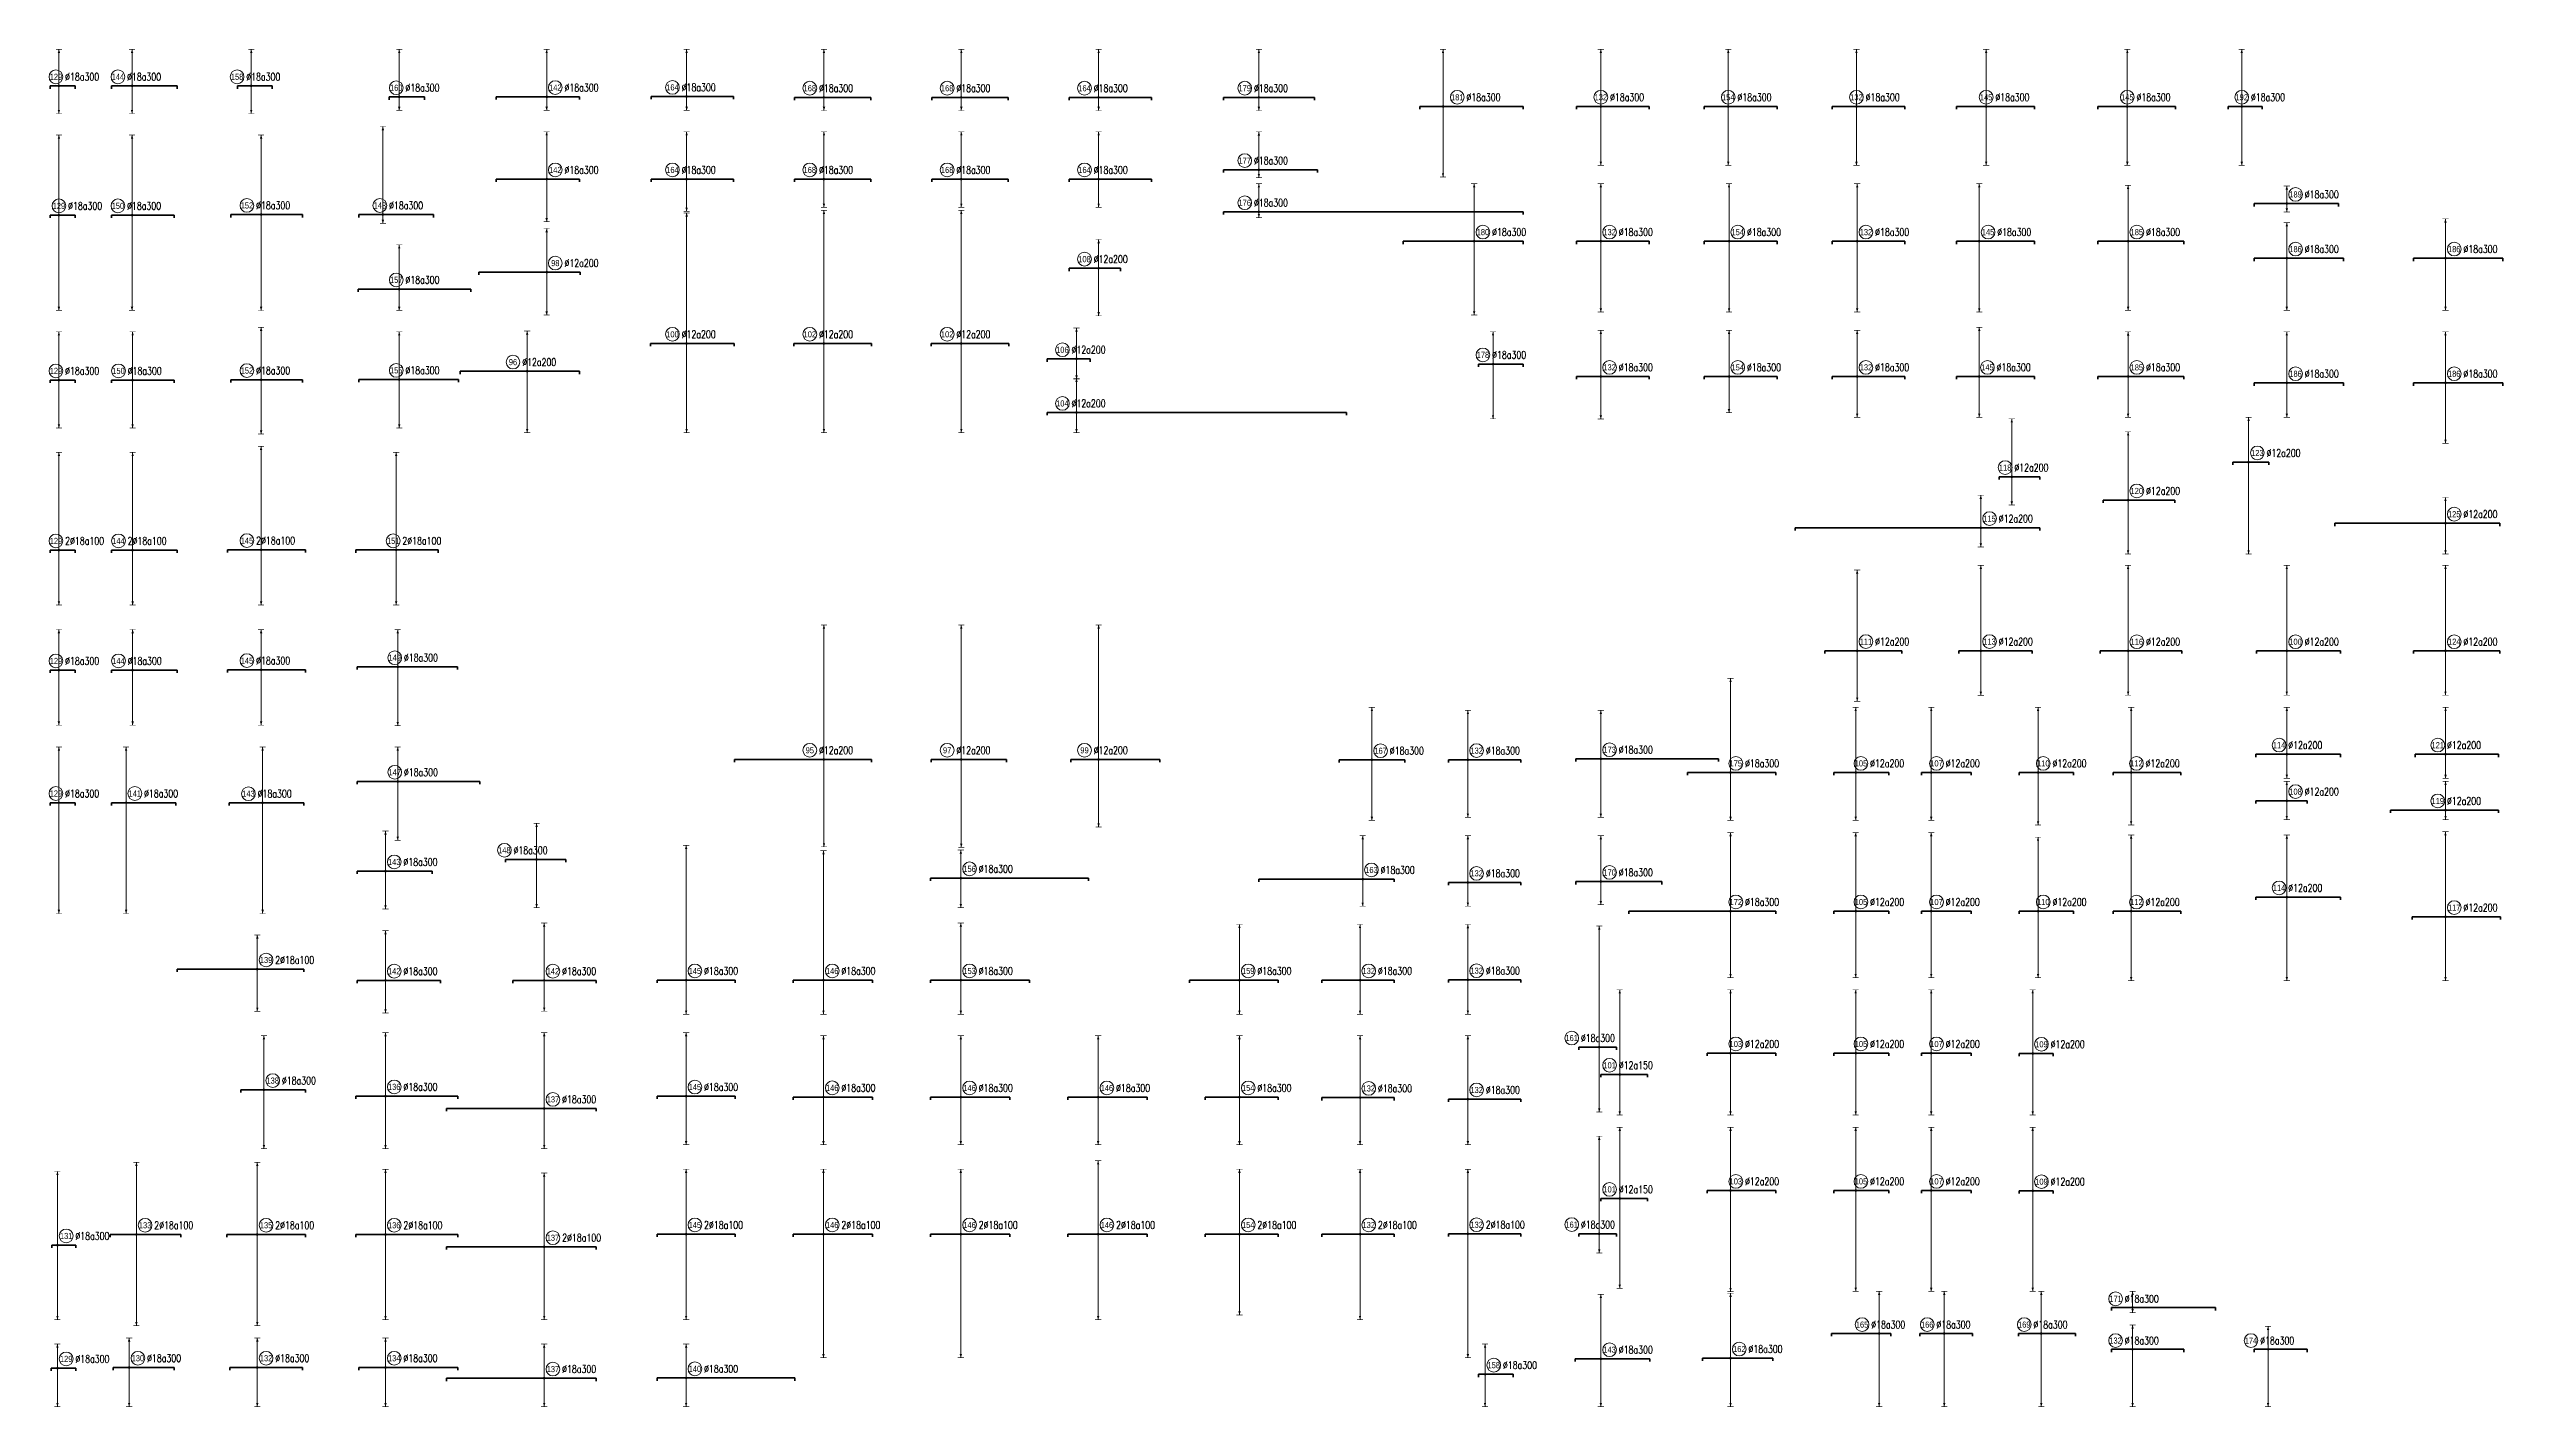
# Model space of a CAD drawing. Header units: millimetres. Extents: x -415354 to 592036, y -374841 to 139309.
# Drawn here: x 3350 to 164150, y -118320 to -29380 of the extents above; entities that cross this region are included whole.
import ezdxf
from ezdxf.enums import TextEntityAlignment as Align

# ---------------------------------------------------------------- set-up
doc = ezdxf.new("R2010")
doc.units = ezdxf.units.MM
doc.header["$MEASUREMENT"] = 0
for name, color, linetype, lineweight in [('NDC_S_DIM', 1, 'Continuous', 15), ('NDC_S_REBAR', 4, 'Continuous', 35), ('NDC_S_VN TEXT', 7, 'Continuous', 20)]:
    doc.layers.add(name, color=color, linetype=linetype, lineweight=lineweight)
doc.styles.add('ARIAL', font='arial.ttf', dxfattribs={"width": 0.8})
doc.styles.add('NDC_EN TXT', font='romans.shx', dxfattribs={"width": 0.8})

# ---------------------------------------------------------------- blocks, each defined once
blk = doc.blocks.new('*U80')
h = blk.add_hatch(color=6)
edge = h.paths.add_edge_path()
edge.add_arc((-5.03, 0), 0.3, 0, 360)
at = {"layer": 'NDC_S_DIM', "color": 8}
for q in [(-5.03, 18.21), (-5.03, -36.29)]:
    blk.add_line((-5.03, 0), q, dxfattribs=at)
for points in [[(-6.03, 18.21, 0.2, 0.2, 0), (-4.03, 18.21, 0, 0, 0)], [(-6.03, -36.29, 0.2, 0.2, 0), (-4.03, -36.29, 0, 0, 0)]]:
    blk.add_lwpolyline(points, format="xyseb", dxfattribs=at)
at = {"layer": 'NDC_S_DIM', "color": 6}
blk.add_circle((-5.03, 0), 0.3, dxfattribs=at)
at = {"layer": 'NDC_S_DIM'}
blk.add_circle((-2.16, 3), 2.25, dxfattribs=at)
at = {"layer": 'NDC_S_DIM', "color": 8}
for points in [[(-5.43, 17.01), (-5.03, 18.21), (-4.63, 17.01)], [(-5.43, -35.09), (-5.03, -36.29), (-4.63, -35.09)]]:
    blk.add_solid(points, dxfattribs=at)
at = {"layer": 'NDC_S_REBAR'}
for p, q in [((0, 0), (-9.76, 0)), ((-9.76, 0), (-9.76, -0.9)), ((0, 0), (11.24, 0)), ((11.24, 0), (11.24, -0.9)), ((-9.76, -0.9), (-9.76, -0.9)), ((11.24, -0.9), (11.24, -0.9))]:
    blk.add_line(p, q, dxfattribs=at)
at = {"layer": 'NDC_S_VN TEXT', "style": 'ARIAL', "width": 0.8}
blk.add_attdef('KHT', text='', height=2, dxfattribs=at).set_placement((-2.16, 3), align=Align.MIDDLE_CENTER)
at = {"layer": 'NDC_S_VN TEXT', "color": 3, "style": 'NDC_EN TXT', "width": 0.75}
blk.add_attdef('DKT', (0.84, 1.75), '', height=2.5, dxfattribs=at)
blk = doc.blocks.new('*U17')
h = blk.add_hatch(color=6)
edge = h.paths.add_edge_path()
edge.add_arc((-5.03, 0), 0.3, 0, 360)
at = {"layer": 'NDC_S_DIM', "color": 8}
for q in [(-5.03, 11.23), (-5.03, -13.77)]:
    blk.add_line((-5.03, 0), q, dxfattribs=at)
for points in [[(-6.03, 11.23, 0.2, 0.2, 0), (-4.03, 11.23, 0, 0, 0)], [(-6.03, -13.77, 0.2, 0.2, 0), (-4.03, -13.77, 0, 0, 0)]]:
    blk.add_lwpolyline(points, format="xyseb", dxfattribs=at)
at = {"layer": 'NDC_S_DIM', "color": 6}
blk.add_circle((-5.03, 0), 0.3, dxfattribs=at)
at = {"layer": 'NDC_S_DIM'}
blk.add_circle((-2.16, 3), 2.25, dxfattribs=at)
at = {"layer": 'NDC_S_DIM', "color": 8}
for points in [[(-5.43, 10.03), (-5.03, 11.23), (-4.63, 10.03)], [(-5.43, -12.57), (-5.03, -13.77), (-4.63, -12.57)]]:
    blk.add_solid(points, dxfattribs=at)
at = {"layer": 'NDC_S_REBAR'}
for p, q in [((0, 0), (-31.33, 0)), ((-31.33, 0), (-31.33, -0.9)), ((0, 0), (10.24, 0)), ((10.24, 0), (10.24, -0.9)), ((-31.33, -0.9), (-31.33, -0.9)), ((10.24, -0.9), (10.24, -0.9))]:
    blk.add_line(p, q, dxfattribs=at)
at = {"layer": 'NDC_S_VN TEXT', "style": 'ARIAL', "width": 0.8}
blk.add_attdef('KHT', text='', height=2, dxfattribs=at).set_placement((-2.16, 3), align=Align.MIDDLE_CENTER)
at = {"layer": 'NDC_S_VN TEXT', "color": 3, "style": 'NDC_EN TXT', "width": 0.75}
blk.add_attdef('DKT', (0.84, 1.75), '', height=2.5, dxfattribs=at)
blk = doc.blocks.new('*U7')
h = blk.add_hatch(color=6)
edge = h.paths.add_edge_path()
edge.add_arc((-5.03, 0), 0.3, 0, 360)
at = {"layer": 'NDC_S_DIM', "color": 8}
for q in [(-5.03, 24.12), (-5.03, -24.38)]:
    blk.add_line((-5.03, 0), q, dxfattribs=at)
for points in [[(-6.03, 24.12, 0.2, 0.2, 0), (-4.03, 24.12, 0, 0, 0)], [(-6.03, -24.38, 0.2, 0.2, 0), (-4.03, -24.38, 0, 0, 0)]]:
    blk.add_lwpolyline(points, format="xyseb", dxfattribs=at)
at = {"layer": 'NDC_S_DIM', "color": 6}
blk.add_circle((-5.03, 0), 0.3, dxfattribs=at)
at = {"layer": 'NDC_S_DIM'}
blk.add_circle((-2.16, 3), 2.25, dxfattribs=at)
at = {"layer": 'NDC_S_DIM', "color": 8}
for points in [[(-5.43, 22.92), (-5.03, 24.12), (-4.63, 22.92)], [(-5.43, -23.18), (-5.03, -24.38), (-4.63, -23.18)]]:
    blk.add_solid(points, dxfattribs=at)
at = {"layer": 'NDC_S_REBAR'}
for p, q in [((0, 0), (-6.86, 0)), ((-6.86, 0), (-6.86, -0.9)), ((0, 0), (0.99, 0)), ((0.99, 0), (0.99, -0.9)), ((-6.86, -0.9), (-6.86, -0.9)), ((0.99, -0.9), (0.99, -0.9))]:
    blk.add_line(p, q, dxfattribs=at)
at = {"layer": 'NDC_S_VN TEXT', "style": 'ARIAL', "width": 0.8}
blk.add_attdef('KHT', text='', height=2, dxfattribs=at).set_placement((-2.16, 3), align=Align.MIDDLE_CENTER)
at = {"layer": 'NDC_S_VN TEXT', "color": 3, "style": 'NDC_EN TXT', "width": 0.75}
blk.add_attdef('DKT', (0.84, 1.75), '', height=2.5, dxfattribs=at)
blk = doc.blocks.new('*U40')
h = blk.add_hatch(color=6)
edge = h.paths.add_edge_path()
edge.add_arc((-5.03, 0), 0.3, 0, 360)
at = {"layer": 'NDC_S_DIM', "color": 8}
for q in [(-5.03, 23.61), (-5.03, -29.89)]:
    blk.add_line((-5.03, 0), q, dxfattribs=at)
for points in [[(-6.03, 23.61, 0.2, 0.2, 0), (-4.03, 23.61, 0, 0, 0)], [(-6.03, -29.89, 0.2, 0.2, 0), (-4.03, -29.89, 0, 0, 0)]]:
    blk.add_lwpolyline(points, format="xyseb", dxfattribs=at)
at = {"layer": 'NDC_S_DIM', "color": 6}
blk.add_circle((-5.03, 0), 0.3, dxfattribs=at)
at = {"layer": 'NDC_S_DIM'}
blk.add_circle((-2.16, 3), 2.25, dxfattribs=at)
at = {"layer": 'NDC_S_DIM', "color": 8}
for points in [[(-5.43, 22.41), (-5.03, 23.61), (-4.63, 22.41)], [(-5.43, -28.69), (-5.03, -29.89), (-4.63, -28.69)]]:
    blk.add_solid(points, dxfattribs=at)
at = {"layer": 'NDC_S_REBAR'}
for p, q in [((0, 0), (-13.62, 0)), ((-13.62, 0), (-13.62, -0.9)), ((0, 0), (9.5, 0)), ((9.5, 0), (9.5, -0.9)), ((-13.62, -0.9), (-13.62, -0.9)), ((9.5, -0.9), (9.5, -0.9))]:
    blk.add_line(p, q, dxfattribs=at)
at = {"layer": 'NDC_S_VN TEXT', "style": 'ARIAL', "width": 0.8}
blk.add_attdef('KHT', text='', height=2, dxfattribs=at).set_placement((-2.16, 3), align=Align.MIDDLE_CENTER)
at = {"layer": 'NDC_S_VN TEXT', "color": 3, "style": 'NDC_EN TXT', "width": 0.75}
blk.add_attdef('DKT', (0.84, 1.75), '', height=2.5, dxfattribs=at)
blk = doc.blocks.new('*U38')
h = blk.add_hatch(color=6)
edge = h.paths.add_edge_path()
edge.add_arc((-5.03, 0), 0.3, 0, 360)
at = {"layer": 'NDC_S_DIM', "color": 8}
for q in [(-5.03, 23.6), (-5.03, -29.9)]:
    blk.add_line((-5.03, 0), q, dxfattribs=at)
for points in [[(-6.03, 23.6, 0.2, 0.2, 0), (-4.03, 23.6, 0, 0, 0)], [(-6.03, -29.9, 0.2, 0.2, 0), (-4.03, -29.9, 0, 0, 0)]]:
    blk.add_lwpolyline(points, format="xyseb", dxfattribs=at)
at = {"layer": 'NDC_S_DIM', "color": 6}
blk.add_circle((-5.03, 0), 0.3, dxfattribs=at)
at = {"layer": 'NDC_S_DIM'}
blk.add_circle((-2.16, 3), 2.25, dxfattribs=at)
at = {"layer": 'NDC_S_DIM', "color": 8}
for points in [[(-5.43, 22.4), (-5.03, 23.6), (-4.63, 22.4)], [(-5.43, -28.7), (-5.03, -29.9), (-4.63, -28.7)]]:
    blk.add_solid(points, dxfattribs=at)
at = {"layer": 'NDC_S_REBAR'}
for p, q in [((0, 0), (-15.01, 0)), ((-15.01, 0), (-15.01, -0.9)), ((0, 0), (10.74, 0)), ((10.74, 0), (10.74, -0.9)), ((-15.01, -0.9), (-15.01, -0.9)), ((10.74, -0.9), (10.74, -0.9))]:
    blk.add_line(p, q, dxfattribs=at)
at = {"layer": 'NDC_S_VN TEXT', "style": 'ARIAL', "width": 0.8}
blk.add_attdef('KHT', text='', height=2, dxfattribs=at).set_placement((-2.16, 3), align=Align.MIDDLE_CENTER)
at = {"layer": 'NDC_S_VN TEXT', "color": 3, "style": 'NDC_EN TXT', "width": 0.75}
blk.add_attdef('DKT', (0.84, 1.75), '', height=2.5, dxfattribs=at)
blk = doc.blocks.new('*U27')
h = blk.add_hatch(color=6)
edge = h.paths.add_edge_path()
edge.add_arc((-5.03, 0), 0.3, 0, 360)
at = {"layer": 'NDC_S_DIM', "color": 8}
for q in [(-5.03, 7.88), (-5.03, -12.62)]:
    blk.add_line((-5.03, 0), q, dxfattribs=at)
for points in [[(-6.03, 7.88, 0.2, 0.2, 0), (-4.03, 7.88, 0, 0, 0)], [(-6.03, -12.62, 0.2, 0.2, 0), (-4.03, -12.62, 0, 0, 0)]]:
    blk.add_lwpolyline(points, format="xyseb", dxfattribs=at)
at = {"layer": 'NDC_S_DIM', "color": 6}
blk.add_circle((-5.03, 0), 0.3, dxfattribs=at)
at = {"layer": 'NDC_S_DIM'}
blk.add_circle((-2.16, 3), 2.25, dxfattribs=at)
at = {"layer": 'NDC_S_DIM', "color": 8}
for points in [[(-5.43, 6.68), (-5.03, 7.88), (-4.63, 6.68)], [(-5.43, -11.42), (-5.03, -12.62), (-4.63, -11.42)]]:
    blk.add_solid(points, dxfattribs=at)
at = {"layer": 'NDC_S_REBAR'}
for p, q in [((0, 0), (-7.11, 0)), ((-7.11, 0), (-7.11, -0.9)), ((0, 0), (0.99, 0)), ((0.99, 0), (0.99, -0.9)), ((-7.11, -0.9), (-7.11, -0.9)), ((0.99, -0.9), (0.99, -0.9))]:
    blk.add_line(p, q, dxfattribs=at)
at = {"layer": 'NDC_S_VN TEXT', "style": 'ARIAL', "width": 0.8}
blk.add_attdef('KHT', text='', height=2, dxfattribs=at).set_placement((-2.16, 3), align=Align.MIDDLE_CENTER)
at = {"layer": 'NDC_S_VN TEXT', "color": 3, "style": 'NDC_EN TXT', "width": 0.75}
blk.add_attdef('DKT', (0.84, 1.75), '', height=2.5, dxfattribs=at)
blk = doc.blocks.new('*U28')
h = blk.add_hatch(color=6)
edge = h.paths.add_edge_path()
edge.add_arc((-5.03, 0), 0.3, 0, 360)
at = {"layer": 'NDC_S_DIM', "color": 8}
for q in [(-5.03, 9.66), (-5.03, -12.85)]:
    blk.add_line((-5.03, 0), q, dxfattribs=at)
for points in [[(-6.03, 9.66, 0.2, 0.2, 0), (-4.03, 9.66, 0, 0, 0)], [(-6.03, -12.85, 0.2, 0.2, 0), (-4.03, -12.85, 0, 0, 0)]]:
    blk.add_lwpolyline(points, format="xyseb", dxfattribs=at)
at = {"layer": 'NDC_S_DIM', "color": 6}
blk.add_circle((-5.03, 0), 0.3, dxfattribs=at)
at = {"layer": 'NDC_S_DIM'}
blk.add_circle((-2.16, 3), 2.25, dxfattribs=at)
at = {"layer": 'NDC_S_DIM', "color": 8}
for points in [[(-5.43, 8.46), (-5.03, 9.66), (-4.63, 8.46)], [(-5.43, -11.65), (-5.03, -12.85), (-4.63, -11.65)]]:
    blk.add_solid(points, dxfattribs=at)
at = {"layer": 'NDC_S_REBAR'}
for p, q in [((0, 0), (-10.26, 0)), ((-10.26, 0), (-10.26, -0.9)), ((0, 0), (9.74, 0)), ((9.74, 0), (9.74, -0.9)), ((-10.26, -0.9), (-10.26, -0.9)), ((9.74, -0.9), (9.74, -0.9))]:
    blk.add_line(p, q, dxfattribs=at)
at = {"layer": 'NDC_S_VN TEXT', "style": 'ARIAL', "width": 0.8}
blk.add_attdef('KHT', text='', height=2, dxfattribs=at).set_placement((-2.16, 3), align=Align.MIDDLE_CENTER)
at = {"layer": 'NDC_S_VN TEXT', "color": 3, "style": 'NDC_EN TXT', "width": 0.75}
blk.add_attdef('DKT', (0.84, 1.75), '', height=2.5, dxfattribs=at)
blk = doc.blocks.new('*U29')
h = blk.add_hatch(color=6)
edge = h.paths.add_edge_path()
edge.add_arc((-5.03, 0), 0.3, 0, 360)
at = {"layer": 'NDC_S_DIM', "color": 8}
for q in [(-5.03, 9.65), (-5.03, -12.85)]:
    blk.add_line((-5.03, 0), q, dxfattribs=at)
for points in [[(-6.03, 9.65, 0.2, 0.2, 0), (-4.03, 9.65, 0, 0, 0)], [(-6.03, -12.85, 0.2, 0.2, 0), (-4.03, -12.85, 0, 0, 0)]]:
    blk.add_lwpolyline(points, format="xyseb", dxfattribs=at)
at = {"layer": 'NDC_S_DIM', "color": 6}
blk.add_circle((-5.03, 0), 0.3, dxfattribs=at)
at = {"layer": 'NDC_S_DIM'}
blk.add_circle((-2.16, 3), 2.25, dxfattribs=at)
at = {"layer": 'NDC_S_DIM', "color": 8}
for points in [[(-5.43, 8.45), (-5.03, 9.65), (-4.63, 8.45)], [(-5.43, -11.65), (-5.03, -12.85), (-4.63, -11.65)]]:
    blk.add_solid(points, dxfattribs=at)
at = {"layer": 'NDC_S_REBAR'}
for p, q in [((0, 0), (-14.01, 0)), ((-14.01, 0), (-14.01, -0.9)), ((0, 0), (9.74, 0)), ((9.74, 0), (9.74, -0.9)), ((-14.01, -0.9), (-14.01, -0.9)), ((9.74, -0.9), (9.74, -0.9))]:
    blk.add_line(p, q, dxfattribs=at)
at = {"layer": 'NDC_S_VN TEXT', "style": 'ARIAL', "width": 0.8}
blk.add_attdef('KHT', text='', height=2, dxfattribs=at).set_placement((-2.16, 3), align=Align.MIDDLE_CENTER)
at = {"layer": 'NDC_S_VN TEXT', "color": 3, "style": 'NDC_EN TXT', "width": 0.75}
blk.add_attdef('DKT', (0.84, 1.75), '', height=2.5, dxfattribs=at)
blk = doc.blocks.new('*U124')
h = blk.add_hatch(color=6)
edge = h.paths.add_edge_path()
edge.add_arc((-5.03, 0), 0.3, 0, 360)
at = {"layer": 'NDC_S_DIM', "color": 8}
for q in [(-5.03, 11.98), (-5.03, -9.02)]:
    blk.add_line((-5.03, 0), q, dxfattribs=at)
for points in [[(-6.03, 11.98, 0.2, 0.2, 0), (-4.03, 11.98, 0, 0, 0)], [(-6.03, -9.02, 0.2, 0.2, 0), (-4.03, -9.02, 0, 0, 0)]]:
    blk.add_lwpolyline(points, format="xyseb", dxfattribs=at)
at = {"layer": 'NDC_S_DIM'}
blk.add_circle((-6.01, 3), 2.25, dxfattribs=at)
at = {"layer": 'NDC_S_DIM', "color": 6}
blk.add_circle((-5.03, 0), 0.3, dxfattribs=at)
at = {"layer": 'NDC_S_DIM', "color": 8}
for points in [[(-5.43, 10.78), (-5.03, 11.98), (-4.63, 10.78)], [(-5.43, -7.82), (-5.03, -9.02), (-4.63, -7.82)]]:
    blk.add_solid(points, dxfattribs=at)
at = {"layer": 'NDC_S_REBAR'}
for p, q in [((0, 0), (-7.86, 0)), ((-7.86, 0), (-7.86, -0.9)), ((0, 0), (0.24, 0)), ((0.24, 0), (0.24, -0.9)), ((-7.86, -0.9), (-7.86, -0.9)), ((0.24, -0.9), (0.24, -0.9))]:
    blk.add_line(p, q, dxfattribs=at)
at = {"layer": 'NDC_S_VN TEXT', "style": 'ARIAL', "width": 0.8}
blk.add_attdef('KHT', text='', height=2, dxfattribs=at).set_placement((-6.01, 3), align=Align.MIDDLE_CENTER)
at = {"layer": 'NDC_S_VN TEXT', "color": 3, "style": 'NDC_EN TXT', "width": 0.75}
blk.add_attdef('DKT', (-3.01, 1.75), '', height=2.5, dxfattribs=at)
blk = doc.blocks.new('*U123')
h = blk.add_hatch(color=6)
edge = h.paths.add_edge_path()
edge.add_arc((-1.37, 0), 0.3, 0, 360)
at = {"layer": 'NDC_S_DIM', "color": 8}
for q in [(-1.37, 11.98), (-1.37, -9.02)]:
    blk.add_line((-1.37, 0), q, dxfattribs=at)
for points in [[(-2.37, 11.98, 0.2, 0.2, 0), (-0.37, 11.98, 0, 0, 0)], [(-2.37, -9.02, 0.2, 0.2, 0), (-0.37, -9.02, 0, 0, 0)]]:
    blk.add_lwpolyline(points, format="xyseb", dxfattribs=at)
at = {"layer": 'NDC_S_DIM'}
blk.add_circle((-6.01, 3), 2.25, dxfattribs=at)
at = {"layer": 'NDC_S_DIM', "color": 6}
blk.add_circle((-1.37, 0), 0.3, dxfattribs=at)
at = {"layer": 'NDC_S_DIM', "color": 8}
for points in [[(-1.77, 10.78), (-1.37, 11.98), (-0.97, 10.78)], [(-1.77, -7.82), (-1.37, -9.02), (-0.97, -7.82)]]:
    blk.add_solid(points, dxfattribs=at)
at = {"layer": 'NDC_S_REBAR'}
for p, q in [((0, 0), (-8.05, 0)), ((-8.05, 0), (-8.05, -0.9)), ((0, 0), (13.45, 0)), ((13.45, 0), (13.45, -0.9)), ((-8.05, -0.9), (-8.05, -0.9)), ((13.45, -0.9), (13.45, -0.9))]:
    blk.add_line(p, q, dxfattribs=at)
at = {"layer": 'NDC_S_VN TEXT', "style": 'ARIAL', "width": 0.8}
blk.add_attdef('KHT', text='', height=2, dxfattribs=at).set_placement((-6.01, 3), align=Align.MIDDLE_CENTER)
at = {"layer": 'NDC_S_VN TEXT', "color": 3, "style": 'NDC_EN TXT', "width": 0.75}
blk.add_attdef('DKT', (-3.01, 1.75), '', height=2.5, dxfattribs=at)
blk = doc.blocks.new('*U125')
h = blk.add_hatch(color=6)
edge = h.paths.add_edge_path()
edge.add_arc((-1.37, 0), 0.3, 0, 360)
at = {"layer": 'NDC_S_DIM', "color": 8}
for q in [(-1.37, 11.98), (-1.37, -9.02)]:
    blk.add_line((-1.37, 0), q, dxfattribs=at)
for points in [[(-2.37, 11.98, 0.2, 0.2, 0), (-0.37, 11.98, 0, 0, 0)], [(-2.37, -9.02, 0.2, 0.2, 0), (-0.37, -9.02, 0, 0, 0)]]:
    blk.add_lwpolyline(points, format="xyseb", dxfattribs=at)
at = {"layer": 'NDC_S_DIM'}
blk.add_circle((-6.01, 3), 2.25, dxfattribs=at)
at = {"layer": 'NDC_S_DIM', "color": 6}
blk.add_circle((-1.37, 0), 0.3, dxfattribs=at)
at = {"layer": 'NDC_S_DIM', "color": 8}
for points in [[(-1.77, 10.78), (-1.37, 11.98), (-0.97, 10.78)], [(-1.77, -7.82), (-1.37, -9.02), (-0.97, -7.82)]]:
    blk.add_solid(points, dxfattribs=at)
at = {"layer": 'NDC_S_REBAR'}
for p, q in [((0, 0), (-5.86, 0)), ((-5.86, 0), (-5.86, -0.9)), ((0, 0), (5.49, 0)), ((5.49, 0), (5.49, -0.9)), ((-5.86, -0.9), (-5.86, -0.9)), ((5.49, -0.9), (5.49, -0.9))]:
    blk.add_line(p, q, dxfattribs=at)
at = {"layer": 'NDC_S_VN TEXT', "style": 'ARIAL', "width": 0.8}
blk.add_attdef('KHT', text='', height=2, dxfattribs=at).set_placement((-6.01, 3), align=Align.MIDDLE_CENTER)
at = {"layer": 'NDC_S_VN TEXT', "color": 3, "style": 'NDC_EN TXT', "width": 0.75}
blk.add_attdef('DKT', (-3.01, 1.75), '', height=2.5, dxfattribs=at)
blk = doc.blocks.new('*U130')
h = blk.add_hatch(color=6)
edge = h.paths.add_edge_path()
edge.add_arc((-1.37, 0), 0.3, 0, 360)
at = {"layer": 'NDC_S_DIM', "color": 8}
for q in [(-1.37, 26.1), (-1.37, -31.4)]:
    blk.add_line((-1.37, 0), q, dxfattribs=at)
for points in [[(-2.37, 26.1, 0.2, 0.2, 0), (-0.37, 26.1, 0, 0, 0)], [(-2.37, -31.4, 0.2, 0.2, 0), (-0.37, -31.4, 0, 0, 0)]]:
    blk.add_lwpolyline(points, format="xyseb", dxfattribs=at)
at = {"layer": 'NDC_S_DIM'}
blk.add_circle((-6.01, 3), 2.25, dxfattribs=at)
at = {"layer": 'NDC_S_DIM', "color": 6}
blk.add_circle((-1.37, 0), 0.3, dxfattribs=at)
at = {"layer": 'NDC_S_DIM', "color": 8}
for points in [[(-1.77, 24.9), (-1.37, 26.1), (-0.97, 24.9)], [(-1.77, -30.2), (-1.37, -31.4), (-0.97, -30.2)]]:
    blk.add_solid(points, dxfattribs=at)
at = {"layer": 'NDC_S_REBAR'}
for p, q in [((0, 0), (-11.34, 0)), ((-11.34, 0), (-11.34, -0.9)), ((0, 0), (12.16, 0)), ((12.16, 0), (12.16, -0.9)), ((-11.34, -0.9), (-11.34, -0.9)), ((12.16, -0.9), (12.16, -0.9))]:
    blk.add_line(p, q, dxfattribs=at)
at = {"layer": 'NDC_S_VN TEXT', "style": 'ARIAL', "width": 0.8}
blk.add_attdef('KHT', text='', height=2, dxfattribs=at).set_placement((-6.01, 3), align=Align.MIDDLE_CENTER)
at = {"layer": 'NDC_S_VN TEXT', "color": 3, "style": 'NDC_EN TXT', "width": 0.75}
blk.add_attdef('DKT', (-3.01, 1.75), '', height=2.5, dxfattribs=at)
blk = doc.blocks.new('*U141')
h = blk.add_hatch(color=6)
edge = h.paths.add_edge_path()
edge.add_arc((-5.03, 0), 0.3, 0, 360)
at = {"layer": 'NDC_S_DIM', "color": 8}
for q in [(-5.03, 15.79), (-5.03, -15.71)]:
    blk.add_line((-5.03, 0), q, dxfattribs=at)
for points in [[(-6.03, 15.79, 0.2, 0.2, 0), (-4.03, 15.79, 0, 0, 0)], [(-6.03, -15.71, 0.2, 0.2, 0), (-4.03, -15.71, 0, 0, 0)]]:
    blk.add_lwpolyline(points, format="xyseb", dxfattribs=at)
at = {"layer": 'NDC_S_DIM'}
blk.add_circle((-6.01, 3), 2.25, dxfattribs=at)
at = {"layer": 'NDC_S_DIM', "color": 6}
blk.add_circle((-5.03, 0), 0.3, dxfattribs=at)
at = {"layer": 'NDC_S_DIM', "color": 8}
for points in [[(-5.43, 14.59), (-5.03, 15.79), (-4.63, 14.59)], [(-5.43, -14.51), (-5.03, -15.71), (-4.63, -14.51)]]:
    blk.add_solid(points, dxfattribs=at)
at = {"layer": 'NDC_S_REBAR'}
for p, q in [((0, 0), (-7.86, 0)), ((-7.86, 0), (-7.86, -0.9)), ((0, 0), (0.24, 0)), ((0.24, 0), (0.24, -0.9)), ((-7.86, -0.9), (-7.86, -0.9)), ((0.24, -0.9), (0.24, -0.9))]:
    blk.add_line(p, q, dxfattribs=at)
at = {"layer": 'NDC_S_VN TEXT', "style": 'ARIAL', "width": 0.8}
blk.add_attdef('KHT', text='', height=2, dxfattribs=at).set_placement((-6.01, 3), align=Align.MIDDLE_CENTER)
at = {"layer": 'NDC_S_VN TEXT', "color": 3, "style": 'NDC_EN TXT', "width": 0.75}
blk.add_attdef('DKT', (-3.01, 1.75), '', height=2.5, dxfattribs=at)
blk = doc.blocks.new('*U142')
h = blk.add_hatch(color=6)
edge = h.paths.add_edge_path()
edge.add_arc((-1.37, 0), 0.3, 0, 360)
at = {"layer": 'NDC_S_DIM', "color": 8}
for q in [(-1.37, 15.79), (-1.37, -15.71)]:
    blk.add_line((-1.37, 0), q, dxfattribs=at)
for points in [[(-2.37, 15.79, 0.2, 0.2, 0), (-0.37, 15.79, 0, 0, 0)], [(-2.37, -15.71, 0.2, 0.2, 0), (-0.37, -15.71, 0, 0, 0)]]:
    blk.add_lwpolyline(points, format="xyseb", dxfattribs=at)
at = {"layer": 'NDC_S_DIM'}
blk.add_circle((-6.01, 3), 2.25, dxfattribs=at)
at = {"layer": 'NDC_S_DIM', "color": 6}
blk.add_circle((-1.37, 0), 0.3, dxfattribs=at)
at = {"layer": 'NDC_S_DIM', "color": 8}
for points in [[(-1.77, 14.59), (-1.37, 15.79), (-0.97, 14.59)], [(-1.77, -14.51), (-1.37, -15.71), (-0.97, -14.51)]]:
    blk.add_solid(points, dxfattribs=at)
at = {"layer": 'NDC_S_REBAR'}
for p, q in [((0, 0), (-8.25, 0)), ((-8.25, 0), (-8.25, -0.9)), ((0, 0), (12.25, 0)), ((12.25, 0), (12.25, -0.9)), ((-8.25, -0.9), (-8.25, -0.9)), ((12.25, -0.9), (12.25, -0.9))]:
    blk.add_line(p, q, dxfattribs=at)
at = {"layer": 'NDC_S_VN TEXT', "style": 'ARIAL', "width": 0.8}
blk.add_attdef('KHT', text='', height=2, dxfattribs=at).set_placement((-6.01, 3), align=Align.MIDDLE_CENTER)
at = {"layer": 'NDC_S_VN TEXT', "color": 3, "style": 'NDC_EN TXT', "width": 0.75}
blk.add_attdef('DKT', (-3.01, 1.75), '', height=2.5, dxfattribs=at)
blk = doc.blocks.new('*U143')
h = blk.add_hatch(color=6)
edge = h.paths.add_edge_path()
edge.add_arc((-1.37, 0), 0.3, 0, 360)
at = {"layer": 'NDC_S_DIM', "color": 8}
for q in [(-1.37, 17.18), (-1.37, -17.82)]:
    blk.add_line((-1.37, 0), q, dxfattribs=at)
for points in [[(-2.37, 17.18, 0.2, 0.2, 0), (-0.37, 17.18, 0, 0, 0)], [(-2.37, -17.82, 0.2, 0.2, 0), (-0.37, -17.82, 0, 0, 0)]]:
    blk.add_lwpolyline(points, format="xyseb", dxfattribs=at)
at = {"layer": 'NDC_S_DIM'}
blk.add_circle((-6.01, 3), 2.25, dxfattribs=at)
at = {"layer": 'NDC_S_DIM', "color": 6}
blk.add_circle((-1.37, 0), 0.3, dxfattribs=at)
at = {"layer": 'NDC_S_DIM', "color": 8}
for points in [[(-1.77, 15.98), (-1.37, 17.18), (-0.97, 15.98)], [(-1.77, -16.62), (-1.37, -17.82), (-0.97, -16.62)]]:
    blk.add_solid(points, dxfattribs=at)
at = {"layer": 'NDC_S_REBAR'}
for p, q in [((0, 0), (-11.34, 0)), ((-11.34, 0), (-11.34, -0.9)), ((0, 0), (12.16, 0)), ((12.16, 0), (12.16, -0.9)), ((-11.34, -0.9), (-11.34, -0.9)), ((12.16, -0.9), (12.16, -0.9))]:
    blk.add_line(p, q, dxfattribs=at)
at = {"layer": 'NDC_S_VN TEXT', "style": 'ARIAL', "width": 0.8}
blk.add_attdef('KHT', text='', height=2, dxfattribs=at).set_placement((-6.01, 3), align=Align.MIDDLE_CENTER)
at = {"layer": 'NDC_S_VN TEXT', "color": 3, "style": 'NDC_EN TXT', "width": 0.75}
blk.add_attdef('DKT', (-3.01, 1.75), '', height=2.5, dxfattribs=at)
blk = doc.blocks.new('*U148')
h = blk.add_hatch(color=6)
edge = h.paths.add_edge_path()
edge.add_arc((-5.03, 0), 0.3, 0, 360)
at = {"layer": 'NDC_S_DIM', "color": 8}
for q in [(-5.03, 31.97), (-5.03, -18.03)]:
    blk.add_line((-5.03, 0), q, dxfattribs=at)
for points in [[(-6.03, 31.97, 0.2, 0.2, 0), (-4.03, 31.97, 0, 0, 0)], [(-6.03, -18.03, 0.2, 0.2, 0), (-4.03, -18.03, 0, 0, 0)]]:
    blk.add_lwpolyline(points, format="xyseb", dxfattribs=at)
at = {"layer": 'NDC_S_DIM'}
blk.add_circle((-6.01, 3), 2.25, dxfattribs=at)
at = {"layer": 'NDC_S_DIM', "color": 6}
blk.add_circle((-5.03, 0), 0.3, dxfattribs=at)
at = {"layer": 'NDC_S_DIM', "color": 8}
for points in [[(-5.43, 30.77), (-5.03, 31.97), (-4.63, 30.77)], [(-5.43, -16.83), (-5.03, -18.03), (-4.63, -16.83)]]:
    blk.add_solid(points, dxfattribs=at)
at = {"layer": 'NDC_S_REBAR'}
for p, q in [((0, 0), (-7.86, 0)), ((-7.86, 0), (-7.86, -0.9)), ((0, 0), (0.24, 0)), ((0.24, 0), (0.24, -0.9)), ((-7.86, -0.9), (-7.86, -0.9)), ((0.24, -0.9), (0.24, -0.9))]:
    blk.add_line(p, q, dxfattribs=at)
at = {"layer": 'NDC_S_VN TEXT', "style": 'ARIAL', "width": 0.8}
blk.add_attdef('KHT', text='', height=2, dxfattribs=at).set_placement((-6.01, 3), align=Align.MIDDLE_CENTER)
at = {"layer": 'NDC_S_VN TEXT', "color": 3, "style": 'NDC_EN TXT', "width": 0.75}
blk.add_attdef('DKT', (-3.01, 1.75), '', height=2.5, dxfattribs=at)
blk = doc.blocks.new('*U147')
h = blk.add_hatch(color=6)
edge = h.paths.add_edge_path()
edge.add_arc((-1.37, 0), 0.3, 0, 360)
at = {"layer": 'NDC_S_DIM', "color": 8}
for q in [(-1.37, 31.97), (-1.37, -18.03)]:
    blk.add_line((-1.37, 0), q, dxfattribs=at)
for points in [[(-2.37, 31.97, 0.2, 0.2, 0), (-0.37, 31.97, 0, 0, 0)], [(-2.37, -18.03, 0.2, 0.2, 0), (-0.37, -18.03, 0, 0, 0)]]:
    blk.add_lwpolyline(points, format="xyseb", dxfattribs=at)
at = {"layer": 'NDC_S_DIM'}
blk.add_circle((-6.01, 3), 2.25, dxfattribs=at)
at = {"layer": 'NDC_S_DIM', "color": 6}
blk.add_circle((-1.37, 0), 0.3, dxfattribs=at)
at = {"layer": 'NDC_S_DIM', "color": 8}
for points in [[(-1.77, 30.77), (-1.37, 31.97), (-0.97, 30.77)], [(-1.77, -16.83), (-1.37, -18.03), (-0.97, -16.83)]]:
    blk.add_solid(points, dxfattribs=at)
at = {"layer": 'NDC_S_REBAR'}
for p, q in [((0, 0), (-8.25, 0)), ((-8.25, 0), (-8.25, -0.9)), ((0, 0), (13.25, 0)), ((13.25, 0), (13.25, -0.9)), ((-8.25, -0.9), (-8.25, -0.9)), ((13.25, -0.9), (13.25, -0.9))]:
    blk.add_line(p, q, dxfattribs=at)
at = {"layer": 'NDC_S_VN TEXT', "style": 'ARIAL', "width": 0.8}
blk.add_attdef('KHT', text='', height=2, dxfattribs=at).set_placement((-6.01, 3), align=Align.MIDDLE_CENTER)
at = {"layer": 'NDC_S_VN TEXT', "color": 3, "style": 'NDC_EN TXT', "width": 0.75}
blk.add_attdef('DKT', (-3.01, 1.75), '', height=2.5, dxfattribs=at)
blk = doc.blocks.new('*U146')
h = blk.add_hatch(color=6)
edge = h.paths.add_edge_path()
edge.add_arc((-1.37, 0), 0.3, 0, 360)
at = {"layer": 'NDC_S_DIM', "color": 8}
for q in [(-1.37, 33.86), (-1.37, -18.14)]:
    blk.add_line((-1.37, 0), q, dxfattribs=at)
for points in [[(-2.37, 33.86, 0.2, 0.2, 0), (-0.37, 33.86, 0, 0, 0)], [(-2.37, -18.14, 0.2, 0.2, 0), (-0.37, -18.14, 0, 0, 0)]]:
    blk.add_lwpolyline(points, format="xyseb", dxfattribs=at)
at = {"layer": 'NDC_S_DIM'}
blk.add_circle((-6.01, 3), 2.25, dxfattribs=at)
at = {"layer": 'NDC_S_DIM', "color": 6}
blk.add_circle((-1.37, 0), 0.3, dxfattribs=at)
at = {"layer": 'NDC_S_DIM', "color": 8}
for points in [[(-1.77, 32.66), (-1.37, 33.86), (-0.97, 32.66)], [(-1.77, -16.94), (-1.37, -18.14), (-0.97, -16.94)]]:
    blk.add_solid(points, dxfattribs=at)
at = {"layer": 'NDC_S_REBAR'}
for p, q in [((0, 0), (-12.34, 0)), ((-12.34, 0), (-12.34, -0.9)), ((0, 0), (13.16, 0)), ((13.16, 0), (13.16, -0.9)), ((-12.34, -0.9), (-12.34, -0.9)), ((13.16, -0.9), (13.16, -0.9))]:
    blk.add_line(p, q, dxfattribs=at)
at = {"layer": 'NDC_S_VN TEXT', "style": 'ARIAL', "width": 0.8}
blk.add_attdef('KHT', text='', height=2, dxfattribs=at).set_placement((-6.01, 3), align=Align.MIDDLE_CENTER)
at = {"layer": 'NDC_S_VN TEXT', "color": 3, "style": 'NDC_EN TXT', "width": 0.75}
blk.add_attdef('DKT', (-3.01, 1.75), '', height=2.5, dxfattribs=at)
blk = doc.blocks.new('*U539')
h = blk.add_hatch(color=6)
edge = h.paths.add_edge_path()
edge.add_arc((-5.03, 0), 0.3, 0, 360)
at = {"layer": 'NDC_S_DIM', "color": 8}
for q in [(-5.03, 26.24), (-5.03, -31.26)]:
    blk.add_line((-5.03, 0), q, dxfattribs=at)
for points in [[(-6.03, 26.24, 0.2, 0.2, 0), (-4.03, 26.24, 0, 0, 0)], [(-6.03, -31.26, 0.2, 0.2, 0), (-4.03, -31.26, 0, 0, 0)]]:
    blk.add_lwpolyline(points, format="xyseb", dxfattribs=at)
at = {"layer": 'NDC_S_DIM'}
blk.add_circle((-5.03, 3), 2.25, dxfattribs=at)
at = {"layer": 'NDC_S_DIM', "color": 6}
blk.add_circle((-5.03, 0), 0.3, dxfattribs=at)
at = {"layer": 'NDC_S_DIM', "color": 8}
for points in [[(-5.43, 25.04), (-5.03, 26.24), (-4.63, 25.04)], [(-5.43, -30.06), (-5.03, -31.26), (-4.63, -30.06)]]:
    blk.add_solid(points, dxfattribs=at)
at = {"layer": 'NDC_S_REBAR'}
for p, q in [((0, 0), (-7.86, 0)), ((-7.86, 0), (-7.86, -0.9)), ((0, 0), (0.24, 0)), ((0.24, 0), (0.24, -0.9)), ((-7.86, -0.9), (-7.86, -0.9)), ((0.24, -0.9), (0.24, -0.9))]:
    blk.add_line(p, q, dxfattribs=at)
at = {"layer": 'NDC_S_VN TEXT', "style": 'ARIAL', "width": 0.8}
blk.add_attdef('KHT', text='', height=2, dxfattribs=at).set_placement((-5.03, 3), align=Align.MIDDLE_CENTER)
at = {"layer": 'NDC_S_VN TEXT', "color": 3, "style": 'NDC_EN TXT', "width": 0.75}
blk.add_attdef('DKT', (-2.03, 1.75), '', height=2.5, dxfattribs=at)
blk = doc.blocks.new('*U540')
h = blk.add_hatch(color=6)
edge = h.paths.add_edge_path()
edge.add_arc((-1.37, 0), 0.3, 0, 360)
at = {"layer": 'NDC_S_DIM', "color": 8}
for q in [(-1.37, 26.24), (-1.37, -31.26)]:
    blk.add_line((-1.37, 0), q, dxfattribs=at)
for points in [[(-2.37, 26.24, 0.2, 0.2, 0), (-0.37, 26.24, 0, 0, 0)], [(-2.37, -31.26, 0.2, 0.2, 0), (-0.37, -31.26, 0, 0, 0)]]:
    blk.add_lwpolyline(points, format="xyseb", dxfattribs=at)
at = {"layer": 'NDC_S_DIM'}
blk.add_circle((-6.01, 3), 2.25, dxfattribs=at)
at = {"layer": 'NDC_S_DIM', "color": 6}
blk.add_circle((-1.37, 0), 0.3, dxfattribs=at)
at = {"layer": 'NDC_S_DIM', "color": 8}
for points in [[(-1.77, 25.04), (-1.37, 26.24), (-0.97, 25.04)], [(-1.77, -30.06), (-1.37, -31.26), (-0.97, -30.06)]]:
    blk.add_solid(points, dxfattribs=at)
at = {"layer": 'NDC_S_REBAR'}
for p, q in [((0, 0), (-8.05, 0)), ((-8.05, 0), (-8.05, -0.9)), ((0, 0), (12.45, 0)), ((12.45, 0), (12.45, -0.9)), ((-8.05, -0.9), (-8.05, -0.9)), ((12.45, -0.9), (12.45, -0.9))]:
    blk.add_line(p, q, dxfattribs=at)
at = {"layer": 'NDC_S_VN TEXT', "style": 'ARIAL', "width": 0.8}
blk.add_attdef('KHT', text='', height=2, dxfattribs=at).set_placement((-6.01, 3), align=Align.MIDDLE_CENTER)
at = {"layer": 'NDC_S_VN TEXT', "color": 3, "style": 'NDC_EN TXT', "width": 0.75}
blk.add_attdef('DKT', (-3.01, 1.75), '', height=2.5, dxfattribs=at)
blk = doc.blocks.new('*U544')
h = blk.add_hatch(color=6)
edge = h.paths.add_edge_path()
edge.add_arc((-1.37, 0), 0.3, 0, 360)
at = {"layer": 'NDC_S_DIM', "color": 8}
for q in [(-1.37, 18.26), (-1.37, -36.24)]:
    blk.add_line((-1.37, 0), q, dxfattribs=at)
for points in [[(-2.37, 18.26, 0.2, 0.2, 0), (-0.37, 18.26, 0, 0, 0)], [(-2.37, -36.24, 0.2, 0.2, 0), (-0.37, -36.24, 0, 0, 0)]]:
    blk.add_lwpolyline(points, format="xyseb", dxfattribs=at)
at = {"layer": 'NDC_S_DIM'}
blk.add_circle((-6.01, 3), 2.25, dxfattribs=at)
at = {"layer": 'NDC_S_DIM', "color": 6}
blk.add_circle((-1.37, 0), 0.3, dxfattribs=at)
at = {"layer": 'NDC_S_DIM', "color": 8}
for points in [[(-1.77, 17.06), (-1.37, 18.26), (-0.97, 17.06)], [(-1.77, -35.04), (-1.37, -36.24), (-0.97, -35.04)]]:
    blk.add_solid(points, dxfattribs=at)
at = {"layer": 'NDC_S_REBAR'}
for p, q in [((0, 0), (-12.34, 0)), ((-12.34, 0), (-12.34, -0.9)), ((0, 0), (12.16, 0)), ((12.16, 0), (12.16, -0.9)), ((-12.34, -0.9), (-12.34, -0.9)), ((12.16, -0.9), (12.16, -0.9))]:
    blk.add_line(p, q, dxfattribs=at)
at = {"layer": 'NDC_S_VN TEXT', "style": 'ARIAL', "width": 0.8}
blk.add_attdef('KHT', text='', height=2, dxfattribs=at).set_placement((-6.01, 3), align=Align.MIDDLE_CENTER)
at = {"layer": 'NDC_S_VN TEXT', "color": 3, "style": 'NDC_EN TXT', "width": 0.75}
blk.add_attdef('DKT', (-3.01, 1.75), '', height=2.5, dxfattribs=at)
blk = doc.blocks.new('*U546')
h = blk.add_hatch(color=6)
edge = h.paths.add_edge_path()
edge.add_arc((-5.03, 0), 0.3, 0, 360)
at = {"layer": 'NDC_S_DIM', "color": 8}
for q in [(-5.03, 17.73), (-5.03, -19.27)]:
    blk.add_line((-5.03, 0), q, dxfattribs=at)
for points in [[(-6.03, 17.73, 0.2, 0.2, 0), (-4.03, 17.73, 0, 0, 0)], [(-6.03, -19.27, 0.2, 0.2, 0), (-4.03, -19.27, 0, 0, 0)]]:
    blk.add_lwpolyline(points, format="xyseb", dxfattribs=at)
at = {"layer": 'NDC_S_DIM', "color": 6}
blk.add_circle((-5.03, 0), 0.3, dxfattribs=at)
at = {"layer": 'NDC_S_DIM'}
blk.add_circle((-2.16, 3), 2.25, dxfattribs=at)
at = {"layer": 'NDC_S_DIM', "color": 8}
for points in [[(-5.43, 16.53), (-5.03, 17.73), (-4.63, 16.53)], [(-5.43, -18.07), (-5.03, -19.27), (-4.63, -18.07)]]:
    blk.add_solid(points, dxfattribs=at)
at = {"layer": 'NDC_S_REBAR'}
for p, q in [((0, 0), (-12.63, 0)), ((-12.63, 0), (-12.63, -0.9)), ((0, 0), (8.56, 0)), ((8.56, 0), (8.56, -0.9)), ((-12.63, -0.9), (-12.63, -0.9)), ((8.56, -0.9), (8.56, -0.9))]:
    blk.add_line(p, q, dxfattribs=at)
at = {"layer": 'NDC_S_VN TEXT', "style": 'ARIAL', "width": 0.8}
blk.add_attdef('KHT', text='', height=2, dxfattribs=at).set_placement((-2.16, 3), align=Align.MIDDLE_CENTER)
at = {"layer": 'NDC_S_VN TEXT', "color": 3, "style": 'NDC_EN TXT', "width": 0.75}
blk.add_attdef('DKT', (0.84, 1.75), '', height=2.5, dxfattribs=at)
blk = doc.blocks.new('*U743')
h = blk.add_hatch(color=6)
edge = h.paths.add_edge_path()
edge.add_arc((-5.03, 0), 0.3, 0, 360)
at = {"layer": 'NDC_S_DIM', "color": 8}
for q in [(-5.03, 13.29), (-5.03, -18.03)]:
    blk.add_line((-5.03, 0), q, dxfattribs=at)
for points in [[(-6.03, 13.29, 0.2, 0.2, 0), (-4.03, 13.29, 0, 0, 0)], [(-6.03, -18.03, 0.2, 0.2, 0), (-4.03, -18.03, 0, 0, 0)]]:
    blk.add_lwpolyline(points, format="xyseb", dxfattribs=at)
at = {"layer": 'NDC_S_DIM'}
blk.add_circle((-6.01, 3), 2.25, dxfattribs=at)
at = {"layer": 'NDC_S_DIM', "color": 6}
blk.add_circle((-5.03, 0), 0.3, dxfattribs=at)
at = {"layer": 'NDC_S_DIM', "color": 8}
for points in [[(-5.43, 12.09), (-5.03, 13.29), (-4.63, 12.09)], [(-5.43, -16.83), (-5.03, -18.03), (-4.63, -16.83)]]:
    blk.add_solid(points, dxfattribs=at)
at = {"layer": 'NDC_S_REBAR'}
for p, q in [((0, 0), (-7.86, 0)), ((-7.86, 0), (-7.86, -0.9)), ((0, 0), (0.24, 0)), ((0.24, 0), (0.24, -0.9)), ((-7.86, -0.9), (-7.86, -0.9)), ((0.24, -0.9), (0.24, -0.9))]:
    blk.add_line(p, q, dxfattribs=at)
at = {"layer": 'NDC_S_VN TEXT', "style": 'ARIAL', "width": 0.8}
blk.add_attdef('KHT', text='', height=2, dxfattribs=at).set_placement((-6.01, 3), align=Align.MIDDLE_CENTER)
at = {"layer": 'NDC_S_VN TEXT', "color": 3, "style": 'NDC_EN TXT', "width": 0.75}
blk.add_attdef('DKT', (-3.01, 1.75), '', height=2.5, dxfattribs=at)
blk = doc.blocks.new('*U742')
h = blk.add_hatch(color=6)
edge = h.paths.add_edge_path()
edge.add_arc((-1.37, 0), 0.3, 0, 360)
at = {"layer": 'NDC_S_DIM', "color": 8}
for q in [(-1.37, 13.29), (-1.37, -18.03)]:
    blk.add_line((-1.37, 0), q, dxfattribs=at)
for points in [[(-2.37, 13.29, 0.2, 0.2, 0), (-0.37, 13.29, 0, 0, 0)], [(-2.37, -18.03, 0.2, 0.2, 0), (-0.37, -18.03, 0, 0, 0)]]:
    blk.add_lwpolyline(points, format="xyseb", dxfattribs=at)
at = {"layer": 'NDC_S_DIM'}
blk.add_circle((-6.01, 3), 2.25, dxfattribs=at)
at = {"layer": 'NDC_S_DIM', "color": 6}
blk.add_circle((-1.37, 0), 0.3, dxfattribs=at)
at = {"layer": 'NDC_S_DIM', "color": 8}
for points in [[(-1.77, 12.09), (-1.37, 13.29), (-0.97, 12.09)], [(-1.77, -16.83), (-1.37, -18.03), (-0.97, -16.83)]]:
    blk.add_solid(points, dxfattribs=at)
at = {"layer": 'NDC_S_REBAR'}
for p, q in [((0, 0), (-8.25, 0)), ((-8.25, 0), (-8.25, -0.9)), ((0, 0), (13.25, 0)), ((13.25, 0), (13.25, -0.9)), ((-8.25, -0.9), (-8.25, -0.9)), ((13.25, -0.9), (13.25, -0.9))]:
    blk.add_line(p, q, dxfattribs=at)
at = {"layer": 'NDC_S_VN TEXT', "style": 'ARIAL', "width": 0.8}
blk.add_attdef('KHT', text='', height=2, dxfattribs=at).set_placement((-6.01, 3), align=Align.MIDDLE_CENTER)
at = {"layer": 'NDC_S_VN TEXT', "color": 3, "style": 'NDC_EN TXT', "width": 0.75}
blk.add_attdef('DKT', (-3.01, 1.75), '', height=2.5, dxfattribs=at)
blk = doc.blocks.new('*U741')
h = blk.add_hatch(color=6)
edge = h.paths.add_edge_path()
edge.add_arc((-1.37, 0), 0.3, 0, 360)
at = {"layer": 'NDC_S_DIM', "color": 8}
for q in [(-1.37, 13.17), (-1.37, -18.14)]:
    blk.add_line((-1.37, 0), q, dxfattribs=at)
for points in [[(-2.37, 13.17, 0.2, 0.2, 0), (-0.37, 13.17, 0, 0, 0)], [(-2.37, -18.14, 0.2, 0.2, 0), (-0.37, -18.14, 0, 0, 0)]]:
    blk.add_lwpolyline(points, format="xyseb", dxfattribs=at)
at = {"layer": 'NDC_S_DIM'}
blk.add_circle((-6.01, 3), 2.25, dxfattribs=at)
at = {"layer": 'NDC_S_DIM', "color": 6}
blk.add_circle((-1.37, 0), 0.3, dxfattribs=at)
at = {"layer": 'NDC_S_DIM', "color": 8}
for points in [[(-1.77, 11.97), (-1.37, 13.17), (-0.97, 11.97)], [(-1.77, -16.94), (-1.37, -18.14), (-0.97, -16.94)]]:
    blk.add_solid(points, dxfattribs=at)
at = {"layer": 'NDC_S_REBAR'}
for p, q in [((0, 0), (-12.34, 0)), ((-12.34, 0), (-12.34, -0.9)), ((0, 0), (13.16, 0)), ((13.16, 0), (13.16, -0.9)), ((-12.34, -0.9), (-12.34, -0.9)), ((13.16, -0.9), (13.16, -0.9))]:
    blk.add_line(p, q, dxfattribs=at)
at = {"layer": 'NDC_S_VN TEXT', "style": 'ARIAL', "width": 0.8}
blk.add_attdef('KHT', text='', height=2, dxfattribs=at).set_placement((-6.01, 3), align=Align.MIDDLE_CENTER)
at = {"layer": 'NDC_S_VN TEXT', "color": 3, "style": 'NDC_EN TXT', "width": 0.75}
blk.add_attdef('DKT', (-3.01, 1.75), '', height=2.5, dxfattribs=at)
blk = doc.blocks.new('*U744')
h = blk.add_hatch(color=6)
edge = h.paths.add_edge_path()
edge.add_arc((-5.03, 0), 0.3, 0, 360)
at = {"layer": 'NDC_S_DIM', "color": 8}
for q in [(-5.03, 18.21), (-5.03, -36.29)]:
    blk.add_line((-5.03, 0), q, dxfattribs=at)
for points in [[(-6.03, 18.21, 0.2, 0.2, 0), (-4.03, 18.21, 0, 0, 0)], [(-6.03, -36.29, 0.2, 0.2, 0), (-4.03, -36.29, 0, 0, 0)]]:
    blk.add_lwpolyline(points, format="xyseb", dxfattribs=at)
at = {"layer": 'NDC_S_DIM'}
blk.add_circle((-6.01, 3), 2.25, dxfattribs=at)
at = {"layer": 'NDC_S_DIM', "color": 6}
blk.add_circle((-5.03, 0), 0.3, dxfattribs=at)
at = {"layer": 'NDC_S_DIM', "color": 8}
for points in [[(-5.43, 17.01), (-5.03, 18.21), (-4.63, 17.01)], [(-5.43, -35.09), (-5.03, -36.29), (-4.63, -35.09)]]:
    blk.add_solid(points, dxfattribs=at)
at = {"layer": 'NDC_S_REBAR'}
for p, q in [((0, 0), (-7.86, 0)), ((-7.86, 0), (-7.86, -0.9)), ((0, 0), (0.24, 0)), ((0.24, 0), (0.24, -0.9)), ((-7.86, -0.9), (-7.86, -0.9)), ((0.24, -0.9), (0.24, -0.9))]:
    blk.add_line(p, q, dxfattribs=at)
at = {"layer": 'NDC_S_VN TEXT', "style": 'ARIAL', "width": 0.8}
blk.add_attdef('KHT', text='', height=2, dxfattribs=at).set_placement((-6.01, 3), align=Align.MIDDLE_CENTER)
at = {"layer": 'NDC_S_VN TEXT', "color": 3, "style": 'NDC_EN TXT', "width": 0.75}
blk.add_attdef('DKT', (-3.01, 1.75), '', height=2.5, dxfattribs=at)
blk = doc.blocks.new('*U77')
h = blk.add_hatch(color=6)
edge = h.paths.add_edge_path()
edge.add_arc((-5.03, 0), 0.3, 0, 360)
at = {"layer": 'NDC_S_DIM', "color": 8}
for q in [(-5.03, 13.11), (-5.03, -12.39)]:
    blk.add_line((-5.03, 0), q, dxfattribs=at)
for points in [[(-6.03, 13.11, 0.2, 0.2, 0), (-4.03, 13.11, 0, 0, 0)], [(-6.03, -12.39, 0.2, 0.2, 0), (-4.03, -12.39, 0, 0, 0)]]:
    blk.add_lwpolyline(points, format="xyseb", dxfattribs=at)
at = {"layer": 'NDC_S_DIM', "color": 6}
blk.add_circle((-5.03, 0), 0.3, dxfattribs=at)
at = {"layer": 'NDC_S_DIM'}
blk.add_circle((-2.16, 3), 2.25, dxfattribs=at)
at = {"layer": 'NDC_S_DIM', "color": 8}
for points in [[(-5.43, 11.91), (-5.03, 13.11), (-4.63, 11.91)], [(-5.43, -11.19), (-5.03, -12.39), (-4.63, -11.19)]]:
    blk.add_solid(points, dxfattribs=at)
at = {"layer": 'NDC_S_REBAR'}
for p, q in [((0, 0), (-14.26, 0)), ((-14.26, 0), (-14.26, -0.9)), ((0, 0), (10.24, 0)), ((10.24, 0), (10.24, -0.9)), ((-14.26, -0.9), (-14.26, -0.9)), ((10.24, -0.9), (10.24, -0.9))]:
    blk.add_line(p, q, dxfattribs=at)
at = {"layer": 'NDC_S_VN TEXT', "style": 'ARIAL', "width": 0.8}
blk.add_attdef('KHT', text='', height=2, dxfattribs=at).set_placement((-2.16, 3), align=Align.MIDDLE_CENTER)
at = {"layer": 'NDC_S_VN TEXT', "color": 3, "style": 'NDC_EN TXT', "width": 0.75}
blk.add_attdef('DKT', (0.84, 1.75), '', height=2.5, dxfattribs=at)
blk = doc.blocks.new('*U15')
h = blk.add_hatch(color=6)
edge = h.paths.add_edge_path()
edge.add_arc((-5.03, 0), 0.3, 0, 360)
at = {"layer": 'NDC_S_DIM', "color": 8}
for q in [(-5.03, 16.29), (-5.03, -10.69)]:
    blk.add_line((-5.03, 0), q, dxfattribs=at)
for points in [[(-6.03, 16.29, 0.2, 0.2, 0), (-4.03, 16.29, 0, 0, 0)], [(-6.03, -10.69, 0.2, 0.2, 0), (-4.03, -10.69, 0, 0, 0)]]:
    blk.add_lwpolyline(points, format="xyseb", dxfattribs=at)
at = {"layer": 'NDC_S_DIM', "color": 6}
blk.add_circle((-5.03, 0), 0.3, dxfattribs=at)
at = {"layer": 'NDC_S_DIM'}
blk.add_circle((-2.16, 3), 2.25, dxfattribs=at)
at = {"layer": 'NDC_S_DIM', "color": 8}
for points in [[(-5.43, 15.09), (-5.03, 16.29), (-4.63, 15.09)], [(-5.43, -9.49), (-5.03, -10.69), (-4.63, -9.49)]]:
    blk.add_solid(points, dxfattribs=at)
at = {"layer": 'NDC_S_REBAR'}
for p, q in [((0, 0), (-14.26, 0)), ((-14.26, 0), (-14.26, -0.9)), ((0, 0), (12.99, 0)), ((12.99, 0), (12.99, -0.9)), ((-14.26, -0.9), (-14.26, -0.9)), ((12.99, -0.9), (12.99, -0.9))]:
    blk.add_line(p, q, dxfattribs=at)
at = {"layer": 'NDC_S_VN TEXT', "style": 'ARIAL', "width": 0.8}
blk.add_attdef('KHT', text='', height=2, dxfattribs=at).set_placement((-2.16, 3), align=Align.MIDDLE_CENTER)
at = {"layer": 'NDC_S_VN TEXT', "color": 3, "style": 'NDC_EN TXT', "width": 0.75}
blk.add_attdef('DKT', (0.84, 1.75), '', height=2.5, dxfattribs=at)
blk = doc.blocks.new('*U16')
h = blk.add_hatch(color=6)
edge = h.paths.add_edge_path()
edge.add_arc((-5.03, 0), 0.3, 0, 360)
at = {"layer": 'NDC_S_DIM', "color": 8}
for q in [(-5.03, 18.79), (-5.03, -10.1)]:
    blk.add_line((-5.03, 0), q, dxfattribs=at)
for points in [[(-6.03, 18.79, 0.2, 0.2, 0), (-4.03, 18.79, 0, 0, 0)], [(-6.03, -10.1, 0.2, 0.2, 0), (-4.03, -10.1, 0, 0, 0)]]:
    blk.add_lwpolyline(points, format="xyseb", dxfattribs=at)
at = {"layer": 'NDC_S_DIM', "color": 6}
blk.add_circle((-5.03, 0), 0.3, dxfattribs=at)
at = {"layer": 'NDC_S_DIM'}
blk.add_circle((-2.16, 3), 2.25, dxfattribs=at)
at = {"layer": 'NDC_S_DIM', "color": 8}
for points in [[(-5.43, 17.59), (-5.03, 18.79), (-4.63, 17.59)], [(-5.43, -8.9), (-5.03, -10.1), (-4.63, -8.9)]]:
    blk.add_solid(points, dxfattribs=at)
at = {"layer": 'NDC_S_REBAR'}
for p, q in [((0, 0), (-15.26, 0)), ((-15.26, 0), (-15.26, -0.9)), ((0, 0), (11.99, 0)), ((11.99, 0), (11.99, -0.9)), ((-15.26, -0.9), (-15.26, -0.9)), ((11.99, -0.9), (11.99, -0.9))]:
    blk.add_line(p, q, dxfattribs=at)
at = {"layer": 'NDC_S_VN TEXT', "style": 'ARIAL', "width": 0.8}
blk.add_attdef('KHT', text='', height=2, dxfattribs=at).set_placement((-2.16, 3), align=Align.MIDDLE_CENTER)
at = {"layer": 'NDC_S_VN TEXT', "color": 3, "style": 'NDC_EN TXT', "width": 0.75}
blk.add_attdef('DKT', (0.84, 1.75), '', height=2.5, dxfattribs=at)
blk = doc.blocks.new('*U39')
h = blk.add_hatch(color=6)
edge = h.paths.add_edge_path()
edge.add_arc((-5.03, 0), 0.3, 0, 360)
at = {"layer": 'NDC_S_DIM', "color": 8}
for q in [(-5.03, 21.35), (-5.03, -27.9)]:
    blk.add_line((-5.03, 0), q, dxfattribs=at)
for points in [[(-6.03, 21.35, 0.2, 0.2, 0), (-4.03, 21.35, 0, 0, 0)], [(-6.03, -27.9, 0.2, 0.2, 0), (-4.03, -27.9, 0, 0, 0)]]:
    blk.add_lwpolyline(points, format="xyseb", dxfattribs=at)
at = {"layer": 'NDC_S_DIM', "color": 6}
blk.add_circle((-5.03, 0), 0.3, dxfattribs=at)
at = {"layer": 'NDC_S_DIM'}
blk.add_circle((-2.16, 3), 2.25, dxfattribs=at)
at = {"layer": 'NDC_S_DIM', "color": 8}
for points in [[(-5.43, 20.15), (-5.03, 21.35), (-4.63, 20.15)], [(-5.43, -26.7), (-5.03, -27.9), (-4.63, -26.7)]]:
    blk.add_solid(points, dxfattribs=at)
at = {"layer": 'NDC_S_REBAR'}
for p, q in [((0, 0), (-14.76, 0)), ((-14.76, 0), (-14.76, -0.9)), ((0, 0), (18.68, 0)), ((18.68, 0), (18.68, -0.9)), ((-14.76, -0.9), (-14.76, -0.9)), ((18.68, -0.9), (18.68, -0.9))]:
    blk.add_line(p, q, dxfattribs=at)
at = {"layer": 'NDC_S_VN TEXT', "style": 'ARIAL', "width": 0.8}
blk.add_attdef('KHT', text='', height=2, dxfattribs=at).set_placement((-2.16, 3), align=Align.MIDDLE_CENTER)
at = {"layer": 'NDC_S_VN TEXT', "color": 3, "style": 'NDC_EN TXT', "width": 0.75}
blk.add_attdef('DKT', (0.84, 1.75), '', height=2.5, dxfattribs=at)
blk = doc.blocks.new('*U42')
h = blk.add_hatch(color=6)
edge = h.paths.add_edge_path()
edge.add_arc((-5.03, 0), 0.3, 0, 360)
at = {"layer": 'NDC_S_DIM', "color": 8}
for q in [(-5.03, 24.2), (-5.03, -23.8)]:
    blk.add_line((-5.03, 0), q, dxfattribs=at)
for points in [[(-6.03, 24.2, 0.2, 0.2, 0), (-4.03, 24.2, 0, 0, 0)], [(-6.03, -23.8, 0.2, 0.2, 0), (-4.03, -23.8, 0, 0, 0)]]:
    blk.add_lwpolyline(points, format="xyseb", dxfattribs=at)
at = {"layer": 'NDC_S_DIM', "color": 6}
blk.add_circle((-5.03, 0), 0.3, dxfattribs=at)
at = {"layer": 'NDC_S_DIM'}
blk.add_circle((-2.16, 3), 2.25, dxfattribs=at)
at = {"layer": 'NDC_S_DIM', "color": 8}
for points in [[(-5.43, 23), (-5.03, 24.2), (-4.63, 23)], [(-5.43, -22.6), (-5.03, -23.8), (-4.63, -22.6)]]:
    blk.add_solid(points, dxfattribs=at)
at = {"layer": 'NDC_S_REBAR'}
for p, q in [((0, 0), (-37.02, 0)), ((-37.02, 0), (-37.02, -0.9)), ((0, 0), (11.99, 0)), ((11.99, 0), (11.99, -0.9)), ((-37.02, -0.9), (-37.02, -0.9)), ((11.99, -0.9), (11.99, -0.9))]:
    blk.add_line(p, q, dxfattribs=at)
at = {"layer": 'NDC_S_VN TEXT', "style": 'ARIAL', "width": 0.8}
blk.add_attdef('KHT', text='', height=2, dxfattribs=at).set_placement((-2.16, 3), align=Align.MIDDLE_CENTER)
at = {"layer": 'NDC_S_VN TEXT', "color": 3, "style": 'NDC_EN TXT', "width": 0.75}
blk.add_attdef('DKT', (0.84, 1.75), '', height=2.5, dxfattribs=at)
blk = doc.blocks.new('*U24')
h = blk.add_hatch(color=6)
edge = h.paths.add_edge_path()
edge.add_arc((-5.03, 0), 0.3, 0, 360)
at = {"layer": 'NDC_S_DIM', "color": 8}
for q in [(-5.03, 9.65), (-5.03, -12.85)]:
    blk.add_line((-5.03, 0), q, dxfattribs=at)
for points in [[(-6.03, 9.65, 0.2, 0.2, 0), (-4.03, 9.65, 0, 0, 0)], [(-6.03, -12.85, 0.2, 0.2, 0), (-4.03, -12.85, 0, 0, 0)]]:
    blk.add_lwpolyline(points, format="xyseb", dxfattribs=at)
at = {"layer": 'NDC_S_DIM', "color": 6}
blk.add_circle((-5.03, 0), 0.3, dxfattribs=at)
at = {"layer": 'NDC_S_DIM'}
blk.add_circle((-2.16, 3), 2.25, dxfattribs=at)
at = {"layer": 'NDC_S_DIM', "color": 8}
for points in [[(-5.43, 8.45), (-5.03, 9.65), (-4.63, 8.45)], [(-5.43, -11.65), (-5.03, -12.85), (-4.63, -11.65)]]:
    blk.add_solid(points, dxfattribs=at)
at = {"layer": 'NDC_S_REBAR'}
for p, q in [((0, 0), (-13.76, 0)), ((-13.76, 0), (-13.76, -0.9)), ((0, 0), (18.68, 0)), ((18.68, 0), (18.68, -0.9)), ((-13.76, -0.9), (-13.76, -0.9)), ((18.68, -0.9), (18.68, -0.9))]:
    blk.add_line(p, q, dxfattribs=at)
at = {"layer": 'NDC_S_VN TEXT', "style": 'ARIAL', "width": 0.8}
blk.add_attdef('KHT', text='', height=2, dxfattribs=at).set_placement((-2.16, 3), align=Align.MIDDLE_CENTER)
at = {"layer": 'NDC_S_VN TEXT', "color": 3, "style": 'NDC_EN TXT', "width": 0.75}
blk.add_attdef('DKT', (0.84, 1.75), '', height=2.5, dxfattribs=at)
blk = doc.blocks.new('*U25')
h = blk.add_hatch(color=6)
edge = h.paths.add_edge_path()
edge.add_arc((-5.03, 0), 0.3, 0, 360)
at = {"layer": 'NDC_S_DIM', "color": 8}
for q in [(-5.03, 11.22), (-5.03, -9.28)]:
    blk.add_line((-5.03, 0), q, dxfattribs=at)
for points in [[(-6.03, 11.22, 0.2, 0.2, 0), (-4.03, 11.22, 0, 0, 0)], [(-6.03, -9.28, 0.2, 0.2, 0), (-4.03, -9.28, 0, 0, 0)]]:
    blk.add_lwpolyline(points, format="xyseb", dxfattribs=at)
at = {"layer": 'NDC_S_DIM', "color": 6}
blk.add_circle((-5.03, 0), 0.3, dxfattribs=at)
at = {"layer": 'NDC_S_DIM'}
blk.add_circle((-2.16, 3), 2.25, dxfattribs=at)
at = {"layer": 'NDC_S_DIM', "color": 8}
for points in [[(-5.43, 10.02), (-5.03, 11.22), (-4.63, 10.02)], [(-5.43, -8.08), (-5.03, -9.28), (-4.63, -8.08)]]:
    blk.add_solid(points, dxfattribs=at)
at = {"layer": 'NDC_S_REBAR'}
for p, q in [((0, 0), (-37.02, 0)), ((-37.02, 0), (-37.02, -0.9)), ((0, 0), (11.99, 0)), ((11.99, 0), (11.99, -0.9)), ((-37.02, -0.9), (-37.02, -0.9)), ((11.99, -0.9), (11.99, -0.9))]:
    blk.add_line(p, q, dxfattribs=at)
at = {"layer": 'NDC_S_VN TEXT', "style": 'ARIAL', "width": 0.8}
blk.add_attdef('KHT', text='', height=2, dxfattribs=at).set_placement((-2.16, 3), align=Align.MIDDLE_CENTER)
at = {"layer": 'NDC_S_VN TEXT', "color": 3, "style": 'NDC_EN TXT', "width": 0.75}
blk.add_attdef('DKT', (0.84, 1.75), '', height=2.5, dxfattribs=at)
blk = doc.blocks.new('*U126')
h = blk.add_hatch(color=6)
edge = h.paths.add_edge_path()
edge.add_arc((-5.03, 0), 0.3, 0, 360)
at = {"layer": 'NDC_S_DIM', "color": 8}
for q in [(-5.03, 15.57), (-5.03, -4.43)]:
    blk.add_line((-5.03, 0), q, dxfattribs=at)
for points in [[(-6.03, 15.57, 0.2, 0.2, 0), (-4.03, 15.57, 0, 0, 0)], [(-6.03, -4.43, 0.2, 0.2, 0), (-4.03, -4.43, 0, 0, 0)]]:
    blk.add_lwpolyline(points, format="xyseb", dxfattribs=at)
at = {"layer": 'NDC_S_DIM'}
blk.add_circle((-6.01, 3), 2.25, dxfattribs=at)
at = {"layer": 'NDC_S_DIM', "color": 6}
blk.add_circle((-5.03, 0), 0.3, dxfattribs=at)
at = {"layer": 'NDC_S_DIM', "color": 8}
for points in [[(-5.43, 14.37), (-5.03, 15.57), (-4.63, 14.37)], [(-5.43, -3.23), (-5.03, -4.43), (-4.63, -3.23)]]:
    blk.add_solid(points, dxfattribs=at)
at = {"layer": 'NDC_S_REBAR'}
for p, q in [((0, 0), (-8.36, 0)), ((-8.36, 0), (-8.36, -0.9)), ((0, 0), (3.24, 0)), ((3.24, 0), (3.24, -0.9)), ((-8.36, -0.9), (-8.36, -0.9)), ((3.24, -0.9), (3.24, -0.9))]:
    blk.add_line(p, q, dxfattribs=at)
at = {"layer": 'NDC_S_VN TEXT', "style": 'ARIAL', "width": 0.8}
blk.add_attdef('KHT', text='', height=2, dxfattribs=at).set_placement((-6.01, 3), align=Align.MIDDLE_CENTER)
at = {"layer": 'NDC_S_VN TEXT', "color": 3, "style": 'NDC_EN TXT', "width": 0.75}
blk.add_attdef('DKT', (-3.01, 1.75), '', height=2.5, dxfattribs=at)
blk = doc.blocks.new('*U131')
h = blk.add_hatch(color=6)
edge = h.paths.add_edge_path()
edge.add_arc((-5.01, 0), 0.3, 0, 360)
at = {"layer": 'NDC_S_DIM', "color": 8}
for q in [(-5.01, 28.86), (-5.01, -2.89)]:
    blk.add_line((-5.01, 0), q, dxfattribs=at)
for points in [[(-6.01, 28.86, 0.2, 0.2, 0), (-4.01, 28.86, 0, 0, 0)], [(-6.01, -2.89, 0.2, 0.2, 0), (-4.01, -2.89, 0, 0, 0)]]:
    blk.add_lwpolyline(points, format="xyseb", dxfattribs=at)
at = {"layer": 'NDC_S_DIM'}
blk.add_circle((-6.01, 3), 2.25, dxfattribs=at)
at = {"layer": 'NDC_S_DIM', "color": 6}
blk.add_circle((-5.01, 0), 0.3, dxfattribs=at)
at = {"layer": 'NDC_S_DIM', "color": 8}
for points in [[(-5.41, 27.66), (-5.01, 28.86), (-4.61, 27.66)], [(-5.41, -1.69), (-5.01, -2.89), (-4.61, -1.69)]]:
    blk.add_solid(points, dxfattribs=at)
at = {"layer": 'NDC_S_REBAR'}
for p, q in [((0, 0), (-12.89, 0)), ((-12.89, 0), (-12.89, -0.9)), ((0, 0), (11.61, 0)), ((11.61, 0), (11.61, -0.9)), ((-12.89, -0.9), (-12.89, -0.9)), ((11.61, -0.9), (11.61, -0.9))]:
    blk.add_line(p, q, dxfattribs=at)
at = {"layer": 'NDC_S_VN TEXT', "style": 'ARIAL', "width": 0.8}
blk.add_attdef('KHT', text='', height=2, dxfattribs=at).set_placement((-6.01, 3), align=Align.MIDDLE_CENTER)
at = {"layer": 'NDC_S_VN TEXT', "color": 3, "style": 'NDC_EN TXT', "width": 0.75}
blk.add_attdef('DKT', (-3.01, 1.75), '', height=2.5, dxfattribs=at)
blk = doc.blocks.new('*U133')
h = blk.add_hatch(color=6)
edge = h.paths.add_edge_path()
edge.add_arc((-3.22, 0), 0.3, 0, 360)
at = {"layer": 'NDC_S_DIM', "color": 8}
for q in [(-3.22, 15.47), (-3.22, -13.98)]:
    blk.add_line((-3.22, 0), q, dxfattribs=at)
for points in [[(-4.22, 15.47, 0.2, 0.2, 0), (-2.22, 15.47, 0, 0, 0)], [(-4.22, -13.98, 0.2, 0.2, 0), (-2.22, -13.98, 0, 0, 0)]]:
    blk.add_lwpolyline(points, format="xyseb", dxfattribs=at)
at = {"layer": 'NDC_S_DIM', "color": 6}
blk.add_circle((-3.22, 0), 0.3, dxfattribs=at)
at = {"layer": 'NDC_S_DIM'}
blk.add_circle((-0.39, 3), 2.25, dxfattribs=at)
at = {"layer": 'NDC_S_DIM', "color": 8}
for points in [[(-3.62, 14.27), (-3.22, 15.47), (-2.82, 14.27)], [(-3.62, -12.78), (-3.22, -13.98), (-2.82, -12.78)]]:
    blk.add_solid(points, dxfattribs=at)
at = {"layer": 'NDC_S_REBAR'}
for p, q in [((0, 0), (-19.76, 0)), ((-19.76, 0), (-19.76, -0.9)), ((0, 0), (7.49, 0)), ((7.49, 0), (7.49, -0.9)), ((-19.76, -0.9), (-19.76, -0.9)), ((7.49, -0.9), (7.49, -0.9))]:
    blk.add_line(p, q, dxfattribs=at)
at = {"layer": 'NDC_S_VN TEXT', "style": 'ARIAL', "width": 0.8}
blk.add_attdef('KHT', text='', height=2, dxfattribs=at).set_placement((-0.39, 3), align=Align.MIDDLE_CENTER)
at = {"layer": 'NDC_S_VN TEXT', "color": 3, "style": 'NDC_EN TXT', "width": 0.75}
blk.add_attdef('DKT', (2.61, 1.75), '', height=2.5, dxfattribs=at)
blk = doc.blocks.new('*U140')
h = blk.add_hatch(color=6)
edge = h.paths.add_edge_path()
edge.add_arc((-5.03, 0), 0.3, 0, 360)
at = {"layer": 'NDC_S_DIM', "color": 8}
for q in [(-5.03, 14.48), (-5.03, -7.02)]:
    blk.add_line((-5.03, 0), q, dxfattribs=at)
for points in [[(-6.03, 14.48, 0.2, 0.2, 0), (-4.03, 14.48, 0, 0, 0)], [(-6.03, -7.02, 0.2, 0.2, 0), (-4.03, -7.02, 0, 0, 0)]]:
    blk.add_lwpolyline(points, format="xyseb", dxfattribs=at)
at = {"layer": 'NDC_S_DIM'}
blk.add_circle((-6.01, 3), 2.25, dxfattribs=at)
at = {"layer": 'NDC_S_DIM', "color": 6}
blk.add_circle((-5.03, 0), 0.3, dxfattribs=at)
at = {"layer": 'NDC_S_DIM', "color": 8}
for points in [[(-5.43, 13.28), (-5.03, 14.48), (-4.63, 13.28)], [(-5.43, -5.82), (-5.03, -7.02), (-4.63, -5.82)]]:
    blk.add_solid(points, dxfattribs=at)
at = {"layer": 'NDC_S_REBAR'}
for p, q in [((0, 0), (-18.51, 0)), ((-18.51, 0), (-18.51, -0.9)), ((0, 0), (18.47, 0)), ((18.47, 0), (18.47, -0.9)), ((-18.51, -0.9), (-18.51, -0.9)), ((18.47, -0.9), (18.47, -0.9))]:
    blk.add_line(p, q, dxfattribs=at)
at = {"layer": 'NDC_S_VN TEXT', "style": 'ARIAL', "width": 0.8}
blk.add_attdef('KHT', text='', height=2, dxfattribs=at).set_placement((-6.01, 3), align=Align.MIDDLE_CENTER)
at = {"layer": 'NDC_S_VN TEXT', "color": 3, "style": 'NDC_EN TXT', "width": 0.75}
blk.add_attdef('DKT', (-3.01, 1.75), '', height=2.5, dxfattribs=at)
blk = doc.blocks.new('*U144')
h = blk.add_hatch(color=6)
edge = h.paths.add_edge_path()
edge.add_arc((-5.03, 0), 0.3, 0, 360)
at = {"layer": 'NDC_S_DIM', "color": 8}
for q in [(-5.03, 15.61), (-5.03, -15.89)]:
    blk.add_line((-5.03, 0), q, dxfattribs=at)
for points in [[(-6.03, 15.61, 0.2, 0.2, 0), (-4.03, 15.61, 0, 0, 0)], [(-6.03, -15.89, 0.2, 0.2, 0), (-4.03, -15.89, 0, 0, 0)]]:
    blk.add_lwpolyline(points, format="xyseb", dxfattribs=at)
at = {"layer": 'NDC_S_DIM'}
blk.add_circle((-6.01, 3), 2.25, dxfattribs=at)
at = {"layer": 'NDC_S_DIM', "color": 6}
blk.add_circle((-5.03, 0), 0.3, dxfattribs=at)
at = {"layer": 'NDC_S_DIM', "color": 8}
for points in [[(-5.43, 14.41), (-5.03, 15.61), (-4.63, 14.41)], [(-5.43, -14.69), (-5.03, -15.89), (-4.63, -14.69)]]:
    blk.add_solid(points, dxfattribs=at)
at = {"layer": 'NDC_S_REBAR'}
for p, q in [((0, 0), (-18.26, 0)), ((-18.26, 0), (-18.26, -0.9)), ((0, 0), (14.43, 0)), ((14.43, 0), (14.43, -0.9)), ((-18.26, -0.9), (-18.26, -0.9)), ((14.43, -0.9), (14.43, -0.9))]:
    blk.add_line(p, q, dxfattribs=at)
at = {"layer": 'NDC_S_VN TEXT', "style": 'ARIAL', "width": 0.8}
blk.add_attdef('KHT', text='', height=2, dxfattribs=at).set_placement((-6.01, 3), align=Align.MIDDLE_CENTER)
at = {"layer": 'NDC_S_VN TEXT', "color": 3, "style": 'NDC_EN TXT', "width": 0.75}
blk.add_attdef('DKT', (-3.01, 1.75), '', height=2.5, dxfattribs=at)
blk = doc.blocks.new('*U150')
h = blk.add_hatch(color=6)
edge = h.paths.add_edge_path()
edge.add_arc((-3.22, 0), 0.3, 0, 360)
at = {"layer": 'NDC_S_DIM', "color": 8}
for q in [(-3.22, 14.32), (-3.22, -14.02)]:
    blk.add_line((-3.22, 0), q, dxfattribs=at)
for points in [[(-4.22, 14.32, 0.2, 0.2, 0), (-2.22, 14.32, 0, 0, 0)], [(-4.22, -14.02, 0.2, 0.2, 0), (-2.22, -14.02, 0, 0, 0)]]:
    blk.add_lwpolyline(points, format="xyseb", dxfattribs=at)
at = {"layer": 'NDC_S_DIM', "color": 6}
blk.add_circle((-3.22, 0), 0.3, dxfattribs=at)
at = {"layer": 'NDC_S_DIM'}
blk.add_circle((-0.39, 3), 2.25, dxfattribs=at)
at = {"layer": 'NDC_S_DIM', "color": 8}
for points in [[(-3.62, 13.12), (-3.22, 14.32), (-2.82, 13.12)], [(-3.62, -12.82), (-3.22, -14.02), (-2.82, -12.82)]]:
    blk.add_solid(points, dxfattribs=at)
at = {"layer": 'NDC_S_REBAR'}
for p, q in [((0, 0), (-25.43, 0)), ((-25.43, 0), (-25.43, -0.9)), ((0, 0), (7.74, 0)), ((7.74, 0), (7.74, -0.9)), ((-25.43, -0.9), (-25.43, -0.9)), ((7.74, -0.9), (7.74, -0.9))]:
    blk.add_line(p, q, dxfattribs=at)
at = {"layer": 'NDC_S_VN TEXT', "style": 'ARIAL', "width": 0.8}
blk.add_attdef('KHT', text='', height=2, dxfattribs=at).set_placement((-0.39, 3), align=Align.MIDDLE_CENTER)
at = {"layer": 'NDC_S_VN TEXT', "color": 3, "style": 'NDC_EN TXT', "width": 0.75}
blk.add_attdef('DKT', (2.61, 1.75), '', height=2.5, dxfattribs=at)
blk = doc.blocks.new('*U158')
h = blk.add_hatch(color=6)
edge = h.paths.add_edge_path()
edge.add_arc((-1.37, 0), 0.3, 0, 360)
at = {"layer": 'NDC_S_DIM', "color": 8}
for q in [(-1.37, 13.17), (-1.37, -20.08)]:
    blk.add_line((-1.37, 0), q, dxfattribs=at)
for points in [[(-2.37, 13.17, 0.2, 0.2, 0), (-0.37, 13.17, 0, 0, 0)], [(-2.37, -20.08, 0.2, 0.2, 0), (-0.37, -20.08, 0, 0, 0)]]:
    blk.add_lwpolyline(points, format="xyseb", dxfattribs=at)
at = {"layer": 'NDC_S_DIM'}
blk.add_circle((-6.01, 3), 2.25, dxfattribs=at)
at = {"layer": 'NDC_S_DIM', "color": 6}
blk.add_circle((-1.37, 0), 0.3, dxfattribs=at)
at = {"layer": 'NDC_S_DIM', "color": 8}
for points in [[(-1.77, 11.97), (-1.37, 13.17), (-0.97, 11.97)], [(-1.77, -18.88), (-1.37, -20.08), (-0.97, -18.88)]]:
    blk.add_solid(points, dxfattribs=at)
at = {"layer": 'NDC_S_REBAR'}
for p, q in [((0, 0), (-23.28, 0)), ((-23.28, 0), (-23.28, -0.9)), ((0, 0), (15.74, 0)), ((15.74, 0), (15.74, -0.9)), ((-23.28, -0.9), (-23.28, -0.9)), ((15.74, -0.9), (15.74, -0.9))]:
    blk.add_line(p, q, dxfattribs=at)
at = {"layer": 'NDC_S_VN TEXT', "style": 'ARIAL', "width": 0.8}
blk.add_attdef('KHT', text='', height=2, dxfattribs=at).set_placement((-6.01, 3), align=Align.MIDDLE_CENTER)
at = {"layer": 'NDC_S_VN TEXT', "color": 3, "style": 'NDC_EN TXT', "width": 0.75}
blk.add_attdef('DKT', (-3.01, 1.75), '', height=2.5, dxfattribs=at)
blk = doc.blocks.new('*U542')
h = blk.add_hatch(color=6)
edge = h.paths.add_edge_path()
edge.add_arc((-5.03, 0), 0.3, 0, 360)
at = {"layer": 'NDC_S_DIM', "color": 8}
for q in [(-5.03, 31.95), (-5.03, -18.05)]:
    blk.add_line((-5.03, 0), q, dxfattribs=at)
for points in [[(-6.03, 31.95, 0.2, 0.2, 0), (-4.03, 31.95, 0, 0, 0)], [(-6.03, -18.05, 0.2, 0.2, 0), (-4.03, -18.05, 0, 0, 0)]]:
    blk.add_lwpolyline(points, format="xyseb", dxfattribs=at)
at = {"layer": 'NDC_S_DIM'}
blk.add_circle((-6.01, 3), 2.25, dxfattribs=at)
at = {"layer": 'NDC_S_DIM', "color": 6}
blk.add_circle((-5.03, 0), 0.3, dxfattribs=at)
at = {"layer": 'NDC_S_DIM', "color": 8}
for points in [[(-5.43, 30.75), (-5.03, 31.95), (-4.63, 30.75)], [(-5.43, -16.85), (-5.03, -18.05), (-4.63, -16.85)]]:
    blk.add_solid(points, dxfattribs=at)
at = {"layer": 'NDC_S_REBAR'}
for p, q in [((0, 0), (-18.26, 0)), ((-18.26, 0), (-18.26, -0.9)), ((0, 0), (8.69, 0)), ((8.69, 0), (8.69, -0.9)), ((-18.26, -0.9), (-18.26, -0.9)), ((8.69, -0.9), (8.69, -0.9))]:
    blk.add_line(p, q, dxfattribs=at)
at = {"layer": 'NDC_S_VN TEXT', "style": 'ARIAL', "width": 0.8}
blk.add_attdef('KHT', text='', height=2, dxfattribs=at).set_placement((-6.01, 3), align=Align.MIDDLE_CENTER)
at = {"layer": 'NDC_S_VN TEXT', "color": 3, "style": 'NDC_EN TXT', "width": 0.75}
blk.add_attdef('DKT', (-3.01, 1.75), '', height=2.5, dxfattribs=at)
blk = doc.blocks.new('*U543')
h = blk.add_hatch(color=6)
edge = h.paths.add_edge_path()
edge.add_arc((-5.03, 0), 0.3, 0, 360)
at = {"layer": 'NDC_S_DIM', "color": 8}
for q in [(-5.03, 12.22), (-5.03, -19.28)]:
    blk.add_line((-5.03, 0), q, dxfattribs=at)
for points in [[(-6.03, 12.22, 0.2, 0.2, 0), (-4.03, 12.22, 0, 0, 0)], [(-6.03, -19.28, 0.2, 0.2, 0), (-4.03, -19.28, 0, 0, 0)]]:
    blk.add_lwpolyline(points, format="xyseb", dxfattribs=at)
at = {"layer": 'NDC_S_DIM'}
blk.add_circle((-6.01, 3), 2.25, dxfattribs=at)
at = {"layer": 'NDC_S_DIM', "color": 6}
blk.add_circle((-5.03, 0), 0.3, dxfattribs=at)
at = {"layer": 'NDC_S_DIM', "color": 8}
for points in [[(-5.43, 11.02), (-5.03, 12.22), (-4.63, 11.02)], [(-5.43, -18.08), (-5.03, -19.28), (-4.63, -18.08)]]:
    blk.add_solid(points, dxfattribs=at)
at = {"layer": 'NDC_S_REBAR'}
for p, q in [((0, 0), (-18.26, 0)), ((-18.26, 0), (-18.26, -0.9)), ((0, 0), (14.59, 0)), ((14.59, 0), (14.59, -0.9)), ((-18.26, -0.9), (-18.26, -0.9)), ((14.59, -0.9), (14.59, -0.9))]:
    blk.add_line(p, q, dxfattribs=at)
at = {"layer": 'NDC_S_VN TEXT', "style": 'ARIAL', "width": 0.8}
blk.add_attdef('KHT', text='', height=2, dxfattribs=at).set_placement((-6.01, 3), align=Align.MIDDLE_CENTER)
at = {"layer": 'NDC_S_VN TEXT', "color": 3, "style": 'NDC_EN TXT', "width": 0.75}
blk.add_attdef('DKT', (-3.01, 1.75), '', height=2.5, dxfattribs=at)
blk = doc.blocks.new('*U545')
h = blk.add_hatch(color=6)
edge = h.paths.add_edge_path()
edge.add_arc((-5.03, 0), 0.3, 0, 360)
at = {"layer": 'NDC_S_DIM', "color": 8}
for q in [(-5.03, 11.25), (-5.03, -19.28)]:
    blk.add_line((-5.03, 0), q, dxfattribs=at)
for points in [[(-6.03, 11.25, 0.2, 0.2, 0), (-4.03, 11.25, 0, 0, 0)], [(-6.03, -19.28, 0.2, 0.2, 0), (-4.03, -19.28, 0, 0, 0)]]:
    blk.add_lwpolyline(points, format="xyseb", dxfattribs=at)
at = {"layer": 'NDC_S_DIM'}
blk.add_circle((-6.01, 3), 2.25, dxfattribs=at)
at = {"layer": 'NDC_S_DIM', "color": 6}
blk.add_circle((-5.03, 0), 0.3, dxfattribs=at)
at = {"layer": 'NDC_S_DIM', "color": 8}
for points in [[(-5.43, 10.05), (-5.03, 11.25), (-4.63, 10.05)], [(-5.43, -18.08), (-5.03, -19.28), (-4.63, -18.08)]]:
    blk.add_solid(points, dxfattribs=at)
at = {"layer": 'NDC_S_REBAR'}
for p, q in [((0, 0), (-18.26, 0)), ((-18.26, 0), (-18.26, -0.9)), ((0, 0), (21.84, 0)), ((21.84, 0), (21.84, -0.9)), ((-18.26, -0.9), (-18.26, -0.9)), ((21.84, -0.9), (21.84, -0.9))]:
    blk.add_line(p, q, dxfattribs=at)
at = {"layer": 'NDC_S_VN TEXT', "style": 'ARIAL', "width": 0.8}
blk.add_attdef('KHT', text='', height=2, dxfattribs=at).set_placement((-6.01, 3), align=Align.MIDDLE_CENTER)
at = {"layer": 'NDC_S_VN TEXT', "color": 3, "style": 'NDC_EN TXT', "width": 0.75}
blk.add_attdef('DKT', (-3.01, 1.75), '', height=2.5, dxfattribs=at)
blk = doc.blocks.new('*U547')
h = blk.add_hatch(color=6)
edge = h.paths.add_edge_path()
edge.add_arc((-5.03, 0), 0.3, 0, 360)
at = {"layer": 'NDC_S_DIM', "color": 8}
for q in [(-5.03, 20.79), (-5.03, -17.21)]:
    blk.add_line((-5.03, 0), q, dxfattribs=at)
for points in [[(-6.03, 20.79, 0.2, 0.2, 0), (-4.03, 20.79, 0, 0, 0)], [(-6.03, -17.21, 0.2, 0.2, 0), (-4.03, -17.21, 0, 0, 0)]]:
    blk.add_lwpolyline(points, format="xyseb", dxfattribs=at)
at = {"layer": 'NDC_S_DIM', "color": 6}
blk.add_circle((-5.03, 0), 0.3, dxfattribs=at)
at = {"layer": 'NDC_S_DIM'}
blk.add_circle((-2.16, 3), 2.25, dxfattribs=at)
at = {"layer": 'NDC_S_DIM', "color": 8}
for points in [[(-5.43, 19.59), (-5.03, 20.79), (-4.63, 19.59)], [(-5.43, -16.01), (-5.03, -17.21), (-4.63, -16.01)]]:
    blk.add_solid(points, dxfattribs=at)
at = {"layer": 'NDC_S_REBAR'}
for p, q in [((0, 0), (-14.76, 0)), ((-14.76, 0), (-14.76, -0.9)), ((0, 0), (18.68, 0)), ((18.68, 0), (18.68, -0.9)), ((-14.76, -0.9), (-14.76, -0.9)), ((18.68, -0.9), (18.68, -0.9))]:
    blk.add_line(p, q, dxfattribs=at)
at = {"layer": 'NDC_S_VN TEXT', "style": 'ARIAL', "width": 0.8}
blk.add_attdef('KHT', text='', height=2, dxfattribs=at).set_placement((-2.16, 3), align=Align.MIDDLE_CENTER)
at = {"layer": 'NDC_S_VN TEXT', "color": 3, "style": 'NDC_EN TXT', "width": 0.75}
blk.add_attdef('DKT', (0.84, 1.75), '', height=2.5, dxfattribs=at)
blk = doc.blocks.new('*U548')
h = blk.add_hatch(color=6)
edge = h.paths.add_edge_path()
edge.add_arc((-5.03, 0), 0.3, 0, 360)
at = {"layer": 'NDC_S_DIM', "color": 8}
for q in [(-5.03, 24.88), (-5.03, -13.12)]:
    blk.add_line((-5.03, 0), q, dxfattribs=at)
for points in [[(-6.03, 24.88, 0.2, 0.2, 0), (-4.03, 24.88, 0, 0, 0)], [(-6.03, -13.12, 0.2, 0.2, 0), (-4.03, -13.12, 0, 0, 0)]]:
    blk.add_lwpolyline(points, format="xyseb", dxfattribs=at)
at = {"layer": 'NDC_S_DIM', "color": 6}
blk.add_circle((-5.03, 0), 0.3, dxfattribs=at)
at = {"layer": 'NDC_S_DIM'}
blk.add_circle((-2.16, 3), 2.25, dxfattribs=at)
at = {"layer": 'NDC_S_DIM', "color": 8}
for points in [[(-5.43, 23.68), (-5.03, 24.88), (-4.63, 23.68)], [(-5.43, -11.92), (-5.03, -13.12), (-4.63, -11.92)]]:
    blk.add_solid(points, dxfattribs=at)
at = {"layer": 'NDC_S_REBAR'}
for p, q in [((0, 0), (-37.02, 0)), ((-37.02, 0), (-37.02, -0.9)), ((0, 0), (11.99, 0)), ((11.99, 0), (11.99, -0.9)), ((-37.02, -0.9), (-37.02, -0.9)), ((11.99, -0.9), (11.99, -0.9))]:
    blk.add_line(p, q, dxfattribs=at)
at = {"layer": 'NDC_S_VN TEXT', "style": 'ARIAL', "width": 0.8}
blk.add_attdef('KHT', text='', height=2, dxfattribs=at).set_placement((-2.16, 3), align=Align.MIDDLE_CENTER)
at = {"layer": 'NDC_S_VN TEXT', "color": 3, "style": 'NDC_EN TXT', "width": 0.75}
blk.add_attdef('DKT', (0.84, 1.75), '', height=2.5, dxfattribs=at)
blk = doc.blocks.new('*U549')
h = blk.add_hatch(color=6)
edge = h.paths.add_edge_path()
edge.add_arc((-5.03, 0), 0.3, 0, 360)
at = {"layer": 'NDC_S_DIM', "color": 8}
for q in [(-5.03, 11.84), (-5.03, -15.82)]:
    blk.add_line((-5.03, 0), q, dxfattribs=at)
for points in [[(-6.03, 11.84, 0.2, 0.2, 0), (-4.03, 11.84, 0, 0, 0)], [(-6.03, -15.82, 0.2, 0.2, 0), (-4.03, -15.82, 0, 0, 0)]]:
    blk.add_lwpolyline(points, format="xyseb", dxfattribs=at)
at = {"layer": 'NDC_S_DIM'}
blk.add_circle((-15.6, 3), 2.25, dxfattribs=at)
at = {"layer": 'NDC_S_DIM', "color": 6}
blk.add_circle((-5.03, 0), 0.3, dxfattribs=at)
at = {"layer": 'NDC_S_DIM', "color": 8}
for points in [[(-5.43, 10.64), (-5.03, 11.84), (-4.63, 10.64)], [(-5.43, -14.62), (-5.03, -15.82), (-4.63, -14.62)]]:
    blk.add_solid(points, dxfattribs=at)
at = {"layer": 'NDC_S_REBAR'}
for p, q in [((0, 0), (-15.26, 0)), ((-15.26, 0), (-15.26, -0.9)), ((0, 0), (4.58, 0)), ((4.58, 0), (4.58, -0.9)), ((-15.26, -0.9), (-15.26, -0.9)), ((4.58, -0.9), (4.58, -0.9))]:
    blk.add_line(p, q, dxfattribs=at)
at = {"layer": 'NDC_S_VN TEXT', "style": 'ARIAL', "width": 0.8}
blk.add_attdef('KHT', text='', height=2, dxfattribs=at).set_placement((-15.6, 3), align=Align.MIDDLE_CENTER)
at = {"layer": 'NDC_S_VN TEXT', "color": 3, "style": 'NDC_EN TXT', "width": 0.75}
blk.add_attdef('DKT', (-12.6, 1.75), '', height=2.5, dxfattribs=at)
blk = doc.blocks.new('*U557')
h = blk.add_hatch(color=6)
edge = h.paths.add_edge_path()
edge.add_arc((-3.22, 0), 0.3, 0, 360)
at = {"layer": 'NDC_S_DIM', "color": 8}
for q in [(-3.22, 15.51), (-3.22, -4.49)]:
    blk.add_line((-3.22, 0), q, dxfattribs=at)
for points in [[(-4.22, 15.51, 0.2, 0.2, 0), (-2.22, 15.51, 0, 0, 0)], [(-4.22, -4.49, 0.2, 0.2, 0), (-2.22, -4.49, 0, 0, 0)]]:
    blk.add_lwpolyline(points, format="xyseb", dxfattribs=at)
at = {"layer": 'NDC_S_DIM', "color": 6}
blk.add_circle((-3.22, 0), 0.3, dxfattribs=at)
at = {"layer": 'NDC_S_DIM'}
blk.add_circle((-0.39, 3), 2.25, dxfattribs=at)
at = {"layer": 'NDC_S_DIM', "color": 8}
for points in [[(-3.62, 14.31), (-3.22, 15.51), (-2.82, 14.31)], [(-3.62, -3.29), (-3.22, -4.49), (-2.82, -3.29)]]:
    blk.add_solid(points, dxfattribs=at)
at = {"layer": 'NDC_S_REBAR'}
for p, q in [((0, 0), (-19.76, 0)), ((-19.76, 0), (-19.76, -0.9)), ((0, 0), (7.49, 0)), ((7.49, 0), (7.49, -0.9)), ((-19.76, -0.9), (-19.76, -0.9)), ((7.49, -0.9), (7.49, -0.9))]:
    blk.add_line(p, q, dxfattribs=at)
at = {"layer": 'NDC_S_VN TEXT', "style": 'ARIAL', "width": 0.8}
blk.add_attdef('KHT', text='', height=2, dxfattribs=at).set_placement((-0.39, 3), align=Align.MIDDLE_CENTER)
at = {"layer": 'NDC_S_VN TEXT', "color": 3, "style": 'NDC_EN TXT', "width": 0.75}
blk.add_attdef('DKT', (2.61, 1.75), '', height=2.5, dxfattribs=at)
blk = doc.blocks.new('*U13')
h = blk.add_hatch(color=6)
edge = h.paths.add_edge_path()
edge.add_arc((-5.03, 0), 0.3, 0, 360)
at = {"layer": 'NDC_S_DIM', "color": 8}
for q in [(-5.03, 44.13), (-5.03, -11.19)]:
    blk.add_line((-5.03, 0), q, dxfattribs=at)
for points in [[(-6.03, 44.13, 0.2, 0.2, 0), (-4.03, 44.13, 0, 0, 0)], [(-6.03, -11.19, 0.2, 0.2, 0), (-4.03, -11.19, 0, 0, 0)]]:
    blk.add_lwpolyline(points, format="xyseb", dxfattribs=at)
at = {"layer": 'NDC_S_DIM', "color": 6}
blk.add_circle((-5.03, 0), 0.3, dxfattribs=at)
at = {"layer": 'NDC_S_DIM'}
blk.add_circle((-2.16, 3), 2.25, dxfattribs=at)
at = {"layer": 'NDC_S_DIM', "color": 8}
for points in [[(-5.43, 42.93), (-5.03, 44.13), (-4.63, 42.93)], [(-5.43, -9.99), (-5.03, -11.19), (-4.63, -9.99)]]:
    blk.add_solid(points, dxfattribs=at)
at = {"layer": 'NDC_S_REBAR'}
for p, q in [((0, 0), (-14.51, 0)), ((-14.51, 0), (-14.51, -0.9)), ((0, 0), (10.99, 0)), ((10.99, 0), (10.99, -0.9)), ((-14.51, -0.9), (-14.51, -0.9)), ((10.99, -0.9), (10.99, -0.9))]:
    blk.add_line(p, q, dxfattribs=at)
at = {"layer": 'NDC_S_VN TEXT', "style": 'ARIAL', "width": 0.8}
blk.add_attdef('KHT', text='', height=2, dxfattribs=at).set_placement((-2.16, 3), align=Align.MIDDLE_CENTER)
at = {"layer": 'NDC_S_VN TEXT', "color": 3, "style": 'NDC_EN TXT', "width": 0.75}
blk.add_attdef('DKT', (0.84, 1.75), '', height=2.5, dxfattribs=at)
blk = doc.blocks.new('*U14')
h = blk.add_hatch(color=6)
edge = h.paths.add_edge_path()
edge.add_arc((-5.03, 0), 0.3, 0, 360)
at = {"layer": 'NDC_S_DIM', "color": 8}
for q in [(-5.03, 42.39), (-5.03, -11.19)]:
    blk.add_line((-5.03, 0), q, dxfattribs=at)
for points in [[(-6.03, 42.39, 0.2, 0.2, 0), (-4.03, 42.39, 0, 0, 0)], [(-6.03, -11.19, 0.2, 0.2, 0), (-4.03, -11.19, 0, 0, 0)]]:
    blk.add_lwpolyline(points, format="xyseb", dxfattribs=at)
at = {"layer": 'NDC_S_DIM', "color": 6}
blk.add_circle((-5.03, 0), 0.3, dxfattribs=at)
at = {"layer": 'NDC_S_DIM'}
blk.add_circle((-2.16, 3), 2.25, dxfattribs=at)
at = {"layer": 'NDC_S_DIM', "color": 8}
for points in [[(-5.43, 41.19), (-5.03, 42.39), (-4.63, 41.19)], [(-5.43, -9.99), (-5.03, -11.19), (-4.63, -9.99)]]:
    blk.add_solid(points, dxfattribs=at)
at = {"layer": 'NDC_S_REBAR'}
for p, q in [((0, 0), (-15.01, 0)), ((-15.01, 0), (-15.01, -0.9)), ((0, 0), (10.99, 0)), ((10.99, 0), (10.99, -0.9)), ((-15.01, -0.9), (-15.01, -0.9)), ((10.99, -0.9), (10.99, -0.9))]:
    blk.add_line(p, q, dxfattribs=at)
at = {"layer": 'NDC_S_VN TEXT', "style": 'ARIAL', "width": 0.8}
blk.add_attdef('KHT', text='', height=2, dxfattribs=at).set_placement((-2.16, 3), align=Align.MIDDLE_CENTER)
at = {"layer": 'NDC_S_VN TEXT', "color": 3, "style": 'NDC_EN TXT', "width": 0.75}
blk.add_attdef('DKT', (0.84, 1.75), '', height=2.5, dxfattribs=at)
blk = doc.blocks.new('*U550')
h = blk.add_hatch(color=6)
edge = h.paths.add_edge_path()
edge.add_arc((-5.03, 0), 0.3, 0, 360)
at = {"layer": 'NDC_S_DIM', "color": 8}
for q in [(-5.03, 21.27), (-5.03, -27.98)]:
    blk.add_line((-5.03, 0), q, dxfattribs=at)
for points in [[(-6.03, 21.27, 0.2, 0.2, 0), (-4.03, 21.27, 0, 0, 0)], [(-6.03, -27.98, 0.2, 0.2, 0), (-4.03, -27.98, 0, 0, 0)]]:
    blk.add_lwpolyline(points, format="xyseb", dxfattribs=at)
at = {"layer": 'NDC_S_DIM', "color": 6}
blk.add_circle((-5.03, 0), 0.3, dxfattribs=at)
at = {"layer": 'NDC_S_DIM'}
blk.add_circle((-2.16, 3), 2.25, dxfattribs=at)
at = {"layer": 'NDC_S_DIM', "color": 8}
for points in [[(-5.43, 20.07), (-5.03, 21.27), (-4.63, 20.07)], [(-5.43, -26.78), (-5.03, -27.98), (-4.63, -26.78)]]:
    blk.add_solid(points, dxfattribs=at)
at = {"layer": 'NDC_S_REBAR'}
for p, q in [((0, 0), (-14.51, 0)), ((-14.51, 0), (-14.51, -0.9)), ((0, 0), (10.99, 0)), ((10.99, 0), (10.99, -0.9)), ((-14.51, -0.9), (-14.51, -0.9)), ((10.99, -0.9), (10.99, -0.9))]:
    blk.add_line(p, q, dxfattribs=at)
at = {"layer": 'NDC_S_VN TEXT', "style": 'ARIAL', "width": 0.8}
blk.add_attdef('KHT', text='', height=2, dxfattribs=at).set_placement((-2.16, 3), align=Align.MIDDLE_CENTER)
at = {"layer": 'NDC_S_VN TEXT', "color": 3, "style": 'NDC_EN TXT', "width": 0.75}
blk.add_attdef('DKT', (0.84, 1.75), '', height=2.5, dxfattribs=at)
blk = doc.blocks.new('*U34')
h = blk.add_hatch(color=6)
edge = h.paths.add_edge_path()
edge.add_arc((-5.03, 0), 0.3, 0, 360)
at = {"layer": 'NDC_S_DIM', "color": 8}
for q in [(-5.03, 21.27), (-5.03, -40.48)]:
    blk.add_line((-5.03, 0), q, dxfattribs=at)
for points in [[(-6.03, 21.27, 0.2, 0.2, 0), (-4.03, 21.27, 0, 0, 0)], [(-6.03, -40.48, 0.2, 0.2, 0), (-4.03, -40.48, 0, 0, 0)]]:
    blk.add_lwpolyline(points, format="xyseb", dxfattribs=at)
at = {"layer": 'NDC_S_DIM', "color": 6}
blk.add_circle((-5.03, 0), 0.3, dxfattribs=at)
at = {"layer": 'NDC_S_DIM'}
blk.add_circle((-2.16, 3), 2.25, dxfattribs=at)
at = {"layer": 'NDC_S_DIM', "color": 8}
for points in [[(-5.43, 20.07), (-5.03, 21.27), (-4.63, 20.07)], [(-5.43, -39.28), (-5.03, -40.48), (-4.63, -39.28)]]:
    blk.add_solid(points, dxfattribs=at)
at = {"layer": 'NDC_S_REBAR'}
for p, q in [((0, 0), (-15.01, 0)), ((-15.01, 0), (-15.01, -0.9)), ((0, 0), (10.99, 0)), ((10.99, 0), (10.99, -0.9)), ((-15.01, -0.9), (-15.01, -0.9)), ((10.99, -0.9), (10.99, -0.9))]:
    blk.add_line(p, q, dxfattribs=at)
at = {"layer": 'NDC_S_VN TEXT', "style": 'ARIAL', "width": 0.8}
blk.add_attdef('KHT', text='', height=2, dxfattribs=at).set_placement((-2.16, 3), align=Align.MIDDLE_CENTER)
at = {"layer": 'NDC_S_VN TEXT', "color": 3, "style": 'NDC_EN TXT', "width": 0.75}
blk.add_attdef('DKT', (0.84, 1.75), '', height=2.5, dxfattribs=at)
blk = doc.blocks.new('*U23')
h = blk.add_hatch(color=6)
edge = h.paths.add_edge_path()
edge.add_arc((-5.03, 0), 0.3, 0, 360)
at = {"layer": 'NDC_S_DIM', "color": 8}
for q in [(-5.03, 11.13), (-5.03, -9.37)]:
    blk.add_line((-5.03, 0), q, dxfattribs=at)
for points in [[(-6.03, 11.13, 0.2, 0.2, 0), (-4.03, 11.13, 0, 0, 0)], [(-6.03, -9.37, 0.2, 0.2, 0), (-4.03, -9.37, 0, 0, 0)]]:
    blk.add_lwpolyline(points, format="xyseb", dxfattribs=at)
at = {"layer": 'NDC_S_DIM', "color": 6}
blk.add_circle((-5.03, 0), 0.3, dxfattribs=at)
at = {"layer": 'NDC_S_DIM'}
blk.add_circle((-2.16, 3), 2.25, dxfattribs=at)
at = {"layer": 'NDC_S_DIM', "color": 8}
for points in [[(-5.43, 9.93), (-5.03, 11.13), (-4.63, 9.93)], [(-5.43, -8.17), (-5.03, -9.37), (-4.63, -8.17)]]:
    blk.add_solid(points, dxfattribs=at)
at = {"layer": 'NDC_S_REBAR'}
for p, q in [((0, 0), (-14.51, 0)), ((-14.51, 0), (-14.51, -0.9)), ((0, 0), (30.59, 0)), ((30.59, 0), (30.59, -0.9)), ((-14.51, -0.9), (-14.51, -0.9)), ((30.59, -0.9), (30.59, -0.9))]:
    blk.add_line(p, q, dxfattribs=at)
at = {"layer": 'NDC_S_VN TEXT', "style": 'ARIAL', "width": 0.8}
blk.add_attdef('KHT', text='', height=2, dxfattribs=at).set_placement((-2.16, 3), align=Align.MIDDLE_CENTER)
at = {"layer": 'NDC_S_VN TEXT', "color": 3, "style": 'NDC_EN TXT', "width": 0.75}
blk.add_attdef('DKT', (0.84, 1.75), '', height=2.5, dxfattribs=at)
blk = doc.blocks.new('*U128')
h = blk.add_hatch(color=6)
edge = h.paths.add_edge_path()
edge.add_arc((-1.37, 0), 0.3, 0, 360)
at = {"layer": 'NDC_S_DIM', "color": 8}
for q in [(-1.37, 15.7), (-1.37, -4.3)]:
    blk.add_line((-1.37, 0), q, dxfattribs=at)
for points in [[(-2.37, 15.7, 0.2, 0.2, 0), (-0.37, 15.7, 0, 0, 0)], [(-2.37, -4.3, 0.2, 0.2, 0), (-0.37, -4.3, 0, 0, 0)]]:
    blk.add_lwpolyline(points, format="xyseb", dxfattribs=at)
at = {"layer": 'NDC_S_DIM'}
blk.add_circle((-6.01, 3), 2.25, dxfattribs=at)
at = {"layer": 'NDC_S_DIM', "color": 6}
blk.add_circle((-1.37, 0), 0.3, dxfattribs=at)
at = {"layer": 'NDC_S_DIM', "color": 8}
for points in [[(-1.77, 14.5), (-1.37, 15.7), (-0.97, 14.5)], [(-1.77, -3.1), (-1.37, -4.3), (-0.97, -3.1)]]:
    blk.add_solid(points, dxfattribs=at)
at = {"layer": 'NDC_S_REBAR'}
for p, q in [((0, 0), (-11.01, 0)), ((-11.01, 0), (-11.01, -0.9)), ((0, 0), (13.99, 0)), ((13.99, 0), (13.99, -0.9)), ((-11.01, -0.9), (-11.01, -0.9)), ((13.99, -0.9), (13.99, -0.9))]:
    blk.add_line(p, q, dxfattribs=at)
at = {"layer": 'NDC_S_VN TEXT', "style": 'ARIAL', "width": 0.8}
blk.add_attdef('KHT', text='', height=2, dxfattribs=at).set_placement((-6.01, 3), align=Align.MIDDLE_CENTER)
at = {"layer": 'NDC_S_VN TEXT', "color": 3, "style": 'NDC_EN TXT', "width": 0.75}
blk.add_attdef('DKT', (-3.01, 1.75), '', height=2.5, dxfattribs=at)
blk = doc.blocks.new('*U134')
h = blk.add_hatch(color=6)
edge = h.paths.add_edge_path()
edge.add_arc((-1.37, 0), 0.3, 0, 360)
at = {"layer": 'NDC_S_DIM', "color": 8}
for q in [(-1.37, 15.47), (-1.37, -10.58)]:
    blk.add_line((-1.37, 0), q, dxfattribs=at)
for points in [[(-2.37, 15.47, 0.2, 0.2, 0), (-0.37, 15.47, 0, 0, 0)], [(-2.37, -10.58, 0.2, 0.2, 0), (-0.37, -10.58, 0, 0, 0)]]:
    blk.add_lwpolyline(points, format="xyseb", dxfattribs=at)
at = {"layer": 'NDC_S_DIM'}
blk.add_circle((-6.01, 3), 2.25, dxfattribs=at)
at = {"layer": 'NDC_S_DIM', "color": 6}
blk.add_circle((-1.37, 0), 0.3, dxfattribs=at)
at = {"layer": 'NDC_S_DIM', "color": 8}
for points in [[(-1.77, 14.27), (-1.37, 15.47), (-0.97, 14.27)], [(-1.77, -9.38), (-1.37, -10.58), (-0.97, -9.38)]]:
    blk.add_solid(points, dxfattribs=at)
at = {"layer": 'NDC_S_REBAR'}
for p, q in [((0, 0), (-13.01, 0)), ((-13.01, 0), (-13.01, -0.9)), ((0, 0), (13.99, 0)), ((13.99, 0), (13.99, -0.9)), ((-13.01, -0.9), (-13.01, -0.9)), ((13.99, -0.9), (13.99, -0.9))]:
    blk.add_line(p, q, dxfattribs=at)
at = {"layer": 'NDC_S_VN TEXT', "style": 'ARIAL', "width": 0.8}
blk.add_attdef('KHT', text='', height=2, dxfattribs=at).set_placement((-6.01, 3), align=Align.MIDDLE_CENTER)
at = {"layer": 'NDC_S_VN TEXT', "color": 3, "style": 'NDC_EN TXT', "width": 0.75}
blk.add_attdef('DKT', (-3.01, 1.75), '', height=2.5, dxfattribs=at)
blk = doc.blocks.new('*U135')
h = blk.add_hatch(color=6)
edge = h.paths.add_edge_path()
edge.add_arc((-1.37, 0), 0.3, 0, 360)
at = {"layer": 'NDC_S_DIM', "color": 8}
for q in [(-1.37, 15.47), (-1.37, -9.23)]:
    blk.add_line((-1.37, 0), q, dxfattribs=at)
for points in [[(-2.37, 15.47, 0.2, 0.2, 0), (-0.37, 15.47, 0, 0, 0)], [(-2.37, -9.23, 0.2, 0.2, 0), (-0.37, -9.23, 0, 0, 0)]]:
    blk.add_lwpolyline(points, format="xyseb", dxfattribs=at)
at = {"layer": 'NDC_S_DIM'}
blk.add_circle((-6.01, 3), 2.25, dxfattribs=at)
at = {"layer": 'NDC_S_DIM', "color": 6}
blk.add_circle((-1.37, 0), 0.3, dxfattribs=at)
at = {"layer": 'NDC_S_DIM', "color": 8}
for points in [[(-1.77, 14.27), (-1.37, 15.47), (-0.97, 14.27)], [(-1.77, -8.03), (-1.37, -9.23), (-0.97, -8.03)]]:
    blk.add_solid(points, dxfattribs=at)
at = {"layer": 'NDC_S_REBAR'}
for p, q in [((0, 0), (-11.01, 0)), ((-11.01, 0), (-11.01, -0.9)), ((0, 0), (13.99, 0)), ((13.99, 0), (13.99, -0.9)), ((-11.01, -0.9), (-11.01, -0.9)), ((13.99, -0.9), (13.99, -0.9))]:
    blk.add_line(p, q, dxfattribs=at)
at = {"layer": 'NDC_S_VN TEXT', "style": 'ARIAL', "width": 0.8}
blk.add_attdef('KHT', text='', height=2, dxfattribs=at).set_placement((-6.01, 3), align=Align.MIDDLE_CENTER)
at = {"layer": 'NDC_S_VN TEXT', "color": 3, "style": 'NDC_EN TXT', "width": 0.75}
blk.add_attdef('DKT', (-3.01, 1.75), '', height=2.5, dxfattribs=at)
blk = doc.blocks.new('*U151')
h = blk.add_hatch(color=6)
edge = h.paths.add_edge_path()
edge.add_arc((-1.37, 0), 0.3, 0, 360)
at = {"layer": 'NDC_S_DIM', "color": 8}
for q in [(-1.37, 42.77), (-1.37, -29.19)]:
    blk.add_line((-1.37, 0), q, dxfattribs=at)
for points in [[(-2.37, 42.77, 0.2, 0.2, 0), (-0.37, 42.77, 0, 0, 0)], [(-2.37, -29.19, 0.2, 0.2, 0), (-0.37, -29.19, 0, 0, 0)]]:
    blk.add_lwpolyline(points, format="xyseb", dxfattribs=at)
at = {"layer": 'NDC_S_DIM'}
blk.add_circle((-6.01, 3), 2.25, dxfattribs=at)
at = {"layer": 'NDC_S_DIM', "color": 6}
blk.add_circle((-1.37, 0), 0.3, dxfattribs=at)
at = {"layer": 'NDC_S_DIM', "color": 8}
for points in [[(-1.77, 41.57), (-1.37, 42.77), (-0.97, 41.57)], [(-1.77, -27.99), (-1.37, -29.19), (-0.97, -27.99)]]:
    blk.add_solid(points, dxfattribs=at)
at = {"layer": 'NDC_S_REBAR'}
for p, q in [((0, 0), (-13.26, 0)), ((-13.26, 0), (-13.26, -0.9)), ((0, 0), (14.24, 0)), ((14.24, 0), (14.24, -0.9)), ((-13.26, -0.9), (-13.26, -0.9)), ((14.24, -0.9), (14.24, -0.9))]:
    blk.add_line(p, q, dxfattribs=at)
at = {"layer": 'NDC_S_VN TEXT', "style": 'ARIAL', "width": 0.8}
blk.add_attdef('KHT', text='', height=2, dxfattribs=at).set_placement((-6.01, 3), align=Align.MIDDLE_CENTER)
at = {"layer": 'NDC_S_VN TEXT', "color": 3, "style": 'NDC_EN TXT', "width": 0.75}
blk.add_attdef('DKT', (-3.01, 1.75), '', height=2.5, dxfattribs=at)
blk = doc.blocks.new('*U152')
h = blk.add_hatch(color=6)
edge = h.paths.add_edge_path()
edge.add_arc((-1.37, 0), 0.3, 0, 360)
at = {"layer": 'NDC_S_DIM', "color": 8}
for q in [(-1.37, 43.61), (-1.37, -29.19)]:
    blk.add_line((-1.37, 0), q, dxfattribs=at)
for points in [[(-2.37, 43.61, 0.2, 0.2, 0), (-0.37, 43.61, 0, 0, 0)], [(-2.37, -29.19, 0.2, 0.2, 0), (-0.37, -29.19, 0, 0, 0)]]:
    blk.add_lwpolyline(points, format="xyseb", dxfattribs=at)
at = {"layer": 'NDC_S_DIM'}
blk.add_circle((-6.01, 3), 2.25, dxfattribs=at)
at = {"layer": 'NDC_S_DIM', "color": 6}
blk.add_circle((-1.37, 0), 0.3, dxfattribs=at)
at = {"layer": 'NDC_S_DIM', "color": 8}
for points in [[(-1.77, 42.41), (-1.37, 43.61), (-0.97, 42.41)], [(-1.77, -27.99), (-1.37, -29.19), (-0.97, -27.99)]]:
    blk.add_solid(points, dxfattribs=at)
at = {"layer": 'NDC_S_REBAR'}
for p, q in [((0, 0), (-11.26, 0)), ((-11.26, 0), (-11.26, -0.9)), ((0, 0), (14.24, 0)), ((14.24, 0), (14.24, -0.9)), ((-11.26, -0.9), (-11.26, -0.9)), ((14.24, -0.9), (14.24, -0.9))]:
    blk.add_line(p, q, dxfattribs=at)
at = {"layer": 'NDC_S_VN TEXT', "style": 'ARIAL', "width": 0.8}
blk.add_attdef('KHT', text='', height=2, dxfattribs=at).set_placement((-6.01, 3), align=Align.MIDDLE_CENTER)
at = {"layer": 'NDC_S_VN TEXT', "color": 3, "style": 'NDC_EN TXT', "width": 0.75}
blk.add_attdef('DKT', (-3.01, 1.75), '', height=2.5, dxfattribs=at)
blk = doc.blocks.new('*U161')
h = blk.add_hatch(color=6)
edge = h.paths.add_edge_path()
edge.add_arc((-1.37, 0), 0.3, 0, 360)
at = {"layer": 'NDC_S_DIM', "color": 8}
for q in [(-1.37, 44.05), (-1.37, -28.62)]:
    blk.add_line((-1.37, 0), q, dxfattribs=at)
for points in [[(-2.37, 44.05, 0.2, 0.2, 0), (-0.37, 44.05, 0, 0, 0)], [(-2.37, -28.62, 0.2, 0.2, 0), (-0.37, -28.62, 0, 0, 0)]]:
    blk.add_lwpolyline(points, format="xyseb", dxfattribs=at)
at = {"layer": 'NDC_S_DIM'}
blk.add_circle((-6.01, 3), 2.25, dxfattribs=at)
at = {"layer": 'NDC_S_DIM', "color": 6}
blk.add_circle((-1.37, 0), 0.3, dxfattribs=at)
at = {"layer": 'NDC_S_DIM', "color": 8}
for points in [[(-1.77, 42.85), (-1.37, 44.05), (-0.97, 42.85)], [(-1.77, -27.42), (-1.37, -28.62), (-0.97, -27.42)]]:
    blk.add_solid(points, dxfattribs=at)
at = {"layer": 'NDC_S_REBAR'}
for p, q in [((0, 0), (-30.65, 0)), ((-30.65, 0), (-30.65, -0.9)), ((0, 0), (14.24, 0)), ((14.24, 0), (14.24, -0.9)), ((-30.65, -0.9), (-30.65, -0.9)), ((14.24, -0.9), (14.24, -0.9))]:
    blk.add_line(p, q, dxfattribs=at)
at = {"layer": 'NDC_S_VN TEXT', "style": 'ARIAL', "width": 0.8}
blk.add_attdef('KHT', text='', height=2, dxfattribs=at).set_placement((-6.01, 3), align=Align.MIDDLE_CENTER)
at = {"layer": 'NDC_S_VN TEXT', "color": 3, "style": 'NDC_EN TXT', "width": 0.75}
blk.add_attdef('DKT', (-3.01, 1.75), '', height=2.5, dxfattribs=at)
blk = doc.blocks.new('*U43')
h = blk.add_hatch(color=6)
edge = h.paths.add_edge_path()
edge.add_arc((-5.03, 0), 0.3, 0, 360)
at = {"layer": 'NDC_S_DIM', "color": 8}
for q in [(-5.03, 20.84), (-5.03, -15.91)]:
    blk.add_line((-5.03, 0), q, dxfattribs=at)
for points in [[(-6.03, 20.84, 0.2, 0.2, 0), (-4.03, 20.84, 0, 0, 0)], [(-6.03, -15.91, 0.2, 0.2, 0), (-4.03, -15.91, 0, 0, 0)]]:
    blk.add_lwpolyline(points, format="xyseb", dxfattribs=at)
at = {"layer": 'NDC_S_DIM', "color": 6}
blk.add_circle((-5.03, 0), 0.3, dxfattribs=at)
at = {"layer": 'NDC_S_DIM'}
blk.add_circle((-2.16, 3), 2.25, dxfattribs=at)
at = {"layer": 'NDC_S_DIM', "color": 8}
for points in [[(-5.43, 19.64), (-5.03, 20.84), (-4.63, 19.64)], [(-5.43, -14.71), (-5.03, -15.91), (-4.63, -14.71)]]:
    blk.add_solid(points, dxfattribs=at)
at = {"layer": 'NDC_S_REBAR'}
for p, q in [((0, 0), (-14.51, 0)), ((-14.51, 0), (-14.51, -0.9)), ((0, 0), (10.99, 0)), ((10.99, 0), (10.99, -0.9)), ((-14.51, -0.9), (-14.51, -0.9)), ((10.99, -0.9), (10.99, -0.9))]:
    blk.add_line(p, q, dxfattribs=at)
at = {"layer": 'NDC_S_VN TEXT', "style": 'ARIAL', "width": 0.8}
blk.add_attdef('KHT', text='', height=2, dxfattribs=at).set_placement((-2.16, 3), align=Align.MIDDLE_CENTER)
at = {"layer": 'NDC_S_VN TEXT', "color": 3, "style": 'NDC_EN TXT', "width": 0.75}
blk.add_attdef('DKT', (0.84, 1.75), '', height=2.5, dxfattribs=at)
blk = doc.blocks.new('*U551')
h = blk.add_hatch(color=6)
edge = h.paths.add_edge_path()
edge.add_arc((-5.03, 0), 0.3, 0, 360)
at = {"layer": 'NDC_S_DIM', "color": 8}
for q in [(-5.03, 20.11), (-5.03, -15.64)]:
    blk.add_line((-5.03, 0), q, dxfattribs=at)
for points in [[(-6.03, 20.11, 0.2, 0.2, 0), (-4.03, 20.11, 0, 0, 0)], [(-6.03, -15.64, 0.2, 0.2, 0), (-4.03, -15.64, 0, 0, 0)]]:
    blk.add_lwpolyline(points, format="xyseb", dxfattribs=at)
at = {"layer": 'NDC_S_DIM', "color": 6}
blk.add_circle((-5.03, 0), 0.3, dxfattribs=at)
at = {"layer": 'NDC_S_DIM'}
blk.add_circle((-2.16, 3), 2.25, dxfattribs=at)
at = {"layer": 'NDC_S_DIM', "color": 8}
for points in [[(-5.43, 18.91), (-5.03, 20.11), (-4.63, 18.91)], [(-5.43, -14.44), (-5.03, -15.64), (-4.63, -14.44)]]:
    blk.add_solid(points, dxfattribs=at)
at = {"layer": 'NDC_S_REBAR'}
for p, q in [((0, 0), (-15.01, 0)), ((-15.01, 0), (-15.01, -0.9)), ((0, 0), (10.99, 0)), ((10.99, 0), (10.99, -0.9)), ((-15.01, -0.9), (-15.01, -0.9)), ((10.99, -0.9), (10.99, -0.9))]:
    blk.add_line(p, q, dxfattribs=at)
at = {"layer": 'NDC_S_VN TEXT', "style": 'ARIAL', "width": 0.8}
blk.add_attdef('KHT', text='', height=2, dxfattribs=at).set_placement((-2.16, 3), align=Align.MIDDLE_CENTER)
at = {"layer": 'NDC_S_VN TEXT', "color": 3, "style": 'NDC_EN TXT', "width": 0.75}
blk.add_attdef('DKT', (0.84, 1.75), '', height=2.5, dxfattribs=at)
blk = doc.blocks.new('*U558')
h = blk.add_hatch(color=6)
edge = h.paths.add_edge_path()
edge.add_arc((-1.37, 0), 0.3, 0, 360)
at = {"layer": 'NDC_S_DIM', "color": 8}
for q in [(-1.37, 15.44), (-1.37, -4.56)]:
    blk.add_line((-1.37, 0), q, dxfattribs=at)
for points in [[(-2.37, 15.44, 0.2, 0.2, 0), (-0.37, 15.44, 0, 0, 0)], [(-2.37, -4.56, 0.2, 0.2, 0), (-0.37, -4.56, 0, 0, 0)]]:
    blk.add_lwpolyline(points, format="xyseb", dxfattribs=at)
at = {"layer": 'NDC_S_DIM'}
blk.add_circle((-6.01, 3), 2.25, dxfattribs=at)
at = {"layer": 'NDC_S_DIM', "color": 6}
blk.add_circle((-1.37, 0), 0.3, dxfattribs=at)
at = {"layer": 'NDC_S_DIM', "color": 8}
for points in [[(-1.77, 14.24), (-1.37, 15.44), (-0.97, 14.24)], [(-1.77, -3.36), (-1.37, -4.56), (-0.97, -3.36)]]:
    blk.add_solid(points, dxfattribs=at)
at = {"layer": 'NDC_S_REBAR'}
for p, q in [((0, 0), (-13.01, 0)), ((-13.01, 0), (-13.01, -0.9)), ((0, 0), (13.99, 0)), ((13.99, 0), (13.99, -0.9)), ((-13.01, -0.9), (-13.01, -0.9)), ((13.99, -0.9), (13.99, -0.9))]:
    blk.add_line(p, q, dxfattribs=at)
at = {"layer": 'NDC_S_VN TEXT', "style": 'ARIAL', "width": 0.8}
blk.add_attdef('KHT', text='', height=2, dxfattribs=at).set_placement((-6.01, 3), align=Align.MIDDLE_CENTER)
at = {"layer": 'NDC_S_VN TEXT', "color": 3, "style": 'NDC_EN TXT', "width": 0.75}
blk.add_attdef('DKT', (-3.01, 1.75), '', height=2.5, dxfattribs=at)
blk = doc.blocks.new('*U106')
h = blk.add_hatch(color=6)
edge = h.paths.add_edge_path()
edge.add_arc((-25.24, 0), 0.3, 0, 360)
at = {"layer": 'NDC_S_DIM', "color": 8}
for q in [(-25.24, 18.68), (-25.24, -23.07)]:
    blk.add_line((-25.24, 0), q, dxfattribs=at)
for points in [[(-26.24, 18.68, 0.2, 0.2, 0), (-24.24, 18.68, 0, 0, 0)], [(-26.24, -23.07, 0.2, 0.2, 0), (-24.24, -23.07, 0, 0, 0)]]:
    blk.add_lwpolyline(points, format="xyseb", dxfattribs=at)
at = {"layer": 'NDC_S_DIM', "color": 6}
blk.add_circle((-25.24, 0), 0.3, dxfattribs=at)
at = {"layer": 'NDC_S_DIM'}
blk.add_circle((-20.57, 3), 2.25, dxfattribs=at)
at = {"layer": 'NDC_S_DIM', "color": 8}
for points in [[(-25.64, 17.48), (-25.24, 18.68), (-24.84, 17.48)], [(-25.64, -21.87), (-25.24, -23.07), (-24.84, -21.87)]]:
    blk.add_solid(points, dxfattribs=at)
at = {"layer": 'NDC_S_REBAR'}
for p, q in [((0, 0), (-32.81, 0)), ((-32.81, 0), (-32.81, -0.9)), ((0, 0), (1.04, 0)), ((1.04, 0), (1.04, -0.9)), ((-32.81, -0.9), (-32.81, -0.9)), ((1.04, -0.9), (1.04, -0.9))]:
    blk.add_line(p, q, dxfattribs=at)
at = {"layer": 'NDC_S_VN TEXT', "style": 'ARIAL', "width": 0.8}
blk.add_attdef('KHT', text='', height=2, dxfattribs=at).set_placement((-20.57, 3), align=Align.MIDDLE_CENTER)
at = {"layer": 'NDC_S_VN TEXT', "color": 3, "style": 'NDC_EN TXT', "width": 0.75}
blk.add_attdef('DKT', (-17.57, 1.75), '', height=2.5, dxfattribs=at)
blk = doc.blocks.new('*U107')
h = blk.add_hatch(color=6)
edge = h.paths.add_edge_path()
edge.add_arc((-4.95, 0), 0.3, 0, 360)
at = {"layer": 'NDC_S_DIM', "color": 8}
for q in [(-4.95, 18.68), (-4.95, -19.32)]:
    blk.add_line((-4.95, 0), q, dxfattribs=at)
for points in [[(-5.95, 18.68, 0.2, 0.2, 0), (-3.95, 18.68, 0, 0, 0)], [(-5.95, -19.32, 0.2, 0.2, 0), (-3.95, -19.32, 0, 0, 0)]]:
    blk.add_lwpolyline(points, format="xyseb", dxfattribs=at)
at = {"layer": 'NDC_S_DIM'}
blk.add_circle((-4.95, 3), 2.25, dxfattribs=at)
at = {"layer": 'NDC_S_DIM', "color": 6}
blk.add_circle((-4.95, 0), 0.3, dxfattribs=at)
at = {"layer": 'NDC_S_DIM', "color": 8}
for points in [[(-5.35, 17.48), (-4.95, 18.68), (-4.55, 17.48)], [(-5.35, -18.12), (-4.95, -19.32), (-4.55, -18.12)]]:
    blk.add_solid(points, dxfattribs=at)
at = {"layer": 'NDC_S_REBAR'}
for p, q in [((0, 0), (-12.89, 0)), ((-12.89, 0), (-12.89, -0.9)), ((0, 0), (10.86, 0)), ((10.86, 0), (10.86, -0.9)), ((-12.89, -0.9), (-12.89, -0.9)), ((10.86, -0.9), (10.86, -0.9))]:
    blk.add_line(p, q, dxfattribs=at)
at = {"layer": 'NDC_S_VN TEXT', "style": 'ARIAL', "width": 0.8}
blk.add_attdef('KHT', text='', height=2, dxfattribs=at).set_placement((-4.95, 3), align=Align.MIDDLE_CENTER)
at = {"layer": 'NDC_S_VN TEXT', "color": 3, "style": 'NDC_EN TXT', "width": 0.75}
blk.add_attdef('DKT', (-1.95, 1.75), '', height=2.5, dxfattribs=at)
blk = doc.blocks.new('*U105')
h = blk.add_hatch(color=6)
edge = h.paths.add_edge_path()
edge.add_arc((-5.03, 0), 0.3, 0, 360)
at = {"layer": 'NDC_S_DIM', "color": 8}
for q in [(-5.03, 18.84), (-5.03, -24.16)]:
    blk.add_line((-5.03, 0), q, dxfattribs=at)
for points in [[(-6.03, 18.84, 0.2, 0.2, 0), (-4.03, 18.84, 0, 0, 0)], [(-6.03, -24.16, 0.2, 0.2, 0), (-4.03, -24.16, 0, 0, 0)]]:
    blk.add_lwpolyline(points, format="xyseb", dxfattribs=at)
at = {"layer": 'NDC_S_DIM', "color": 6}
blk.add_circle((-5.03, 0), 0.3, dxfattribs=at)
at = {"layer": 'NDC_S_DIM'}
blk.add_circle((-2.16, 3), 2.25, dxfattribs=at)
at = {"layer": 'NDC_S_DIM', "color": 8}
for points in [[(-5.43, 17.64), (-5.03, 18.84), (-4.63, 17.64)], [(-5.43, -22.96), (-5.03, -24.16), (-4.63, -22.96)]]:
    blk.add_solid(points, dxfattribs=at)
at = {"layer": 'NDC_S_REBAR'}
for p, q in [((0, 0), (-28.27, 0)), ((-28.27, 0), (-28.27, -0.9)), ((0, 0), (11.04, 0)), ((11.04, 0), (11.04, -0.9)), ((-28.27, -0.9), (-28.27, -0.9)), ((11.04, -0.9), (11.04, -0.9))]:
    blk.add_line(p, q, dxfattribs=at)
at = {"layer": 'NDC_S_VN TEXT', "style": 'ARIAL', "width": 0.8}
blk.add_attdef('KHT', text='', height=2, dxfattribs=at).set_placement((-2.16, 3), align=Align.MIDDLE_CENTER)
at = {"layer": 'NDC_S_VN TEXT', "color": 3, "style": 'NDC_EN TXT', "width": 0.75}
blk.add_attdef('DKT', (0.84, 1.75), '', height=2.5, dxfattribs=at)
blk = doc.blocks.new('*U96')
h = blk.add_hatch(color=6)
edge = h.paths.add_edge_path()
edge.add_arc((-5.03, 0), 0.3, 0, 360)
at = {"layer": 'NDC_S_DIM', "color": 8}
for q in [(-5.03, 18.84), (-5.03, -23.16)]:
    blk.add_line((-5.03, 0), q, dxfattribs=at)
for points in [[(-6.03, 18.84, 0.2, 0.2, 0), (-4.03, 18.84, 0, 0, 0)], [(-6.03, -23.16, 0.2, 0.2, 0), (-4.03, -23.16, 0, 0, 0)]]:
    blk.add_lwpolyline(points, format="xyseb", dxfattribs=at)
at = {"layer": 'NDC_S_DIM', "color": 6}
blk.add_circle((-5.03, 0), 0.3, dxfattribs=at)
at = {"layer": 'NDC_S_DIM'}
blk.add_circle((-2.16, 3), 2.25, dxfattribs=at)
at = {"layer": 'NDC_S_DIM', "color": 8}
for points in [[(-5.43, 17.64), (-5.03, 18.84), (-4.63, 17.64)], [(-5.43, -21.96), (-5.03, -23.16), (-4.63, -21.96)]]:
    blk.add_solid(points, dxfattribs=at)
at = {"layer": 'NDC_S_REBAR'}
for p, q in [((0, 0), (-12.96, 0)), ((-12.96, 0), (-12.96, -0.9)), ((0, 0), (10.79, 0)), ((10.79, 0), (10.79, -0.9)), ((-12.96, -0.9), (-12.96, -0.9)), ((10.79, -0.9), (10.79, -0.9))]:
    blk.add_line(p, q, dxfattribs=at)
at = {"layer": 'NDC_S_VN TEXT', "style": 'ARIAL', "width": 0.8}
blk.add_attdef('KHT', text='', height=2, dxfattribs=at).set_placement((-2.16, 3), align=Align.MIDDLE_CENTER)
at = {"layer": 'NDC_S_VN TEXT', "color": 3, "style": 'NDC_EN TXT', "width": 0.75}
blk.add_attdef('DKT', (0.84, 1.75), '', height=2.5, dxfattribs=at)
blk = doc.blocks.new('*U97')
h = blk.add_hatch(color=6)
edge = h.paths.add_edge_path()
edge.add_arc((-5.03, 0), 0.3, 0, 360)
at = {"layer": 'NDC_S_DIM', "color": 8}
for q in [(-5.03, 18.84), (-5.03, -23.16)]:
    blk.add_line((-5.03, 0), q, dxfattribs=at)
for points in [[(-6.03, 18.84, 0.2, 0.2, 0), (-4.03, 18.84, 0, 0, 0)], [(-6.03, -23.16, 0.2, 0.2, 0), (-4.03, -23.16, 0, 0, 0)]]:
    blk.add_lwpolyline(points, format="xyseb", dxfattribs=at)
at = {"layer": 'NDC_S_DIM', "color": 6}
blk.add_circle((-5.03, 0), 0.3, dxfattribs=at)
at = {"layer": 'NDC_S_DIM'}
blk.add_circle((-2.16, 3), 2.25, dxfattribs=at)
at = {"layer": 'NDC_S_DIM', "color": 8}
for points in [[(-5.43, 17.64), (-5.03, 18.84), (-4.63, 17.64)], [(-5.43, -21.96), (-5.03, -23.16), (-4.63, -21.96)]]:
    blk.add_solid(points, dxfattribs=at)
at = {"layer": 'NDC_S_REBAR'}
for p, q in [((0, 0), (-13.21, 0)), ((-13.21, 0), (-13.21, -0.9)), ((0, 0), (10.79, 0)), ((10.79, 0), (10.79, -0.9)), ((-13.21, -0.9), (-13.21, -0.9)), ((10.79, -0.9), (10.79, -0.9))]:
    blk.add_line(p, q, dxfattribs=at)
at = {"layer": 'NDC_S_VN TEXT', "style": 'ARIAL', "width": 0.8}
blk.add_attdef('KHT', text='', height=2, dxfattribs=at).set_placement((-2.16, 3), align=Align.MIDDLE_CENTER)
at = {"layer": 'NDC_S_VN TEXT', "color": 3, "style": 'NDC_EN TXT', "width": 0.75}
blk.add_attdef('DKT', (0.84, 1.75), '', height=2.5, dxfattribs=at)
blk = doc.blocks.new('*U100')
h = blk.add_hatch(color=6)
edge = h.paths.add_edge_path()
edge.add_arc((-5.03, 0), 0.3, 0, 360)
at = {"layer": 'NDC_S_DIM', "color": 8}
for q in [(-5.03, 18.84), (-5.03, -23.16)]:
    blk.add_line((-5.03, 0), q, dxfattribs=at)
for points in [[(-6.03, 18.84, 0.2, 0.2, 0), (-4.03, 18.84, 0, 0, 0)], [(-6.03, -23.16, 0.2, 0.2, 0), (-4.03, -23.16, 0, 0, 0)]]:
    blk.add_lwpolyline(points, format="xyseb", dxfattribs=at)
at = {"layer": 'NDC_S_DIM', "color": 6}
blk.add_circle((-5.03, 0), 0.3, dxfattribs=at)
at = {"layer": 'NDC_S_DIM'}
blk.add_circle((-2.16, 3), 2.25, dxfattribs=at)
at = {"layer": 'NDC_S_DIM', "color": 8}
for points in [[(-5.43, 17.64), (-5.03, 18.84), (-4.63, 17.64)], [(-5.43, -21.96), (-5.03, -23.16), (-4.63, -21.96)]]:
    blk.add_solid(points, dxfattribs=at)
at = {"layer": 'NDC_S_REBAR'}
for p, q in [((0, 0), (-13.21, 0)), ((-13.21, 0), (-13.21, -0.9)), ((0, 0), (10.54, 0)), ((10.54, 0), (10.54, -0.9)), ((-13.21, -0.9), (-13.21, -0.9)), ((10.54, -0.9), (10.54, -0.9))]:
    blk.add_line(p, q, dxfattribs=at)
at = {"layer": 'NDC_S_VN TEXT', "style": 'ARIAL', "width": 0.8}
blk.add_attdef('KHT', text='', height=2, dxfattribs=at).set_placement((-2.16, 3), align=Align.MIDDLE_CENTER)
at = {"layer": 'NDC_S_VN TEXT', "color": 3, "style": 'NDC_EN TXT', "width": 0.75}
blk.add_attdef('DKT', (0.84, 1.75), '', height=2.5, dxfattribs=at)
blk = doc.blocks.new('*U101')
h = blk.add_hatch(color=6)
edge = h.paths.add_edge_path()
edge.add_arc((-5.03, 0), 0.3, 0, 360)
at = {"layer": 'NDC_S_DIM', "color": 8}
for q in [(-5.03, 18.84), (-5.03, -23.16)]:
    blk.add_line((-5.03, 0), q, dxfattribs=at)
for points in [[(-6.03, 18.84, 0.2, 0.2, 0), (-4.03, 18.84, 0, 0, 0)], [(-6.03, -23.16, 0.2, 0.2, 0), (-4.03, -23.16, 0, 0, 0)]]:
    blk.add_lwpolyline(points, format="xyseb", dxfattribs=at)
at = {"layer": 'NDC_S_DIM', "color": 6}
blk.add_circle((-5.03, 0), 0.3, dxfattribs=at)
at = {"layer": 'NDC_S_DIM'}
blk.add_circle((-2.16, 3), 2.25, dxfattribs=at)
at = {"layer": 'NDC_S_DIM', "color": 8}
for points in [[(-5.43, 17.64), (-5.03, 18.84), (-4.63, 17.64)], [(-5.43, -21.96), (-5.03, -23.16), (-4.63, -21.96)]]:
    blk.add_solid(points, dxfattribs=at)
at = {"layer": 'NDC_S_REBAR'}
for p, q in [((0, 0), (-12.46, 0)), ((-12.46, 0), (-12.46, -0.9)), ((0, 0), (13.04, 0)), ((13.04, 0), (13.04, -0.9)), ((-12.46, -0.9), (-12.46, -0.9)), ((13.04, -0.9), (13.04, -0.9))]:
    blk.add_line(p, q, dxfattribs=at)
at = {"layer": 'NDC_S_VN TEXT', "style": 'ARIAL', "width": 0.8}
blk.add_attdef('KHT', text='', height=2, dxfattribs=at).set_placement((-2.16, 3), align=Align.MIDDLE_CENTER)
at = {"layer": 'NDC_S_VN TEXT', "color": 3, "style": 'NDC_EN TXT', "width": 0.75}
blk.add_attdef('DKT', (0.84, 1.75), '', height=2.5, dxfattribs=at)
blk = doc.blocks.new('*U102')
h = blk.add_hatch(color=6)
edge = h.paths.add_edge_path()
edge.add_arc((-5.03, 0), 0.3, 0, 360)
at = {"layer": 'NDC_S_DIM', "color": 8}
for q in [(-5.03, 18.34), (-5.03, -22.66)]:
    blk.add_line((-5.03, 0), q, dxfattribs=at)
for points in [[(-6.03, 18.34, 0.2, 0.2, 0), (-4.03, 18.34, 0, 0, 0)], [(-6.03, -22.66, 0.2, 0.2, 0), (-4.03, -22.66, 0, 0, 0)]]:
    blk.add_lwpolyline(points, format="xyseb", dxfattribs=at)
at = {"layer": 'NDC_S_DIM', "color": 6}
blk.add_circle((-5.03, 0), 0.3, dxfattribs=at)
at = {"layer": 'NDC_S_DIM'}
blk.add_circle((-2.16, 3), 2.25, dxfattribs=at)
at = {"layer": 'NDC_S_DIM', "color": 8}
for points in [[(-5.43, 17.14), (-5.03, 18.34), (-4.63, 17.14)], [(-5.43, -21.46), (-5.03, -22.66), (-4.63, -21.46)]]:
    blk.add_solid(points, dxfattribs=at)
at = {"layer": 'NDC_S_REBAR'}
for p, q in [((0, 0), (-14.96, 0)), ((-14.96, 0), (-14.96, -0.9)), ((0, 0), (13.29, 0)), ((13.29, 0), (13.29, -0.9)), ((-14.96, -0.9), (-14.96, -0.9)), ((13.29, -0.9), (13.29, -0.9))]:
    blk.add_line(p, q, dxfattribs=at)
at = {"layer": 'NDC_S_VN TEXT', "style": 'ARIAL', "width": 0.8}
blk.add_attdef('KHT', text='', height=2, dxfattribs=at).set_placement((-2.16, 3), align=Align.MIDDLE_CENTER)
at = {"layer": 'NDC_S_VN TEXT', "color": 3, "style": 'NDC_EN TXT', "width": 0.75}
blk.add_attdef('DKT', (0.84, 1.75), '', height=2.5, dxfattribs=at)
blk = doc.blocks.new('*U103')
h = blk.add_hatch(color=6)
edge = h.paths.add_edge_path()
edge.add_arc((-5.03, 0), 0.3, 0, 360)
at = {"layer": 'NDC_S_DIM', "color": 8}
for q in [(-5.03, 11.66), (-5.03, -17.09)]:
    blk.add_line((-5.03, 0), q, dxfattribs=at)
for points in [[(-6.03, 11.66, 0.2, 0.2, 0), (-4.03, 11.66, 0, 0, 0)], [(-6.03, -17.09, 0.2, 0.2, 0), (-4.03, -17.09, 0, 0, 0)]]:
    blk.add_lwpolyline(points, format="xyseb", dxfattribs=at)
at = {"layer": 'NDC_S_DIM', "color": 6}
blk.add_circle((-5.03, 0), 0.3, dxfattribs=at)
at = {"layer": 'NDC_S_DIM'}
blk.add_circle((-2.16, 3), 2.25, dxfattribs=at)
at = {"layer": 'NDC_S_DIM', "color": 8}
for points in [[(-5.43, 10.46), (-5.03, 11.66), (-4.63, 10.46)], [(-5.43, -15.89), (-5.03, -17.09), (-4.63, -15.89)]]:
    blk.add_solid(points, dxfattribs=at)
at = {"layer": 'NDC_S_REBAR'}
for p, q in [((0, 0), (-15.71, 0)), ((-15.71, 0), (-15.71, -0.9)), ((0, 0), (13.54, 0)), ((13.54, 0), (13.54, -0.9)), ((-15.71, -0.9), (-15.71, -0.9)), ((13.54, -0.9), (13.54, -0.9))]:
    blk.add_line(p, q, dxfattribs=at)
at = {"layer": 'NDC_S_VN TEXT', "style": 'ARIAL', "width": 0.8}
blk.add_attdef('KHT', text='', height=2, dxfattribs=at).set_placement((-2.16, 3), align=Align.MIDDLE_CENTER)
at = {"layer": 'NDC_S_VN TEXT', "color": 3, "style": 'NDC_EN TXT', "width": 0.75}
blk.add_attdef('DKT', (0.84, 1.75), '', height=2.5, dxfattribs=at)
blk = doc.blocks.new('*U98')
h = blk.add_hatch(color=6)
edge = h.paths.add_edge_path()
edge.add_arc((-5.03, 0), 0.3, 0, 360)
at = {"layer": 'NDC_S_DIM', "color": 8}
for q in [(-5.03, 5.8), (-5.03, -2.75)]:
    blk.add_line((-5.03, 0), q, dxfattribs=at)
for points in [[(-6.03, 5.8, 0.2, 0.2, 0), (-4.03, 5.8, 0, 0, 0)], [(-6.03, -2.75, 0.2, 0.2, 0), (-4.03, -2.75, 0, 0, 0)]]:
    blk.add_lwpolyline(points, format="xyseb", dxfattribs=at)
at = {"layer": 'NDC_S_DIM', "color": 6}
blk.add_circle((-5.03, 0), 0.3, dxfattribs=at)
at = {"layer": 'NDC_S_DIM'}
blk.add_circle((-2.16, 3), 2.25, dxfattribs=at)
at = {"layer": 'NDC_S_DIM', "color": 8}
for points in [[(-5.43, 4.6), (-5.03, 5.8), (-4.63, 4.6)], [(-5.43, -1.55), (-5.03, -2.75), (-4.63, -1.55)]]:
    blk.add_solid(points, dxfattribs=at)
at = {"layer": 'NDC_S_REBAR'}
for p, q in [((0, 0), (-15.71, 0)), ((-15.71, 0), (-15.71, -0.9)), ((0, 0), (11.89, 0)), ((11.89, 0), (11.89, -0.9)), ((-15.71, -0.9), (-15.71, -0.9)), ((11.89, -0.9), (11.89, -0.9))]:
    blk.add_line(p, q, dxfattribs=at)
at = {"layer": 'NDC_S_VN TEXT', "style": 'ARIAL', "width": 0.8}
blk.add_attdef('KHT', text='', height=2, dxfattribs=at).set_placement((-2.16, 3), align=Align.MIDDLE_CENTER)
at = {"layer": 'NDC_S_VN TEXT', "color": 3, "style": 'NDC_EN TXT', "width": 0.75}
blk.add_attdef('DKT', (0.84, 1.75), '', height=2.5, dxfattribs=at)
blk = doc.blocks.new('*U99')
h = blk.add_hatch(color=6)
edge = h.paths.add_edge_path()
edge.add_arc((-5.03, 0), 0.3, 0, 360)
at = {"layer": 'NDC_S_DIM', "color": 8}
for q in [(-5.03, 12.91), (-5.03, -17.09)]:
    blk.add_line((-5.03, 0), q, dxfattribs=at)
for points in [[(-6.03, 12.91, 0.2, 0.2, 0), (-4.03, 12.91, 0, 0, 0)], [(-6.03, -17.09, 0.2, 0.2, 0), (-4.03, -17.09, 0, 0, 0)]]:
    blk.add_lwpolyline(points, format="xyseb", dxfattribs=at)
at = {"layer": 'NDC_S_DIM', "color": 6}
blk.add_circle((-5.03, 0), 0.3, dxfattribs=at)
at = {"layer": 'NDC_S_DIM'}
blk.add_circle((-2.16, 3), 2.25, dxfattribs=at)
at = {"layer": 'NDC_S_DIM', "color": 8}
for points in [[(-5.43, 11.71), (-5.03, 12.91), (-4.63, 11.71)], [(-5.43, -15.89), (-5.03, -17.09), (-4.63, -15.89)]]:
    blk.add_solid(points, dxfattribs=at)
at = {"layer": 'NDC_S_REBAR'}
for p, q in [((0, 0), (-15.46, 0)), ((-15.46, 0), (-15.46, -0.9)), ((0, 0), (13.79, 0)), ((13.79, 0), (13.79, -0.9)), ((-15.46, -0.9), (-15.46, -0.9)), ((13.79, -0.9), (13.79, -0.9))]:
    blk.add_line(p, q, dxfattribs=at)
at = {"layer": 'NDC_S_VN TEXT', "style": 'ARIAL', "width": 0.8}
blk.add_attdef('KHT', text='', height=2, dxfattribs=at).set_placement((-2.16, 3), align=Align.MIDDLE_CENTER)
at = {"layer": 'NDC_S_VN TEXT', "color": 3, "style": 'NDC_EN TXT', "width": 0.75}
blk.add_attdef('DKT', (0.84, 1.75), '', height=2.5, dxfattribs=at)
blk = doc.blocks.new('*U92')
h = blk.add_hatch(color=6)
edge = h.paths.add_edge_path()
edge.add_arc((-5.03, 0), 0.3, 0, 360)
at = {"layer": 'NDC_S_DIM', "color": 8}
for q in [(-5.03, 15.13), (-5.03, -13.87)]:
    blk.add_line((-5.03, 0), q, dxfattribs=at)
for points in [[(-6.03, 15.13, 0.2, 0.2, 0), (-4.03, 15.13, 0, 0, 0)], [(-6.03, -13.87, 0.2, 0.2, 0), (-4.03, -13.87, 0, 0, 0)]]:
    blk.add_lwpolyline(points, format="xyseb", dxfattribs=at)
at = {"layer": 'NDC_S_DIM', "color": 6}
blk.add_circle((-5.03, 0), 0.3, dxfattribs=at)
at = {"layer": 'NDC_S_DIM'}
blk.add_circle((-2.16, 3), 2.25, dxfattribs=at)
at = {"layer": 'NDC_S_DIM', "color": 8}
for points in [[(-5.43, 13.93), (-5.03, 15.13), (-4.63, 13.93)], [(-5.43, -12.67), (-5.03, -13.87), (-4.63, -12.67)]]:
    blk.add_solid(points, dxfattribs=at)
at = {"layer": 'NDC_S_REBAR'}
for p, q in [((0, 0), (-12.96, 0)), ((-12.96, 0), (-12.96, -0.9)), ((0, 0), (10.79, 0)), ((10.79, 0), (10.79, -0.9)), ((-12.96, -0.9), (-12.96, -0.9)), ((10.79, -0.9), (10.79, -0.9))]:
    blk.add_line(p, q, dxfattribs=at)
at = {"layer": 'NDC_S_VN TEXT', "style": 'ARIAL', "width": 0.8}
blk.add_attdef('KHT', text='', height=2, dxfattribs=at).set_placement((-2.16, 3), align=Align.MIDDLE_CENTER)
at = {"layer": 'NDC_S_VN TEXT', "color": 3, "style": 'NDC_EN TXT', "width": 0.75}
blk.add_attdef('DKT', (0.84, 1.75), '', height=2.5, dxfattribs=at)
blk = doc.blocks.new('*U71')
h = blk.add_hatch(color=6)
edge = h.paths.add_edge_path()
edge.add_arc((-5.03, 0), 0.3, 0, 360)
at = {"layer": 'NDC_S_DIM', "color": 8}
for q in [(-5.03, 15.13), (-5.03, -11.87)]:
    blk.add_line((-5.03, 0), q, dxfattribs=at)
for points in [[(-6.03, 15.13, 0.2, 0.2, 0), (-4.03, 15.13, 0, 0, 0)], [(-6.03, -11.87, 0.2, 0.2, 0), (-4.03, -11.87, 0, 0, 0)]]:
    blk.add_lwpolyline(points, format="xyseb", dxfattribs=at)
at = {"layer": 'NDC_S_DIM', "color": 6}
blk.add_circle((-5.03, 0), 0.3, dxfattribs=at)
at = {"layer": 'NDC_S_DIM'}
blk.add_circle((-2.16, 3), 2.25, dxfattribs=at)
at = {"layer": 'NDC_S_DIM', "color": 8}
for points in [[(-5.43, 13.93), (-5.03, 15.13), (-4.63, 13.93)], [(-5.43, -10.67), (-5.03, -11.87), (-4.63, -10.67)]]:
    blk.add_solid(points, dxfattribs=at)
at = {"layer": 'NDC_S_REBAR'}
for p, q in [((0, 0), (-13.21, 0)), ((-13.21, 0), (-13.21, -0.9)), ((0, 0), (10.79, 0)), ((10.79, 0), (10.79, -0.9)), ((-13.21, -0.9), (-13.21, -0.9)), ((10.79, -0.9), (10.79, -0.9))]:
    blk.add_line(p, q, dxfattribs=at)
at = {"layer": 'NDC_S_VN TEXT', "style": 'ARIAL', "width": 0.8}
blk.add_attdef('KHT', text='', height=2, dxfattribs=at).set_placement((-2.16, 3), align=Align.MIDDLE_CENTER)
at = {"layer": 'NDC_S_VN TEXT', "color": 3, "style": 'NDC_EN TXT', "width": 0.75}
blk.add_attdef('DKT', (0.84, 1.75), '', height=2.5, dxfattribs=at)
blk = doc.blocks.new('*U72')
h = blk.add_hatch(color=6)
edge = h.paths.add_edge_path()
edge.add_arc((-5.03, 0), 0.3, 0, 360)
at = {"layer": 'NDC_S_DIM', "color": 8}
for q in [(-5.03, 15.13), (-5.03, -13.37)]:
    blk.add_line((-5.03, 0), q, dxfattribs=at)
for points in [[(-6.03, 15.13, 0.2, 0.2, 0), (-4.03, 15.13, 0, 0, 0)], [(-6.03, -13.37, 0.2, 0.2, 0), (-4.03, -13.37, 0, 0, 0)]]:
    blk.add_lwpolyline(points, format="xyseb", dxfattribs=at)
at = {"layer": 'NDC_S_DIM', "color": 6}
blk.add_circle((-5.03, 0), 0.3, dxfattribs=at)
at = {"layer": 'NDC_S_DIM'}
blk.add_circle((-2.16, 3), 2.25, dxfattribs=at)
at = {"layer": 'NDC_S_DIM', "color": 8}
for points in [[(-5.43, 13.93), (-5.03, 15.13), (-4.63, 13.93)], [(-5.43, -12.17), (-5.03, -13.37), (-4.63, -12.17)]]:
    blk.add_solid(points, dxfattribs=at)
at = {"layer": 'NDC_S_REBAR'}
for p, q in [((0, 0), (-13.21, 0)), ((-13.21, 0), (-13.21, -0.9)), ((0, 0), (10.54, 0)), ((10.54, 0), (10.54, -0.9)), ((-13.21, -0.9), (-13.21, -0.9)), ((10.54, -0.9), (10.54, -0.9))]:
    blk.add_line(p, q, dxfattribs=at)
at = {"layer": 'NDC_S_VN TEXT', "style": 'ARIAL', "width": 0.8}
blk.add_attdef('KHT', text='', height=2, dxfattribs=at).set_placement((-2.16, 3), align=Align.MIDDLE_CENTER)
at = {"layer": 'NDC_S_VN TEXT', "color": 3, "style": 'NDC_EN TXT', "width": 0.75}
blk.add_attdef('DKT', (0.84, 1.75), '', height=2.5, dxfattribs=at)
blk = doc.blocks.new('*U69')
h = blk.add_hatch(color=6)
edge = h.paths.add_edge_path()
edge.add_arc((-5.03, 0), 0.3, 0, 360)
at = {"layer": 'NDC_S_DIM', "color": 8}
for q in [(-5.03, 16.13), (-5.03, -13.37)]:
    blk.add_line((-5.03, 0), q, dxfattribs=at)
for points in [[(-6.03, 16.13, 0.2, 0.2, 0), (-4.03, 16.13, 0, 0, 0)], [(-6.03, -13.37, 0.2, 0.2, 0), (-4.03, -13.37, 0, 0, 0)]]:
    blk.add_lwpolyline(points, format="xyseb", dxfattribs=at)
at = {"layer": 'NDC_S_DIM', "color": 6}
blk.add_circle((-5.03, 0), 0.3, dxfattribs=at)
at = {"layer": 'NDC_S_DIM'}
blk.add_circle((-2.37, 3), 2.25, dxfattribs=at)
at = {"layer": 'NDC_S_DIM', "color": 8}
for points in [[(-5.43, 14.93), (-5.03, 16.13), (-4.63, 14.93)], [(-5.43, -12.17), (-5.03, -13.37), (-4.63, -12.17)]]:
    blk.add_solid(points, dxfattribs=at)
at = {"layer": 'NDC_S_REBAR'}
for p, q in [((0, 0), (-12.46, 0)), ((-12.46, 0), (-12.46, -0.9)), ((0, 0), (13.04, 0)), ((13.04, 0), (13.04, -0.9)), ((-12.46, -0.9), (-12.46, -0.9)), ((13.04, -0.9), (13.04, -0.9))]:
    blk.add_line(p, q, dxfattribs=at)
at = {"layer": 'NDC_S_VN TEXT', "style": 'ARIAL', "width": 0.8}
blk.add_attdef('KHT', text='', height=2, dxfattribs=at).set_placement((-2.37, 3), align=Align.MIDDLE_CENTER)
at = {"layer": 'NDC_S_VN TEXT', "color": 3, "style": 'NDC_EN TXT', "width": 0.75}
blk.add_attdef('DKT', (0.63, 1.75), '', height=2.5, dxfattribs=at)
blk = doc.blocks.new('*U70')
h = blk.add_hatch(color=6)
edge = h.paths.add_edge_path()
edge.add_arc((-5.03, 0), 0.3, 0, 360)
at = {"layer": 'NDC_S_DIM', "color": 8}
for q in [(-5.03, 14.63), (-5.03, -13.37)]:
    blk.add_line((-5.03, 0), q, dxfattribs=at)
for points in [[(-6.03, 14.63, 0.2, 0.2, 0), (-4.03, 14.63, 0, 0, 0)], [(-6.03, -13.37, 0.2, 0.2, 0), (-4.03, -13.37, 0, 0, 0)]]:
    blk.add_lwpolyline(points, format="xyseb", dxfattribs=at)
at = {"layer": 'NDC_S_DIM', "color": 6}
blk.add_circle((-5.03, 0), 0.3, dxfattribs=at)
at = {"layer": 'NDC_S_DIM'}
blk.add_circle((-2.16, 3), 2.25, dxfattribs=at)
at = {"layer": 'NDC_S_DIM', "color": 8}
for points in [[(-5.43, 13.43), (-5.03, 14.63), (-4.63, 13.43)], [(-5.43, -12.17), (-5.03, -13.37), (-4.63, -12.17)]]:
    blk.add_solid(points, dxfattribs=at)
at = {"layer": 'NDC_S_REBAR'}
for p, q in [((0, 0), (-14.96, 0)), ((-14.96, 0), (-14.96, -0.9)), ((0, 0), (13.29, 0)), ((13.29, 0), (13.29, -0.9)), ((-14.96, -0.9), (-14.96, -0.9)), ((13.29, -0.9), (13.29, -0.9))]:
    blk.add_line(p, q, dxfattribs=at)
at = {"layer": 'NDC_S_VN TEXT', "style": 'ARIAL', "width": 0.8}
blk.add_attdef('KHT', text='', height=2, dxfattribs=at).set_placement((-2.16, 3), align=Align.MIDDLE_CENTER)
at = {"layer": 'NDC_S_VN TEXT', "color": 3, "style": 'NDC_EN TXT', "width": 0.75}
blk.add_attdef('DKT', (0.84, 1.75), '', height=2.5, dxfattribs=at)
blk = doc.blocks.new('*U67')
h = blk.add_hatch(color=6)
edge = h.paths.add_edge_path()
edge.add_arc((-5.03, 0), 0.3, 0, 360)
at = {"layer": 'NDC_S_DIM', "color": 8}
for q in [(-5.03, 16.74), (-5.03, -11.26)]:
    blk.add_line((-5.03, 0), q, dxfattribs=at)
for points in [[(-6.03, 16.74, 0.2, 0.2, 0), (-4.03, 16.74, 0, 0, 0)], [(-6.03, -11.26, 0.2, 0.2, 0), (-4.03, -11.26, 0, 0, 0)]]:
    blk.add_lwpolyline(points, format="xyseb", dxfattribs=at)
at = {"layer": 'NDC_S_DIM', "color": 6}
blk.add_circle((-5.03, 0), 0.3, dxfattribs=at)
at = {"layer": 'NDC_S_DIM'}
blk.add_circle((-2.16, 3), 2.25, dxfattribs=at)
at = {"layer": 'NDC_S_DIM', "color": 8}
for points in [[(-5.43, 15.54), (-5.03, 16.74), (-4.63, 15.54)], [(-5.43, -10.06), (-5.03, -11.26), (-4.63, -10.06)]]:
    blk.add_solid(points, dxfattribs=at)
at = {"layer": 'NDC_S_REBAR'}
for p, q in [((0, 0), (-15.71, 0)), ((-15.71, 0), (-15.71, -0.9)), ((0, 0), (13.54, 0)), ((13.54, 0), (13.54, -0.9)), ((-15.71, -0.9), (-15.71, -0.9)), ((13.54, -0.9), (13.54, -0.9))]:
    blk.add_line(p, q, dxfattribs=at)
at = {"layer": 'NDC_S_VN TEXT', "style": 'ARIAL', "width": 0.8}
blk.add_attdef('KHT', text='', height=2, dxfattribs=at).set_placement((-2.16, 3), align=Align.MIDDLE_CENTER)
at = {"layer": 'NDC_S_VN TEXT', "color": 3, "style": 'NDC_EN TXT', "width": 0.75}
blk.add_attdef('DKT', (0.84, 1.75), '', height=2.5, dxfattribs=at)
blk = doc.blocks.new('*U68')
h = blk.add_hatch(color=6)
edge = h.paths.add_edge_path()
edge.add_arc((-5.03, 0), 0.3, 0, 360)
at = {"layer": 'NDC_S_DIM', "color": 8}
for q in [(-5.03, 16.74), (-5.03, -19.76)]:
    blk.add_line((-5.03, 0), q, dxfattribs=at)
for points in [[(-6.03, 16.74, 0.2, 0.2, 0), (-4.03, 16.74, 0, 0, 0)], [(-6.03, -19.76, 0.2, 0.2, 0), (-4.03, -19.76, 0, 0, 0)]]:
    blk.add_lwpolyline(points, format="xyseb", dxfattribs=at)
at = {"layer": 'NDC_S_DIM', "color": 6}
blk.add_circle((-5.03, 0), 0.3, dxfattribs=at)
at = {"layer": 'NDC_S_DIM'}
blk.add_circle((-2.16, 3), 2.25, dxfattribs=at)
at = {"layer": 'NDC_S_DIM', "color": 8}
for points in [[(-5.43, 15.54), (-5.03, 16.74), (-4.63, 15.54)], [(-5.43, -18.56), (-5.03, -19.76), (-4.63, -18.56)]]:
    blk.add_solid(points, dxfattribs=at)
at = {"layer": 'NDC_S_REBAR'}
for p, q in [((0, 0), (-15.46, 0)), ((-15.46, 0), (-15.46, -0.9)), ((0, 0), (13.79, 0)), ((13.79, 0), (13.79, -0.9)), ((-15.46, -0.9), (-15.46, -0.9)), ((13.79, -0.9), (13.79, -0.9))]:
    blk.add_line(p, q, dxfattribs=at)
at = {"layer": 'NDC_S_VN TEXT', "style": 'ARIAL', "width": 0.8}
blk.add_attdef('KHT', text='', height=2, dxfattribs=at).set_placement((-2.16, 3), align=Align.MIDDLE_CENTER)
at = {"layer": 'NDC_S_VN TEXT', "color": 3, "style": 'NDC_EN TXT', "width": 0.75}
blk.add_attdef('DKT', (0.84, 1.75), '', height=2.5, dxfattribs=at)
blk = doc.blocks.new('*U63')
h = blk.add_hatch(color=6)
edge = h.paths.add_edge_path()
edge.add_arc((-5.03, 0), 0.3, 0, 360)
at = {"layer": 'NDC_S_DIM', "color": 8}
for q in [(-5.03, 18.97), (-5.03, -9.29)]:
    blk.add_line((-5.03, 0), q, dxfattribs=at)
for points in [[(-6.03, 18.97, 0.2, 0.2, 0), (-4.03, 18.97, 0, 0, 0)], [(-6.03, -9.29, 0.2, 0.2, 0), (-4.03, -9.29, 0, 0, 0)]]:
    blk.add_lwpolyline(points, format="xyseb", dxfattribs=at)
at = {"layer": 'NDC_S_DIM'}
blk.add_circle((-7.2, 3), 2.25, dxfattribs=at)
at = {"layer": 'NDC_S_DIM', "color": 6}
blk.add_circle((-5.03, 0), 0.3, dxfattribs=at)
at = {"layer": 'NDC_S_DIM', "color": 8}
for points in [[(-5.43, 17.77), (-5.03, 18.97), (-4.63, 17.77)], [(-5.43, -8.09), (-5.03, -9.29), (-4.63, -8.09)]]:
    blk.add_solid(points, dxfattribs=at)
at = {"layer": 'NDC_S_REBAR'}
for p, q in [((0, 0), (-9.21, 0)), ((-9.21, 0), (-9.21, -0.9)), ((0, 0), (4.14, 0)), ((4.14, 0), (4.14, -0.9)), ((-9.21, -0.9), (-9.21, -0.9)), ((4.14, -0.9), (4.14, -0.9))]:
    blk.add_line(p, q, dxfattribs=at)
at = {"layer": 'NDC_S_VN TEXT', "style": 'ARIAL', "width": 0.8}
blk.add_attdef('KHT', text='', height=2, dxfattribs=at).set_placement((-7.2, 3), align=Align.MIDDLE_CENTER)
at = {"layer": 'NDC_S_VN TEXT', "color": 3, "style": 'NDC_EN TXT', "width": 0.75}
blk.add_attdef('DKT', (-4.2, 1.75), '', height=2.5, dxfattribs=at)
blk = doc.blocks.new('*U62')
h = blk.add_hatch(color=6)
edge = h.paths.add_edge_path()
edge.add_arc((-5.03, 0), 0.3, 0, 360)
at = {"layer": 'NDC_S_DIM', "color": 8}
for q in [(-5.03, 22.36), (-5.03, -17.64)]:
    blk.add_line((-5.03, 0), q, dxfattribs=at)
for points in [[(-6.03, 22.36, 0.2, 0.2, 0), (-4.03, 22.36, 0, 0, 0)], [(-6.03, -17.64, 0.2, 0.2, 0), (-4.03, -17.64, 0, 0, 0)]]:
    blk.add_lwpolyline(points, format="xyseb", dxfattribs=at)
at = {"layer": 'NDC_S_DIM', "color": 6}
blk.add_circle((-5.03, 0), 0.3, dxfattribs=at)
at = {"layer": 'NDC_S_DIM'}
blk.add_circle((-2.16, 3), 2.25, dxfattribs=at)
at = {"layer": 'NDC_S_DIM', "color": 8}
for points in [[(-5.43, 21.16), (-5.03, 22.36), (-4.63, 21.16)], [(-5.43, -16.44), (-5.03, -17.64), (-4.63, -16.44)]]:
    blk.add_solid(points, dxfattribs=at)
at = {"layer": 'NDC_S_REBAR'}
for p, q in [((0, 0), (-13.21, 0)), ((-13.21, 0), (-13.21, -0.9)), ((0, 0), (10.29, 0)), ((10.29, 0), (10.29, -0.9)), ((-13.21, -0.9), (-13.21, -0.9)), ((10.29, -0.9), (10.29, -0.9))]:
    blk.add_line(p, q, dxfattribs=at)
at = {"layer": 'NDC_S_VN TEXT', "style": 'ARIAL', "width": 0.8}
blk.add_attdef('KHT', text='', height=2, dxfattribs=at).set_placement((-2.16, 3), align=Align.MIDDLE_CENTER)
at = {"layer": 'NDC_S_VN TEXT', "color": 3, "style": 'NDC_EN TXT', "width": 0.75}
blk.add_attdef('DKT', (0.84, 1.75), '', height=2.5, dxfattribs=at)
blk = doc.blocks.new('*U60')
h = blk.add_hatch(color=6)
edge = h.paths.add_edge_path()
edge.add_arc((-5.03, 0), 0.3, 0, 360)
at = {"layer": 'NDC_S_DIM', "color": 8}
for q in [(-5.03, 8.46), (-5.03, -10.04)]:
    blk.add_line((-5.03, 0), q, dxfattribs=at)
for points in [[(-6.03, 8.46, 0.2, 0.2, 0), (-4.03, 8.46, 0, 0, 0)], [(-6.03, -10.04, 0.2, 0.2, 0), (-4.03, -10.04, 0, 0, 0)]]:
    blk.add_lwpolyline(points, format="xyseb", dxfattribs=at)
at = {"layer": 'NDC_S_DIM', "color": 6}
blk.add_circle((-5.03, 0), 0.3, dxfattribs=at)
at = {"layer": 'NDC_S_DIM'}
blk.add_circle((-2.16, 3), 2.25, dxfattribs=at)
at = {"layer": 'NDC_S_DIM', "color": 8}
for points in [[(-5.43, 7.26), (-5.03, 8.46), (-4.63, 7.26)], [(-5.43, -8.84), (-5.03, -10.04), (-4.63, -8.84)]]:
    blk.add_solid(points, dxfattribs=at)
at = {"layer": 'NDC_S_REBAR'}
for p, q in [((0, 0), (-41.31, 0)), ((-41.31, 0), (-41.31, -0.9)), ((0, 0), (12.79, 0)), ((12.79, 0), (12.79, -0.9)), ((-41.31, -0.9), (-41.31, -0.9)), ((12.79, -0.9), (12.79, -0.9))]:
    blk.add_line(p, q, dxfattribs=at)
at = {"layer": 'NDC_S_VN TEXT', "style": 'ARIAL', "width": 0.8}
blk.add_attdef('KHT', text='', height=2, dxfattribs=at).set_placement((-2.16, 3), align=Align.MIDDLE_CENTER)
at = {"layer": 'NDC_S_VN TEXT', "color": 3, "style": 'NDC_EN TXT', "width": 0.75}
blk.add_attdef('DKT', (0.84, 1.75), '', height=2.5, dxfattribs=at)
blk = doc.blocks.new('*U54')
h = blk.add_hatch(color=6)
edge = h.paths.add_edge_path()
edge.add_arc((-5.03, 0), 0.3, 0, 360)
at = {"layer": 'NDC_S_DIM', "color": 8}
for q in [(-5.03, 26.45), (-5.03, -16.55)]:
    blk.add_line((-5.03, 0), q, dxfattribs=at)
for points in [[(-6.03, 26.45, 0.2, 0.2, 0), (-4.03, 26.45, 0, 0, 0)], [(-6.03, -16.55, 0.2, 0.2, 0), (-4.03, -16.55, 0, 0, 0)]]:
    blk.add_lwpolyline(points, format="xyseb", dxfattribs=at)
at = {"layer": 'NDC_S_DIM', "color": 6}
blk.add_circle((-5.03, 0), 0.3, dxfattribs=at)
at = {"layer": 'NDC_S_DIM'}
blk.add_circle((-2.16, 3), 2.25, dxfattribs=at)
at = {"layer": 'NDC_S_DIM', "color": 8}
for points in [[(-5.43, 25.25), (-5.03, 26.45), (-4.63, 25.25)], [(-5.43, -15.35), (-5.03, -16.55), (-4.63, -15.35)]]:
    blk.add_solid(points, dxfattribs=at)
at = {"layer": 'NDC_S_REBAR'}
for p, q in [((0, 0), (-15.66, 0)), ((-15.66, 0), (-15.66, -0.9)), ((0, 0), (9.54, 0)), ((9.54, 0), (9.54, -0.9)), ((-15.66, -0.9), (-15.66, -0.9)), ((9.54, -0.9), (9.54, -0.9))]:
    blk.add_line(p, q, dxfattribs=at)
at = {"layer": 'NDC_S_VN TEXT', "style": 'ARIAL', "width": 0.8}
blk.add_attdef('KHT', text='', height=2, dxfattribs=at).set_placement((-2.16, 3), align=Align.MIDDLE_CENTER)
at = {"layer": 'NDC_S_VN TEXT', "color": 3, "style": 'NDC_EN TXT', "width": 0.75}
blk.add_attdef('DKT', (0.84, 1.75), '', height=2.5, dxfattribs=at)
blk = doc.blocks.new('*U55')
h = blk.add_hatch(color=6)
edge = h.paths.add_edge_path()
edge.add_arc((-5.03, 0), 0.3, 0, 360)
at = {"layer": 'NDC_S_DIM', "color": 8}
for q in [(-5.03, 27.95), (-5.03, -14.57)]:
    blk.add_line((-5.03, 0), q, dxfattribs=at)
for points in [[(-6.03, 27.95, 0.2, 0.2, 0), (-4.03, 27.95, 0, 0, 0)], [(-6.03, -14.57, 0.2, 0.2, 0), (-4.03, -14.57, 0, 0, 0)]]:
    blk.add_lwpolyline(points, format="xyseb", dxfattribs=at)
at = {"layer": 'NDC_S_DIM', "color": 6}
blk.add_circle((-5.03, 0), 0.3, dxfattribs=at)
at = {"layer": 'NDC_S_DIM'}
blk.add_circle((-2.16, 3), 2.25, dxfattribs=at)
at = {"layer": 'NDC_S_DIM', "color": 8}
for points in [[(-5.43, 26.75), (-5.03, 27.95), (-4.63, 26.75)], [(-5.43, -13.37), (-5.03, -14.57), (-4.63, -13.37)]]:
    blk.add_solid(points, dxfattribs=at)
at = {"layer": 'NDC_S_REBAR'}
for p, q in [((0, 0), (-12.21, 0)), ((-12.21, 0), (-12.21, -0.9)), ((0, 0), (11.79, 0)), ((11.79, 0), (11.79, -0.9)), ((-12.21, -0.9), (-12.21, -0.9)), ((11.79, -0.9), (11.79, -0.9))]:
    blk.add_line(p, q, dxfattribs=at)
at = {"layer": 'NDC_S_VN TEXT', "style": 'ARIAL', "width": 0.8}
blk.add_attdef('KHT', text='', height=2, dxfattribs=at).set_placement((-2.16, 3), align=Align.MIDDLE_CENTER)
at = {"layer": 'NDC_S_VN TEXT', "color": 3, "style": 'NDC_EN TXT', "width": 0.75}
blk.add_attdef('DKT', (0.84, 1.75), '', height=2.5, dxfattribs=at)
blk = doc.blocks.new('*U52')
h = blk.add_hatch(color=6)
edge = h.paths.add_edge_path()
edge.add_arc((-5.03, 0), 0.3, 0, 360)
at = {"layer": 'NDC_S_DIM', "color": 8}
for q in [(-5.03, 27.99), (-5.03, -14.51)]:
    blk.add_line((-5.03, 0), q, dxfattribs=at)
for points in [[(-6.03, 27.99, 0.2, 0.2, 0), (-4.03, 27.99, 0, 0, 0)], [(-6.03, -14.51, 0.2, 0.2, 0), (-4.03, -14.51, 0, 0, 0)]]:
    blk.add_lwpolyline(points, format="xyseb", dxfattribs=at)
at = {"layer": 'NDC_S_DIM', "color": 6}
blk.add_circle((-5.03, 0), 0.3, dxfattribs=at)
at = {"layer": 'NDC_S_DIM'}
blk.add_circle((-2.16, 3), 2.25, dxfattribs=at)
at = {"layer": 'NDC_S_DIM', "color": 8}
for points in [[(-5.43, 26.79), (-5.03, 27.99), (-4.63, 26.79)], [(-5.43, -13.31), (-5.03, -14.51), (-4.63, -13.31)]]:
    blk.add_solid(points, dxfattribs=at)
at = {"layer": 'NDC_S_REBAR'}
for p, q in [((0, 0), (-14.21, 0)), ((-14.21, 0), (-14.21, -0.9)), ((0, 0), (12.54, 0)), ((12.54, 0), (12.54, -0.9)), ((-14.21, -0.9), (-14.21, -0.9)), ((12.54, -0.9), (12.54, -0.9))]:
    blk.add_line(p, q, dxfattribs=at)
at = {"layer": 'NDC_S_VN TEXT', "style": 'ARIAL', "width": 0.8}
blk.add_attdef('KHT', text='', height=2, dxfattribs=at).set_placement((-2.16, 3), align=Align.MIDDLE_CENTER)
at = {"layer": 'NDC_S_VN TEXT', "color": 3, "style": 'NDC_EN TXT', "width": 0.75}
blk.add_attdef('DKT', (0.84, 1.75), '', height=2.5, dxfattribs=at)
blk = doc.blocks.new('*U53')
h = blk.add_hatch(color=6)
edge = h.paths.add_edge_path()
edge.add_arc((-5.03, 0), 0.3, 0, 360)
at = {"layer": 'NDC_S_DIM', "color": 8}
for q in [(-5.03, 27.99), (-5.03, -14.51)]:
    blk.add_line((-5.03, 0), q, dxfattribs=at)
for points in [[(-6.03, 27.99, 0.2, 0.2, 0), (-4.03, 27.99, 0, 0, 0)], [(-6.03, -14.51, 0.2, 0.2, 0), (-4.03, -14.51, 0, 0, 0)]]:
    blk.add_lwpolyline(points, format="xyseb", dxfattribs=at)
at = {"layer": 'NDC_S_DIM', "color": 6}
blk.add_circle((-5.03, 0), 0.3, dxfattribs=at)
at = {"layer": 'NDC_S_DIM'}
blk.add_circle((-2.16, 3), 2.25, dxfattribs=at)
at = {"layer": 'NDC_S_DIM', "color": 8}
for points in [[(-5.43, 26.79), (-5.03, 27.99), (-4.63, 26.79)], [(-5.43, -13.31), (-5.03, -14.51), (-4.63, -13.31)]]:
    blk.add_solid(points, dxfattribs=at)
at = {"layer": 'NDC_S_REBAR'}
for p, q in [((0, 0), (-14.96, 0)), ((-14.96, 0), (-14.96, -0.9)), ((0, 0), (12.54, 0)), ((12.54, 0), (12.54, -0.9)), ((-14.96, -0.9), (-14.96, -0.9)), ((12.54, -0.9), (12.54, -0.9))]:
    blk.add_line(p, q, dxfattribs=at)
at = {"layer": 'NDC_S_VN TEXT', "style": 'ARIAL', "width": 0.8}
blk.add_attdef('KHT', text='', height=2, dxfattribs=at).set_placement((-2.16, 3), align=Align.MIDDLE_CENTER)
at = {"layer": 'NDC_S_VN TEXT', "color": 3, "style": 'NDC_EN TXT', "width": 0.75}
blk.add_attdef('DKT', (0.84, 1.75), '', height=2.5, dxfattribs=at)
blk = doc.blocks.new('*U50')
h = blk.add_hatch(color=6)
edge = h.paths.add_edge_path()
edge.add_arc((-5.03, 0), 0.3, 0, 360)
at = {"layer": 'NDC_S_DIM', "color": 8}
for q in [(-5.03, 27.99), (-5.03, -14.51)]:
    blk.add_line((-5.03, 0), q, dxfattribs=at)
for points in [[(-6.03, 27.99, 0.2, 0.2, 0), (-4.03, 27.99, 0, 0, 0)], [(-6.03, -14.51, 0.2, 0.2, 0), (-4.03, -14.51, 0, 0, 0)]]:
    blk.add_lwpolyline(points, format="xyseb", dxfattribs=at)
at = {"layer": 'NDC_S_DIM', "color": 6}
blk.add_circle((-5.03, 0), 0.3, dxfattribs=at)
at = {"layer": 'NDC_S_DIM'}
blk.add_circle((-2.16, 3), 2.25, dxfattribs=at)
at = {"layer": 'NDC_S_DIM', "color": 8}
for points in [[(-5.43, 26.79), (-5.03, 27.99), (-4.63, 26.79)], [(-5.43, -13.31), (-5.03, -14.51), (-4.63, -13.31)]]:
    blk.add_solid(points, dxfattribs=at)
at = {"layer": 'NDC_S_REBAR'}
for p, q in [((0, 0), (-15.46, 0)), ((-15.46, 0), (-15.46, -0.9)), ((0, 0), (12.79, 0)), ((12.79, 0), (12.79, -0.9)), ((-15.46, -0.9), (-15.46, -0.9)), ((12.79, -0.9), (12.79, -0.9))]:
    blk.add_line(p, q, dxfattribs=at)
at = {"layer": 'NDC_S_VN TEXT', "style": 'ARIAL', "width": 0.8}
blk.add_attdef('KHT', text='', height=2, dxfattribs=at).set_placement((-2.16, 3), align=Align.MIDDLE_CENTER)
at = {"layer": 'NDC_S_VN TEXT', "color": 3, "style": 'NDC_EN TXT', "width": 0.75}
blk.add_attdef('DKT', (0.84, 1.75), '', height=2.5, dxfattribs=at)
blk = doc.blocks.new('*U45')
h = blk.add_hatch(color=6)
edge = h.paths.add_edge_path()
edge.add_arc((-5.03, 0), 0.3, 0, 360)
at = {"layer": 'NDC_S_DIM', "color": 8}
for q in [(-5.03, 17.2), (-5.03, -19.8)]:
    blk.add_line((-5.03, 0), q, dxfattribs=at)
for points in [[(-6.03, 17.2, 0.2, 0.2, 0), (-4.03, 17.2, 0, 0, 0)], [(-6.03, -19.8, 0.2, 0.2, 0), (-4.03, -19.8, 0, 0, 0)]]:
    blk.add_lwpolyline(points, format="xyseb", dxfattribs=at)
at = {"layer": 'NDC_S_DIM', "color": 6}
blk.add_circle((-5.03, 0), 0.3, dxfattribs=at)
at = {"layer": 'NDC_S_DIM'}
blk.add_circle((-2.16, 3), 2.25, dxfattribs=at)
at = {"layer": 'NDC_S_DIM', "color": 8}
for points in [[(-5.43, 16), (-5.03, 17.2), (-4.63, 16)], [(-5.43, -18.6), (-5.03, -19.8), (-4.63, -18.6)]]:
    blk.add_solid(points, dxfattribs=at)
at = {"layer": 'NDC_S_REBAR'}
for p, q in [((0, 0), (-15.78, 0)), ((-15.78, 0), (-15.78, -0.9)), ((0, 0), (5.8, 0)), ((5.8, 0), (5.8, -0.9)), ((-15.78, -0.9), (-15.78, -0.9)), ((5.8, -0.9), (5.8, -0.9))]:
    blk.add_line(p, q, dxfattribs=at)
at = {"layer": 'NDC_S_VN TEXT', "style": 'ARIAL', "width": 0.8}
blk.add_attdef('KHT', text='', height=2, dxfattribs=at).set_placement((-2.16, 3), align=Align.MIDDLE_CENTER)
at = {"layer": 'NDC_S_VN TEXT', "color": 3, "style": 'NDC_EN TXT', "width": 0.75}
blk.add_attdef('DKT', (0.84, 1.75), '', height=2.5, dxfattribs=at)
blk = doc.blocks.new('*U48')
h = blk.add_hatch(color=6)
edge = h.paths.add_edge_path()
edge.add_arc((-5.03, 0), 0.3, 0, 360)
at = {"layer": 'NDC_S_DIM', "color": 8}
for q in [(-5.03, 16.16), (-5.03, -18.84)]:
    blk.add_line((-5.03, 0), q, dxfattribs=at)
for points in [[(-6.03, 16.16, 0.2, 0.2, 0), (-4.03, 16.16, 0, 0, 0)], [(-6.03, -18.84, 0.2, 0.2, 0), (-4.03, -18.84, 0, 0, 0)]]:
    blk.add_lwpolyline(points, format="xyseb", dxfattribs=at)
at = {"layer": 'NDC_S_DIM', "color": 6}
blk.add_circle((-5.03, 0), 0.3, dxfattribs=at)
at = {"layer": 'NDC_S_DIM'}
blk.add_circle((-2.16, 3), 2.25, dxfattribs=at)
at = {"layer": 'NDC_S_DIM', "color": 8}
for points in [[(-5.43, 14.96), (-5.03, 16.16), (-4.63, 14.96)], [(-5.43, -17.64), (-5.03, -18.84), (-4.63, -17.64)]]:
    blk.add_solid(points, dxfattribs=at)
at = {"layer": 'NDC_S_REBAR'}
for p, q in [((0, 0), (-11.4, 0)), ((-11.4, 0), (-11.4, -0.9)), ((0, 0), (12.35, 0)), ((12.35, 0), (12.35, -0.9)), ((-11.4, -0.9), (-11.4, -0.9)), ((12.35, -0.9), (12.35, -0.9))]:
    blk.add_line(p, q, dxfattribs=at)
at = {"layer": 'NDC_S_VN TEXT', "style": 'ARIAL', "width": 0.8}
blk.add_attdef('KHT', text='', height=2, dxfattribs=at).set_placement((-2.16, 3), align=Align.MIDDLE_CENTER)
at = {"layer": 'NDC_S_VN TEXT', "color": 3, "style": 'NDC_EN TXT', "width": 0.75}
blk.add_attdef('DKT', (0.84, 1.75), '', height=2.5, dxfattribs=at)
blk = doc.blocks.new('*U49')
h = blk.add_hatch(color=6)
edge = h.paths.add_edge_path()
edge.add_arc((-5.03, 0), 0.3, 0, 360)
at = {"layer": 'NDC_S_DIM', "color": 8}
for q in [(-5.03, 15.87), (-5.03, -19.13)]:
    blk.add_line((-5.03, 0), q, dxfattribs=at)
for points in [[(-6.03, 15.87, 0.2, 0.2, 0), (-4.03, 15.87, 0, 0, 0)], [(-6.03, -19.13, 0.2, 0.2, 0), (-4.03, -19.13, 0, 0, 0)]]:
    blk.add_lwpolyline(points, format="xyseb", dxfattribs=at)
at = {"layer": 'NDC_S_DIM', "color": 6}
blk.add_circle((-5.03, 0), 0.3, dxfattribs=at)
at = {"layer": 'NDC_S_DIM'}
blk.add_circle((-2.16, 3), 2.25, dxfattribs=at)
at = {"layer": 'NDC_S_DIM', "color": 8}
for points in [[(-5.43, 14.67), (-5.03, 15.87), (-4.63, 14.67)], [(-5.43, -17.93), (-5.03, -19.13), (-4.63, -17.93)]]:
    blk.add_solid(points, dxfattribs=at)
at = {"layer": 'NDC_S_REBAR'}
for p, q in [((0, 0), (-13.21, 0)), ((-13.21, 0), (-13.21, -0.9)), ((0, 0), (33.53, 0)), ((33.53, 0), (33.53, -0.9)), ((-13.21, -0.9), (-13.21, -0.9)), ((33.53, -0.9), (33.53, -0.9))]:
    blk.add_line(p, q, dxfattribs=at)
at = {"layer": 'NDC_S_VN TEXT', "style": 'ARIAL', "width": 0.8}
blk.add_attdef('KHT', text='', height=2, dxfattribs=at).set_placement((-2.16, 3), align=Align.MIDDLE_CENTER)
at = {"layer": 'NDC_S_VN TEXT', "color": 3, "style": 'NDC_EN TXT', "width": 0.75}
blk.add_attdef('DKT', (0.84, 1.75), '', height=2.5, dxfattribs=at)
blk = doc.blocks.new('*U91')
h = blk.add_hatch(color=6)
edge = h.paths.add_edge_path()
edge.add_arc((-5.03, 0), 0.3, 0, 360)
at = {"layer": 'NDC_S_DIM', "color": 8}
for q in [(-5.03, 30.84), (-5.03, -15.66)]:
    blk.add_line((-5.03, 0), q, dxfattribs=at)
for points in [[(-6.03, 30.84, 0.2, 0.2, 0), (-4.03, 30.84, 0, 0, 0)], [(-6.03, -15.66, 0.2, 0.2, 0), (-4.03, -15.66, 0, 0, 0)]]:
    blk.add_lwpolyline(points, format="xyseb", dxfattribs=at)
at = {"layer": 'NDC_S_DIM'}
blk.add_circle((-3.3, 3), 2.25, dxfattribs=at)
at = {"layer": 'NDC_S_DIM', "color": 6}
blk.add_circle((-5.03, 0), 0.3, dxfattribs=at)
at = {"layer": 'NDC_S_DIM', "color": 8}
for points in [[(-5.43, 29.64), (-5.03, 30.84), (-4.63, 29.64)], [(-5.43, -14.46), (-5.03, -15.66), (-4.63, -14.46)]]:
    blk.add_solid(points, dxfattribs=at)
at = {"layer": 'NDC_S_REBAR'}
for p, q in [((0, 0), (-19.13, 0)), ((-19.13, 0), (-19.13, -0.9)), ((0, 0), (9.79, 0)), ((9.79, 0), (9.79, -0.9)), ((-19.13, -0.9), (-19.13, -0.9)), ((9.79, -0.9), (9.79, -0.9))]:
    blk.add_line(p, q, dxfattribs=at)
at = {"layer": 'NDC_S_VN TEXT', "style": 'ARIAL', "width": 0.8}
blk.add_attdef('KHT', text='', height=2, dxfattribs=at).set_placement((-3.3, 3), align=Align.MIDDLE_CENTER)
at = {"layer": 'NDC_S_VN TEXT', "color": 3, "style": 'NDC_EN TXT', "width": 0.75}
blk.add_attdef('DKT', (-0.3, 1.75), '', height=2.5, dxfattribs=at)
blk = doc.blocks.new('*U90')
h = blk.add_hatch(color=6)
edge = h.paths.add_edge_path()
edge.add_arc((-5.03, 0), 0.3, 0, 360)
at = {"layer": 'NDC_S_DIM', "color": 8}
for q in [(-5.03, 6.33), (-5.03, -6.17)]:
    blk.add_line((-5.03, 0), q, dxfattribs=at)
for points in [[(-6.03, 6.33, 0.2, 0.2, 0), (-4.03, 6.33, 0, 0, 0)], [(-6.03, -6.17, 0.2, 0.2, 0), (-4.03, -6.17, 0, 0, 0)]]:
    blk.add_lwpolyline(points, format="xyseb", dxfattribs=at)
at = {"layer": 'NDC_S_DIM', "color": 6}
blk.add_circle((-5.03, 0), 0.3, dxfattribs=at)
at = {"layer": 'NDC_S_DIM'}
blk.add_circle((-2.16, 3), 2.25, dxfattribs=at)
at = {"layer": 'NDC_S_DIM', "color": 8}
for points in [[(-5.43, 5.13), (-5.03, 6.33), (-4.63, 5.13)], [(-5.43, -4.97), (-5.03, -6.17), (-4.63, -4.97)]]:
    blk.add_solid(points, dxfattribs=at)
at = {"layer": 'NDC_S_REBAR'}
for p, q in [((0, 0), (-15.21, 0)), ((-15.21, 0), (-15.21, -0.9)), ((0, 0), (1.64, 0)), ((1.64, 0), (1.64, -0.9)), ((-15.21, -0.9), (-15.21, -0.9)), ((1.64, -0.9), (1.64, -0.9))]:
    blk.add_line(p, q, dxfattribs=at)
at = {"layer": 'NDC_S_VN TEXT', "style": 'ARIAL', "width": 0.8}
blk.add_attdef('KHT', text='', height=2, dxfattribs=at).set_placement((-2.16, 3), align=Align.MIDDLE_CENTER)
at = {"layer": 'NDC_S_VN TEXT', "color": 3, "style": 'NDC_EN TXT', "width": 0.75}
blk.add_attdef('DKT', (0.84, 1.75), '', height=2.5, dxfattribs=at)
blk = doc.blocks.new('*U88')
h = blk.add_hatch(color=6)
edge = h.paths.add_edge_path()
edge.add_arc((-5.03, 0), 0.3, 0, 360)
at = {"layer": 'NDC_S_DIM', "color": 8}
for q in [(-5.03, 27.83), (-5.03, -20.92)]:
    blk.add_line((-5.03, 0), q, dxfattribs=at)
for points in [[(-6.03, 27.83, 0.2, 0.2, 0), (-4.03, 27.83, 0, 0, 0)], [(-6.03, -20.92, 0.2, 0.2, 0), (-4.03, -20.92, 0, 0, 0)]]:
    blk.add_lwpolyline(points, format="xyseb", dxfattribs=at)
at = {"layer": 'NDC_S_DIM', "color": 6}
blk.add_circle((-5.03, 0), 0.3, dxfattribs=at)
at = {"layer": 'NDC_S_DIM'}
blk.add_circle((-2.16, 3), 2.25, dxfattribs=at)
at = {"layer": 'NDC_S_DIM', "color": 8}
for points in [[(-5.43, 26.63), (-5.03, 27.83), (-4.63, 26.63)], [(-5.43, -19.72), (-5.03, -20.92), (-4.63, -19.72)]]:
    blk.add_solid(points, dxfattribs=at)
at = {"layer": 'NDC_S_REBAR'}
for p, q in [((0, 0), (-15.96, 0)), ((-15.96, 0), (-15.96, -0.9)), ((0, 0), (13.04, 0)), ((13.04, 0), (13.04, -0.9)), ((-15.96, -0.9), (-15.96, -0.9)), ((13.04, -0.9), (13.04, -0.9))]:
    blk.add_line(p, q, dxfattribs=at)
at = {"layer": 'NDC_S_VN TEXT', "style": 'ARIAL', "width": 0.8}
blk.add_attdef('KHT', text='', height=2, dxfattribs=at).set_placement((-2.16, 3), align=Align.MIDDLE_CENTER)
at = {"layer": 'NDC_S_VN TEXT', "color": 3, "style": 'NDC_EN TXT', "width": 0.75}
blk.add_attdef('DKT', (0.84, 1.75), '', height=2.5, dxfattribs=at)
blk = doc.blocks.new('*U86')
h = blk.add_hatch(color=6)
edge = h.paths.add_edge_path()
edge.add_arc((0.65, 0), 0.3, 0, 360)
at = {"layer": 'NDC_S_DIM', "color": 8}
for q in [(0.65, 13.76), (0.65, -23.99)]:
    blk.add_line((0.65, 0), q, dxfattribs=at)
for points in [[(-0.35, 13.76, 0.2, 0.2, 0), (1.65, 13.76, 0, 0, 0)], [(-0.35, -23.99, 0.2, 0.2, 0), (1.65, -23.99, 0, 0, 0)]]:
    blk.add_lwpolyline(points, format="xyseb", dxfattribs=at)
at = {"layer": 'NDC_S_DIM'}
blk.add_circle((-4.94, 2.87), 2.25, dxfattribs=at)
at = {"layer": 'NDC_S_DIM', "color": 6}
blk.add_circle((0.65, 0), 0.3, dxfattribs=at)
at = {"layer": 'NDC_S_DIM', "color": 8}
for points in [[(0.25, 12.56), (0.65, 13.76), (1.05, 12.56)], [(0.25, -22.79), (0.65, -23.99), (1.05, -22.79)]]:
    blk.add_solid(points, dxfattribs=at)
at = {"layer": 'NDC_S_REBAR'}
for p, q in [((0, 0), (-7.31, 0)), ((-7.31, 0), (-7.31, -0.9)), ((0, 0), (9.94, 0)), ((9.94, 0), (9.94, -0.9)), ((-7.31, -0.9), (-7.31, -0.9)), ((9.94, -0.9), (9.94, -0.9))]:
    blk.add_line(p, q, dxfattribs=at)
at = {"layer": 'NDC_S_VN TEXT', "style": 'ARIAL', "width": 0.8}
blk.add_attdef('KHT', text='', height=2, dxfattribs=at).set_placement((-4.94, 2.87), align=Align.MIDDLE_CENTER)
at = {"layer": 'NDC_S_VN TEXT', "color": 3, "style": 'NDC_EN TXT', "width": 0.75}
blk.add_attdef('DKT', (-1.94, 1.62), '', height=2.5, dxfattribs=at)
blk = doc.blocks.new('*U84')
h = blk.add_hatch(color=6)
edge = h.paths.add_edge_path()
edge.add_arc((0.65, 0), 0.3, 0, 360)
at = {"layer": 'NDC_S_DIM', "color": 8}
for q in [(0.65, 13.76), (0.65, -23.99)]:
    blk.add_line((0.65, 0), q, dxfattribs=at)
for points in [[(-0.35, 13.76, 0.2, 0.2, 0), (1.65, 13.76, 0, 0, 0)], [(-0.35, -23.99, 0.2, 0.2, 0), (1.65, -23.99, 0, 0, 0)]]:
    blk.add_lwpolyline(points, format="xyseb", dxfattribs=at)
at = {"layer": 'NDC_S_DIM'}
blk.add_circle((-4.94, 2.87), 2.25, dxfattribs=at)
at = {"layer": 'NDC_S_DIM', "color": 6}
blk.add_circle((0.65, 0), 0.3, dxfattribs=at)
at = {"layer": 'NDC_S_DIM', "color": 8}
for points in [[(0.25, 12.56), (0.65, 13.76), (1.05, 12.56)], [(0.25, -22.79), (0.65, -23.99), (1.05, -22.79)]]:
    blk.add_solid(points, dxfattribs=at)
at = {"layer": 'NDC_S_REBAR'}
for p, q in [((0, 0), (-6.85, 0)), ((-6.85, 0), (-6.85, -0.9)), ((0, 0), (11.9, 0)), ((11.9, 0), (11.9, -0.9)), ((-6.85, -0.9), (-6.85, -0.9)), ((11.9, -0.9), (11.9, -0.9))]:
    blk.add_line(p, q, dxfattribs=at)
at = {"layer": 'NDC_S_VN TEXT', "style": 'ARIAL', "width": 0.8}
blk.add_attdef('KHT', text='', height=2, dxfattribs=at).set_placement((-4.94, 2.87), align=Align.MIDDLE_CENTER)
at = {"layer": 'NDC_S_VN TEXT', "color": 3, "style": 'NDC_EN TXT', "width": 0.75}
blk.add_attdef('DKT', (-1.94, 1.62), '', height=2.5, dxfattribs=at)
blk = doc.blocks.new('*U85')
h = blk.add_hatch(color=6)
edge = h.paths.add_edge_path()
edge.add_arc((0.65, 0), 0.3, 0, 360)
at = {"layer": 'NDC_S_DIM', "color": 8}
for q in [(0.65, 7.99), (0.65, -18.76)]:
    blk.add_line((0.65, 0), q, dxfattribs=at)
for points in [[(-0.35, 7.99, 0.2, 0.2, 0), (1.65, 7.99, 0, 0, 0)], [(-0.35, -18.76, 0.2, 0.2, 0), (1.65, -18.76, 0, 0, 0)]]:
    blk.add_lwpolyline(points, format="xyseb", dxfattribs=at)
at = {"layer": 'NDC_S_DIM'}
blk.add_circle((-4.94, 2.87), 2.25, dxfattribs=at)
at = {"layer": 'NDC_S_DIM', "color": 6}
blk.add_circle((0.65, 0), 0.3, dxfattribs=at)
at = {"layer": 'NDC_S_DIM', "color": 8}
for points in [[(0.25, 6.79), (0.65, 7.99), (1.05, 6.79)], [(0.25, -17.56), (0.65, -18.76), (1.05, -17.56)]]:
    blk.add_solid(points, dxfattribs=at)
at = {"layer": 'NDC_S_REBAR'}
for p, q in [((0, 0), (-6.27, 0)), ((-6.27, 0), (-6.27, -0.9)), ((0, 0), (17.48, 0)), ((17.48, 0), (17.48, -0.9)), ((-6.27, -0.9), (-6.27, -0.9)), ((17.48, -0.9), (17.48, -0.9))]:
    blk.add_line(p, q, dxfattribs=at)
at = {"layer": 'NDC_S_VN TEXT', "style": 'ARIAL', "width": 0.8}
blk.add_attdef('KHT', text='', height=2, dxfattribs=at).set_placement((-4.94, 2.87), align=Align.MIDDLE_CENTER)
at = {"layer": 'NDC_S_VN TEXT', "color": 3, "style": 'NDC_EN TXT', "width": 0.75}
blk.add_attdef('DKT', (-1.94, 1.62), '', height=2.5, dxfattribs=at)
blk = doc.blocks.new('*U82')
h = blk.add_hatch(color=6)
edge = h.paths.add_edge_path()
edge.add_arc((0.65, 0), 0.3, 0, 360)
at = {"layer": 'NDC_S_DIM', "color": 8}
for q in [(0.65, 13.76), (0.65, -23.99)]:
    blk.add_line((0.65, 0), q, dxfattribs=at)
for points in [[(-0.35, 13.76, 0.2, 0.2, 0), (1.65, 13.76, 0, 0, 0)], [(-0.35, -23.99, 0.2, 0.2, 0), (1.65, -23.99, 0, 0, 0)]]:
    blk.add_lwpolyline(points, format="xyseb", dxfattribs=at)
at = {"layer": 'NDC_S_DIM'}
blk.add_circle((-4.94, 2.87), 2.25, dxfattribs=at)
at = {"layer": 'NDC_S_DIM', "color": 6}
blk.add_circle((0.65, 0), 0.3, dxfattribs=at)
at = {"layer": 'NDC_S_DIM', "color": 8}
for points in [[(0.25, 12.56), (0.65, 13.76), (1.05, 12.56)], [(0.25, -22.79), (0.65, -23.99), (1.05, -22.79)]]:
    blk.add_solid(points, dxfattribs=at)
at = {"layer": 'NDC_S_REBAR'}
for p, q in [((0, 0), (-14.96, 0)), ((-14.96, 0), (-14.96, -0.9)), ((0, 0), (4.54, 0)), ((4.54, 0), (4.54, -0.9)), ((-14.96, -0.9), (-14.96, -0.9)), ((4.54, -0.9), (4.54, -0.9))]:
    blk.add_line(p, q, dxfattribs=at)
at = {"layer": 'NDC_S_VN TEXT', "style": 'ARIAL', "width": 0.8}
blk.add_attdef('KHT', text='', height=2, dxfattribs=at).set_placement((-4.94, 2.87), align=Align.MIDDLE_CENTER)
at = {"layer": 'NDC_S_VN TEXT', "color": 3, "style": 'NDC_EN TXT', "width": 0.75}
blk.add_attdef('DKT', (-1.94, 1.62), '', height=2.5, dxfattribs=at)
blk = doc.blocks.new('*U83')
h = blk.add_hatch(color=6)
edge = h.paths.add_edge_path()
edge.add_arc((-5.03, 0), 0.3, 0, 360)
at = {"layer": 'NDC_S_DIM', "color": 8}
for q in [(-5.03, 21.29), (-5.03, -15.86)]:
    blk.add_line((-5.03, 0), q, dxfattribs=at)
for points in [[(-6.03, 21.29, 0.2, 0.2, 0), (-4.03, 21.29, 0, 0, 0)], [(-6.03, -15.86, 0.2, 0.2, 0), (-4.03, -15.86, 0, 0, 0)]]:
    blk.add_lwpolyline(points, format="xyseb", dxfattribs=at)
at = {"layer": 'NDC_S_DIM', "color": 6}
blk.add_circle((-5.03, 0), 0.3, dxfattribs=at)
at = {"layer": 'NDC_S_DIM'}
blk.add_circle((-2.16, 3), 2.25, dxfattribs=at)
at = {"layer": 'NDC_S_DIM', "color": 8}
for points in [[(-5.43, 20.09), (-5.03, 21.29), (-4.63, 20.09)], [(-5.43, -14.66), (-5.03, -15.86), (-4.63, -14.66)]]:
    blk.add_solid(points, dxfattribs=at)
at = {"layer": 'NDC_S_REBAR'}
for p, q in [((0, 0), (-14.21, 0)), ((-14.21, 0), (-14.21, -0.9)), ((0, 0), (8.79, 0)), ((8.79, 0), (8.79, -0.9)), ((-14.21, -0.9), (-14.21, -0.9)), ((8.79, -0.9), (8.79, -0.9))]:
    blk.add_line(p, q, dxfattribs=at)
at = {"layer": 'NDC_S_VN TEXT', "style": 'ARIAL', "width": 0.8}
blk.add_attdef('KHT', text='', height=2, dxfattribs=at).set_placement((-2.16, 3), align=Align.MIDDLE_CENTER)
at = {"layer": 'NDC_S_VN TEXT', "color": 3, "style": 'NDC_EN TXT', "width": 0.75}
blk.add_attdef('DKT', (0.84, 1.75), '', height=2.5, dxfattribs=at)
blk = doc.blocks.new('*U21')
h = blk.add_hatch(color=6)
edge = h.paths.add_edge_path()
edge.add_arc((-5.03, 0), 0.3, 0, 360)
at = {"layer": 'NDC_S_DIM', "color": 8}
for q in [(-5.03, 9.16), (-5.03, -9.72)]:
    blk.add_line((-5.03, 0), q, dxfattribs=at)
for points in [[(-6.03, 9.16, 0.2, 0.2, 0), (-4.03, 9.16, 0, 0, 0)], [(-6.03, -9.72, 0.2, 0.2, 0), (-4.03, -9.72, 0, 0, 0)]]:
    blk.add_lwpolyline(points, format="xyseb", dxfattribs=at)
at = {"layer": 'NDC_S_DIM', "color": 6}
blk.add_circle((-5.03, 0), 0.3, dxfattribs=at)
at = {"layer": 'NDC_S_DIM'}
blk.add_circle((-2.16, 3), 2.25, dxfattribs=at)
at = {"layer": 'NDC_S_DIM', "color": 8}
for points in [[(-5.43, 7.96), (-5.03, 9.16), (-4.63, 7.96)], [(-5.43, -8.52), (-5.03, -9.72), (-4.63, -8.52)]]:
    blk.add_solid(points, dxfattribs=at)
at = {"layer": 'NDC_S_REBAR'}
for p, q in [((0, 0), (-15.01, 0)), ((-15.01, 0), (-15.01, -0.9)), ((0, 0), (36.82, 0)), ((36.82, 0), (36.82, -0.9)), ((-15.01, -0.9), (-15.01, -0.9)), ((36.82, -0.9), (36.82, -0.9))]:
    blk.add_line(p, q, dxfattribs=at)
at = {"layer": 'NDC_S_VN TEXT', "style": 'ARIAL', "width": 0.8}
blk.add_attdef('KHT', text='', height=2, dxfattribs=at).set_placement((-2.16, 3), align=Align.MIDDLE_CENTER)
at = {"layer": 'NDC_S_VN TEXT', "color": 3, "style": 'NDC_EN TXT', "width": 0.75}
blk.add_attdef('DKT', (0.84, 1.75), '', height=2.5, dxfattribs=at)
blk = doc.blocks.new('*U20')
h = blk.add_hatch(color=6)
edge = h.paths.add_edge_path()
edge.add_arc((-5.03, 0), 0.3, 0, 360)
at = {"layer": 'NDC_S_DIM', "color": 8}
for q in [(-5.03, 14.25), (-5.03, -8.86)]:
    blk.add_line((-5.03, 0), q, dxfattribs=at)
for points in [[(-6.03, 14.25, 0.2, 0.2, 0), (-4.03, 14.25, 0, 0, 0)], [(-6.03, -8.86, 0.2, 0.2, 0), (-4.03, -8.86, 0, 0, 0)]]:
    blk.add_lwpolyline(points, format="xyseb", dxfattribs=at)
at = {"layer": 'NDC_S_DIM', "color": 6}
blk.add_circle((-5.03, 0), 0.3, dxfattribs=at)
at = {"layer": 'NDC_S_DIM'}
blk.add_circle((-2.16, 3), 2.25, dxfattribs=at)
at = {"layer": 'NDC_S_DIM', "color": 8}
for points in [[(-5.43, 13.05), (-5.03, 14.25), (-4.63, 13.05)], [(-5.43, -7.66), (-5.03, -8.86), (-4.63, -7.66)]]:
    blk.add_solid(points, dxfattribs=at)
at = {"layer": 'NDC_S_REBAR'}
for p, q in [((0, 0), (-39.08, 0)), ((-39.08, 0), (-39.08, -0.9)), ((0, 0), (5.31, 0)), ((5.31, 0), (5.31, -0.9)), ((-39.08, -0.9), (-39.08, -0.9)), ((5.31, -0.9), (5.31, -0.9))]:
    blk.add_line(p, q, dxfattribs=at)
at = {"layer": 'NDC_S_VN TEXT', "style": 'ARIAL', "width": 0.8}
blk.add_attdef('KHT', text='', height=2, dxfattribs=at).set_placement((-2.16, 3), align=Align.MIDDLE_CENTER)
at = {"layer": 'NDC_S_VN TEXT', "color": 3, "style": 'NDC_EN TXT', "width": 0.75}
blk.add_attdef('DKT', (0.84, 1.75), '', height=2.5, dxfattribs=at)
blk = doc.blocks.new('*U18')
h = blk.add_hatch(color=6)
edge = h.paths.add_edge_path()
edge.add_arc((-5.03, 0), 0.3, 0, 360)
at = {"layer": 'NDC_S_DIM', "color": 8}
for q in [(-5.03, 15.35), (-5.03, -7.75)]:
    blk.add_line((-5.03, 0), q, dxfattribs=at)
for points in [[(-6.03, 15.35, 0.2, 0.2, 0), (-4.03, 15.35, 0, 0, 0)], [(-6.03, -7.75, 0.2, 0.2, 0), (-4.03, -7.75, 0, 0, 0)]]:
    blk.add_lwpolyline(points, format="xyseb", dxfattribs=at)
at = {"layer": 'NDC_S_DIM', "color": 6}
blk.add_circle((-5.03, 0), 0.3, dxfattribs=at)
at = {"layer": 'NDC_S_DIM'}
blk.add_circle((-2.16, 3), 2.25, dxfattribs=at)
at = {"layer": 'NDC_S_DIM', "color": 8}
for points in [[(-5.43, 14.15), (-5.03, 15.35), (-4.63, 14.15)], [(-5.43, -6.55), (-5.03, -7.75), (-4.63, -6.55)]]:
    blk.add_solid(points, dxfattribs=at)
at = {"layer": 'NDC_S_REBAR'}
for p, q in [((0, 0), (-11.4, 0)), ((-11.4, 0), (-11.4, -0.9)), ((0, 0), (12.35, 0)), ((12.35, 0), (12.35, -0.9)), ((-11.4, -0.9), (-11.4, -0.9)), ((12.35, -0.9), (12.35, -0.9))]:
    blk.add_line(p, q, dxfattribs=at)
at = {"layer": 'NDC_S_VN TEXT', "style": 'ARIAL', "width": 0.8}
blk.add_attdef('KHT', text='', height=2, dxfattribs=at).set_placement((-2.16, 3), align=Align.MIDDLE_CENTER)
at = {"layer": 'NDC_S_VN TEXT', "color": 3, "style": 'NDC_EN TXT', "width": 0.75}
blk.add_attdef('DKT', (0.84, 1.75), '', height=2.5, dxfattribs=at)
blk = doc.blocks.new('*U19')
h = blk.add_hatch(color=6)
edge = h.paths.add_edge_path()
edge.add_arc((-5.03, 0), 0.3, 0, 360)
at = {"layer": 'NDC_S_DIM', "color": 8}
for q in [(-5.03, 15.06), (-5.03, -7.54)]:
    blk.add_line((-5.03, 0), q, dxfattribs=at)
for points in [[(-6.03, 15.06, 0.2, 0.2, 0), (-4.03, 15.06, 0, 0, 0)], [(-6.03, -7.54, 0.2, 0.2, 0), (-4.03, -7.54, 0, 0, 0)]]:
    blk.add_lwpolyline(points, format="xyseb", dxfattribs=at)
at = {"layer": 'NDC_S_DIM', "color": 6}
blk.add_circle((-5.03, 0), 0.3, dxfattribs=at)
at = {"layer": 'NDC_S_DIM'}
blk.add_circle((-2.16, 3), 2.25, dxfattribs=at)
at = {"layer": 'NDC_S_DIM', "color": 8}
for points in [[(-5.43, 13.86), (-5.03, 15.06), (-4.63, 13.86)], [(-5.43, -6.34), (-5.03, -7.54), (-4.63, -6.34)]]:
    blk.add_solid(points, dxfattribs=at)
at = {"layer": 'NDC_S_REBAR'}
for p, q in [((0, 0), (-13.21, 0)), ((-13.21, 0), (-13.21, -0.9)), ((0, 0), (14.93, 0)), ((14.93, 0), (14.93, -0.9)), ((-13.21, -0.9), (-13.21, -0.9)), ((14.93, -0.9), (14.93, -0.9))]:
    blk.add_line(p, q, dxfattribs=at)
at = {"layer": 'NDC_S_VN TEXT', "style": 'ARIAL', "width": 0.8}
blk.add_attdef('KHT', text='', height=2, dxfattribs=at).set_placement((-2.16, 3), align=Align.MIDDLE_CENTER)
at = {"layer": 'NDC_S_VN TEXT', "color": 3, "style": 'NDC_EN TXT', "width": 0.75}
blk.add_attdef('DKT', (0.84, 1.75), '', height=2.5, dxfattribs=at)
blk = doc.blocks.new('*U12')
h = blk.add_hatch(color=6)
edge = h.paths.add_edge_path()
edge.add_arc((-5.03, 0), 0.3, 0, 360)
at = {"layer": 'NDC_S_DIM', "color": 8}
for q in [(-5.03, 18.71), (-5.03, -11.19)]:
    blk.add_line((-5.03, 0), q, dxfattribs=at)
for points in [[(-6.03, 18.71, 0.2, 0.2, 0), (-4.03, 18.71, 0, 0, 0)], [(-6.03, -11.19, 0.2, 0.2, 0), (-4.03, -11.19, 0, 0, 0)]]:
    blk.add_lwpolyline(points, format="xyseb", dxfattribs=at)
at = {"layer": 'NDC_S_DIM', "color": 6}
blk.add_circle((-5.03, 0), 0.3, dxfattribs=at)
at = {"layer": 'NDC_S_DIM'}
blk.add_circle((-2.16, 3), 2.25, dxfattribs=at)
at = {"layer": 'NDC_S_DIM', "color": 8}
for points in [[(-5.43, 17.51), (-5.03, 18.71), (-4.63, 17.51)], [(-5.43, -9.99), (-5.03, -11.19), (-4.63, -9.99)]]:
    blk.add_solid(points, dxfattribs=at)
at = {"layer": 'NDC_S_REBAR'}
for p, q in [((0, 0), (-15.01, 0)), ((-15.01, 0), (-15.01, -0.9)), ((0, 0), (17.53, 0)), ((17.53, 0), (17.53, -0.9)), ((-15.01, -0.9), (-15.01, -0.9)), ((17.53, -0.9), (17.53, -0.9))]:
    blk.add_line(p, q, dxfattribs=at)
at = {"layer": 'NDC_S_VN TEXT', "style": 'ARIAL', "width": 0.8}
blk.add_attdef('KHT', text='', height=2, dxfattribs=at).set_placement((-2.16, 3), align=Align.MIDDLE_CENTER)
at = {"layer": 'NDC_S_VN TEXT', "color": 3, "style": 'NDC_EN TXT', "width": 0.75}
blk.add_attdef('DKT', (0.84, 1.75), '', height=2.5, dxfattribs=at)
blk = doc.blocks.new('*U9')
h = blk.add_hatch(color=6)
edge = h.paths.add_edge_path()
edge.add_arc((-5.03, 0), 0.3, 0, 360)
at = {"layer": 'NDC_S_DIM', "color": 8}
for q in [(-5.03, 18.21), (-5.03, -11.19)]:
    blk.add_line((-5.03, 0), q, dxfattribs=at)
for points in [[(-6.03, 18.21, 0.2, 0.2, 0), (-4.03, 18.21, 0, 0, 0)], [(-6.03, -11.19, 0.2, 0.2, 0), (-4.03, -11.19, 0, 0, 0)]]:
    blk.add_lwpolyline(points, format="xyseb", dxfattribs=at)
at = {"layer": 'NDC_S_DIM', "color": 6}
blk.add_circle((-5.03, 0), 0.3, dxfattribs=at)
at = {"layer": 'NDC_S_DIM'}
blk.add_circle((-2.16, 3), 2.25, dxfattribs=at)
at = {"layer": 'NDC_S_DIM', "color": 8}
for points in [[(-5.43, 17.01), (-5.03, 18.21), (-4.63, 17.01)], [(-5.43, -9.99), (-5.03, -11.19), (-4.63, -9.99)]]:
    blk.add_solid(points, dxfattribs=at)
at = {"layer": 'NDC_S_REBAR'}
for p, q in [((0, 0), (-21.44, 0)), ((-21.44, 0), (-21.44, -0.9)), ((0, 0), (7.69, 0)), ((7.69, 0), (7.69, -0.9)), ((-21.44, -0.9), (-21.44, -0.9)), ((7.69, -0.9), (7.69, -0.9))]:
    blk.add_line(p, q, dxfattribs=at)
at = {"layer": 'NDC_S_VN TEXT', "style": 'ARIAL', "width": 0.8}
blk.add_attdef('KHT', text='', height=2, dxfattribs=at).set_placement((-2.16, 3), align=Align.MIDDLE_CENTER)
at = {"layer": 'NDC_S_VN TEXT', "color": 3, "style": 'NDC_EN TXT', "width": 0.75}
blk.add_attdef('DKT', (0.84, 1.75), '', height=2.5, dxfattribs=at)
blk = doc.blocks.new('*U10')
h = blk.add_hatch(color=6)
edge = h.paths.add_edge_path()
edge.add_arc((-5.03, 0), 0.3, 0, 360)
at = {"layer": 'NDC_S_DIM', "color": 8}
for q in [(-5.03, 18.21), (-5.03, -11.19)]:
    blk.add_line((-5.03, 0), q, dxfattribs=at)
for points in [[(-6.03, 18.21, 0.2, 0.2, 0), (-4.03, 18.21, 0, 0, 0)], [(-6.03, -11.19, 0.2, 0.2, 0), (-4.03, -11.19, 0, 0, 0)]]:
    blk.add_lwpolyline(points, format="xyseb", dxfattribs=at)
at = {"layer": 'NDC_S_DIM', "color": 6}
blk.add_circle((-5.03, 0), 0.3, dxfattribs=at)
at = {"layer": 'NDC_S_DIM'}
blk.add_circle((-2.16, 3), 2.25, dxfattribs=at)
at = {"layer": 'NDC_S_DIM', "color": 8}
for points in [[(-5.43, 17.01), (-5.03, 18.21), (-4.63, 17.01)], [(-5.43, -9.99), (-5.03, -11.19), (-4.63, -9.99)]]:
    blk.add_solid(points, dxfattribs=at)
at = {"layer": 'NDC_S_REBAR'}
for p, q in [((0, 0), (-17.56, 0)), ((-17.56, 0), (-17.56, -0.9)), ((0, 0), (6.19, 0)), ((6.19, 0), (6.19, -0.9)), ((-17.56, -0.9), (-17.56, -0.9)), ((6.19, -0.9), (6.19, -0.9))]:
    blk.add_line(p, q, dxfattribs=at)
at = {"layer": 'NDC_S_VN TEXT', "style": 'ARIAL', "width": 0.8}
blk.add_attdef('KHT', text='', height=2, dxfattribs=at).set_placement((-2.16, 3), align=Align.MIDDLE_CENTER)
at = {"layer": 'NDC_S_VN TEXT', "color": 3, "style": 'NDC_EN TXT', "width": 0.75}
blk.add_attdef('DKT', (0.84, 1.75), '', height=2.5, dxfattribs=at)
blk = doc.blocks.new('*U11')
h = blk.add_hatch(color=6)
edge = h.paths.add_edge_path()
edge.add_arc((-5.03, 0), 0.3, 0, 360)
at = {"layer": 'NDC_S_DIM', "color": 8}
for q in [(-5.03, 18.13), (-5.03, -11.26)]:
    blk.add_line((-5.03, 0), q, dxfattribs=at)
for points in [[(-6.03, 18.13, 0.2, 0.2, 0), (-4.03, 18.13, 0, 0, 0)], [(-6.03, -11.26, 0.2, 0.2, 0), (-4.03, -11.26, 0, 0, 0)]]:
    blk.add_lwpolyline(points, format="xyseb", dxfattribs=at)
at = {"layer": 'NDC_S_DIM', "color": 6}
blk.add_circle((-5.03, 0), 0.3, dxfattribs=at)
at = {"layer": 'NDC_S_DIM'}
blk.add_circle((-2.16, 3), 2.25, dxfattribs=at)
at = {"layer": 'NDC_S_DIM', "color": 8}
for points in [[(-5.43, 16.93), (-5.03, 18.13), (-4.63, 16.93)], [(-5.43, -10.06), (-5.03, -11.26), (-4.63, -10.06)]]:
    blk.add_solid(points, dxfattribs=at)
at = {"layer": 'NDC_S_REBAR'}
for p, q in [((0, 0), (-11.4, 0)), ((-11.4, 0), (-11.4, -0.9)), ((0, 0), (12.35, 0)), ((12.35, 0), (12.35, -0.9)), ((-11.4, -0.9), (-11.4, -0.9)), ((12.35, -0.9), (12.35, -0.9))]:
    blk.add_line(p, q, dxfattribs=at)
at = {"layer": 'NDC_S_VN TEXT', "style": 'ARIAL', "width": 0.8}
blk.add_attdef('KHT', text='', height=2, dxfattribs=at).set_placement((-2.16, 3), align=Align.MIDDLE_CENTER)
at = {"layer": 'NDC_S_VN TEXT', "color": 3, "style": 'NDC_EN TXT', "width": 0.75}
blk.add_attdef('DKT', (0.84, 1.75), '', height=2.5, dxfattribs=at)
blk = doc.blocks.new('*U35')
h = blk.add_hatch(color=6)
edge = h.paths.add_edge_path()
edge.add_arc((-5.03, 0), 0.3, 0, 360)
at = {"layer": 'NDC_S_DIM', "color": 8}
for q in [(-5.03, 21.27), (-5.03, -40.48)]:
    blk.add_line((-5.03, 0), q, dxfattribs=at)
for points in [[(-6.03, 21.27, 0.2, 0.2, 0), (-4.03, 21.27, 0, 0, 0)], [(-6.03, -40.48, 0.2, 0.2, 0), (-4.03, -40.48, 0, 0, 0)]]:
    blk.add_lwpolyline(points, format="xyseb", dxfattribs=at)
at = {"layer": 'NDC_S_DIM', "color": 6}
blk.add_circle((-5.03, 0), 0.3, dxfattribs=at)
at = {"layer": 'NDC_S_DIM'}
blk.add_circle((-2.16, 3), 2.25, dxfattribs=at)
at = {"layer": 'NDC_S_DIM', "color": 8}
for points in [[(-5.43, 20.07), (-5.03, 21.27), (-4.63, 20.07)], [(-5.43, -39.28), (-5.03, -40.48), (-4.63, -39.28)]]:
    blk.add_solid(points, dxfattribs=at)
at = {"layer": 'NDC_S_REBAR'}
for p, q in [((0, 0), (-15.01, 0)), ((-15.01, 0), (-15.01, -0.9)), ((0, 0), (10.99, 0)), ((10.99, 0), (10.99, -0.9)), ((-15.01, -0.9), (-15.01, -0.9)), ((10.99, -0.9), (10.99, -0.9))]:
    blk.add_line(p, q, dxfattribs=at)
at = {"layer": 'NDC_S_VN TEXT', "style": 'ARIAL', "width": 0.8}
blk.add_attdef('KHT', text='', height=2, dxfattribs=at).set_placement((-2.16, 3), align=Align.MIDDLE_CENTER)
at = {"layer": 'NDC_S_VN TEXT', "color": 3, "style": 'NDC_EN TXT', "width": 0.75}
blk.add_attdef('DKT', (0.84, 1.75), '', height=2.5, dxfattribs=at)
blk = doc.blocks.new('*U36')
h = blk.add_hatch(color=6)
edge = h.paths.add_edge_path()
edge.add_arc((-5.03, 0), 0.3, 0, 360)
at = {"layer": 'NDC_S_DIM', "color": 8}
for q in [(-5.03, 24.02), (-5.03, -27.98)]:
    blk.add_line((-5.03, 0), q, dxfattribs=at)
for points in [[(-6.03, 24.02, 0.2, 0.2, 0), (-4.03, 24.02, 0, 0, 0)], [(-6.03, -27.98, 0.2, 0.2, 0), (-4.03, -27.98, 0, 0, 0)]]:
    blk.add_lwpolyline(points, format="xyseb", dxfattribs=at)
at = {"layer": 'NDC_S_DIM', "color": 6}
blk.add_circle((-5.03, 0), 0.3, dxfattribs=at)
at = {"layer": 'NDC_S_DIM'}
blk.add_circle((-2.16, 3), 2.25, dxfattribs=at)
at = {"layer": 'NDC_S_DIM', "color": 8}
for points in [[(-5.43, 22.82), (-5.03, 24.02), (-4.63, 22.82)], [(-5.43, -26.78), (-5.03, -27.98), (-4.63, -26.78)]]:
    blk.add_solid(points, dxfattribs=at)
at = {"layer": 'NDC_S_REBAR'}
for p, q in [((0, 0), (-15.01, 0)), ((-15.01, 0), (-15.01, -0.9)), ((0, 0), (10.99, 0)), ((10.99, 0), (10.99, -0.9)), ((-15.01, -0.9), (-15.01, -0.9)), ((10.99, -0.9), (10.99, -0.9))]:
    blk.add_line(p, q, dxfattribs=at)
at = {"layer": 'NDC_S_VN TEXT', "style": 'ARIAL', "width": 0.8}
blk.add_attdef('KHT', text='', height=2, dxfattribs=at).set_placement((-2.16, 3), align=Align.MIDDLE_CENTER)
at = {"layer": 'NDC_S_VN TEXT', "color": 3, "style": 'NDC_EN TXT', "width": 0.75}
blk.add_attdef('DKT', (0.84, 1.75), '', height=2.5, dxfattribs=at)
blk = doc.blocks.new('*U37')
h = blk.add_hatch(color=6)
edge = h.paths.add_edge_path()
edge.add_arc((-5.03, 0), 0.3, 0, 360)
at = {"layer": 'NDC_S_DIM', "color": 8}
for q in [(-5.03, 21.27), (-5.03, -26.48)]:
    blk.add_line((-5.03, 0), q, dxfattribs=at)
for points in [[(-6.03, 21.27, 0.2, 0.2, 0), (-4.03, 21.27, 0, 0, 0)], [(-6.03, -26.48, 0.2, 0.2, 0), (-4.03, -26.48, 0, 0, 0)]]:
    blk.add_lwpolyline(points, format="xyseb", dxfattribs=at)
at = {"layer": 'NDC_S_DIM', "color": 6}
blk.add_circle((-5.03, 0), 0.3, dxfattribs=at)
at = {"layer": 'NDC_S_DIM'}
blk.add_circle((-2.16, 3), 2.25, dxfattribs=at)
at = {"layer": 'NDC_S_DIM', "color": 8}
for points in [[(-5.43, 20.07), (-5.03, 21.27), (-4.63, 20.07)], [(-5.43, -25.28), (-5.03, -26.48), (-4.63, -25.28)]]:
    blk.add_solid(points, dxfattribs=at)
at = {"layer": 'NDC_S_REBAR'}
for p, q in [((0, 0), (-16.31, 0)), ((-16.31, 0), (-16.31, -0.9)), ((0, 0), (7.69, 0)), ((7.69, 0), (7.69, -0.9)), ((-16.31, -0.9), (-16.31, -0.9)), ((7.69, -0.9), (7.69, -0.9))]:
    blk.add_line(p, q, dxfattribs=at)
at = {"layer": 'NDC_S_VN TEXT', "style": 'ARIAL', "width": 0.8}
blk.add_attdef('KHT', text='', height=2, dxfattribs=at).set_placement((-2.16, 3), align=Align.MIDDLE_CENTER)
at = {"layer": 'NDC_S_VN TEXT', "color": 3, "style": 'NDC_EN TXT', "width": 0.75}
blk.add_attdef('DKT', (0.84, 1.75), '', height=2.5, dxfattribs=at)
blk = doc.blocks.new('*U30')
h = blk.add_hatch(color=6)
edge = h.paths.add_edge_path()
edge.add_arc((-5.03, 0), 0.3, 0, 360)
at = {"layer": 'NDC_S_DIM', "color": 8}
for q in [(-5.03, 21.27), (-5.03, -27.98)]:
    blk.add_line((-5.03, 0), q, dxfattribs=at)
for points in [[(-6.03, 21.27, 0.2, 0.2, 0), (-4.03, 21.27, 0, 0, 0)], [(-6.03, -27.98, 0.2, 0.2, 0), (-4.03, -27.98, 0, 0, 0)]]:
    blk.add_lwpolyline(points, format="xyseb", dxfattribs=at)
at = {"layer": 'NDC_S_DIM', "color": 6}
blk.add_circle((-5.03, 0), 0.3, dxfattribs=at)
at = {"layer": 'NDC_S_DIM'}
blk.add_circle((-2.16, 3), 2.25, dxfattribs=at)
at = {"layer": 'NDC_S_DIM', "color": 8}
for points in [[(-5.43, 20.07), (-5.03, 21.27), (-4.63, 20.07)], [(-5.43, -26.78), (-5.03, -27.98), (-4.63, -26.78)]]:
    blk.add_solid(points, dxfattribs=at)
at = {"layer": 'NDC_S_REBAR'}
for p, q in [((0, 0), (-17.56, 0)), ((-17.56, 0), (-17.56, -0.9)), ((0, 0), (6.19, 0)), ((6.19, 0), (6.19, -0.9)), ((-17.56, -0.9), (-17.56, -0.9)), ((6.19, -0.9), (6.19, -0.9))]:
    blk.add_line(p, q, dxfattribs=at)
at = {"layer": 'NDC_S_VN TEXT', "style": 'ARIAL', "width": 0.8}
blk.add_attdef('KHT', text='', height=2, dxfattribs=at).set_placement((-2.16, 3), align=Align.MIDDLE_CENTER)
at = {"layer": 'NDC_S_VN TEXT', "color": 3, "style": 'NDC_EN TXT', "width": 0.75}
blk.add_attdef('DKT', (0.84, 1.75), '', height=2.5, dxfattribs=at)
blk = doc.blocks.new('*U31')
h = blk.add_hatch(color=6)
edge = h.paths.add_edge_path()
edge.add_arc((-5.03, 0), 0.3, 0, 360)
at = {"layer": 'NDC_S_DIM', "color": 8}
for q in [(-5.03, 21.19), (-5.03, -40.56)]:
    blk.add_line((-5.03, 0), q, dxfattribs=at)
for points in [[(-6.03, 21.19, 0.2, 0.2, 0), (-4.03, 21.19, 0, 0, 0)], [(-6.03, -40.56, 0.2, 0.2, 0), (-4.03, -40.56, 0, 0, 0)]]:
    blk.add_lwpolyline(points, format="xyseb", dxfattribs=at)
at = {"layer": 'NDC_S_DIM', "color": 6}
blk.add_circle((-5.03, 0), 0.3, dxfattribs=at)
at = {"layer": 'NDC_S_DIM'}
blk.add_circle((-2.16, 3), 2.25, dxfattribs=at)
at = {"layer": 'NDC_S_DIM', "color": 8}
for points in [[(-5.43, 19.99), (-5.03, 21.19), (-4.63, 19.99)], [(-5.43, -39.36), (-5.03, -40.56), (-4.63, -39.36)]]:
    blk.add_solid(points, dxfattribs=at)
at = {"layer": 'NDC_S_REBAR'}
for p, q in [((0, 0), (-11.4, 0)), ((-11.4, 0), (-11.4, -0.9)), ((0, 0), (12.35, 0)), ((12.35, 0), (12.35, -0.9)), ((-11.4, -0.9), (-11.4, -0.9)), ((12.35, -0.9), (12.35, -0.9))]:
    blk.add_line(p, q, dxfattribs=at)
at = {"layer": 'NDC_S_VN TEXT', "style": 'ARIAL', "width": 0.8}
blk.add_attdef('KHT', text='', height=2, dxfattribs=at).set_placement((-2.16, 3), align=Align.MIDDLE_CENTER)
at = {"layer": 'NDC_S_VN TEXT', "color": 3, "style": 'NDC_EN TXT', "width": 0.75}
blk.add_attdef('DKT', (0.84, 1.75), '', height=2.5, dxfattribs=at)
blk = doc.blocks.new('*U32')
h = blk.add_hatch(color=6)
edge = h.paths.add_edge_path()
edge.add_arc((-5.03, 0), 0.3, 0, 360)
at = {"layer": 'NDC_S_DIM', "color": 8}
for q in [(-5.03, 20.8), (-5.03, -14.95)]:
    blk.add_line((-5.03, 0), q, dxfattribs=at)
for points in [[(-6.03, 20.8, 0.2, 0.2, 0), (-4.03, 20.8, 0, 0, 0)], [(-6.03, -14.95, 0.2, 0.2, 0), (-4.03, -14.95, 0, 0, 0)]]:
    blk.add_lwpolyline(points, format="xyseb", dxfattribs=at)
at = {"layer": 'NDC_S_DIM', "color": 6}
blk.add_circle((-5.03, 0), 0.3, dxfattribs=at)
at = {"layer": 'NDC_S_DIM'}
blk.add_circle((-2.16, 3), 2.25, dxfattribs=at)
at = {"layer": 'NDC_S_DIM', "color": 8}
for points in [[(-5.43, 19.6), (-5.03, 20.8), (-4.63, 19.6)], [(-5.43, -13.75), (-5.03, -14.95), (-4.63, -13.75)]]:
    blk.add_solid(points, dxfattribs=at)
at = {"layer": 'NDC_S_REBAR'}
for p, q in [((0, 0), (-11.4, 0)), ((-11.4, 0), (-11.4, -0.9)), ((0, 0), (12.35, 0)), ((12.35, 0), (12.35, -0.9)), ((-11.4, -0.9), (-11.4, -0.9)), ((12.35, -0.9), (12.35, -0.9))]:
    blk.add_line(p, q, dxfattribs=at)
at = {"layer": 'NDC_S_VN TEXT', "style": 'ARIAL', "width": 0.8}
blk.add_attdef('KHT', text='', height=2, dxfattribs=at).set_placement((-2.16, 3), align=Align.MIDDLE_CENTER)
at = {"layer": 'NDC_S_VN TEXT', "color": 3, "style": 'NDC_EN TXT', "width": 0.75}
blk.add_attdef('DKT', (0.84, 1.75), '', height=2.5, dxfattribs=at)
blk = doc.blocks.new('*U33')
h = blk.add_hatch(color=6)
edge = h.paths.add_edge_path()
edge.add_arc((1.17, 0), 0.3, 0, 360)
at = {"layer": 'NDC_S_DIM', "color": 8}
for q in [(1.17, 27.7), (1.17, -13.3)]:
    blk.add_line((1.17, 0), q, dxfattribs=at)
for points in [[(0.17, 27.7, 0.2, 0.2, 0), (2.17, 27.7, 0, 0, 0)], [(0.17, -13.3, 0.2, 0.2, 0), (2.17, -13.3, 0, 0, 0)]]:
    blk.add_lwpolyline(points, format="xyseb", dxfattribs=at)
at = {"layer": 'NDC_S_DIM'}
blk.add_circle((-2.16, 3), 2.25, dxfattribs=at)
at = {"layer": 'NDC_S_DIM', "color": 6}
blk.add_circle((1.17, 0), 0.3, dxfattribs=at)
at = {"layer": 'NDC_S_DIM', "color": 8}
for points in [[(0.77, 26.5), (1.17, 27.7), (1.57, 26.5)], [(0.77, -12.1), (1.17, -13.3), (1.57, -12.1)]]:
    blk.add_solid(points, dxfattribs=at)
at = {"layer": 'NDC_S_REBAR'}
for p, q in [((0, 0), (-5.06, 0)), ((-5.06, 0), (-5.06, -0.9)), ((0, 0), (10.26, 0)), ((10.26, 0), (10.26, -0.9)), ((-5.06, -0.9), (-5.06, -0.9)), ((10.26, -0.9), (10.26, -0.9))]:
    blk.add_line(p, q, dxfattribs=at)
at = {"layer": 'NDC_S_VN TEXT', "style": 'ARIAL', "width": 0.8}
blk.add_attdef('KHT', text='', height=2, dxfattribs=at).set_placement((-2.16, 3), align=Align.MIDDLE_CENTER)
at = {"layer": 'NDC_S_VN TEXT', "color": 3, "style": 'NDC_EN TXT', "width": 0.75}
blk.add_attdef('DKT', (0.84, 1.75), '', height=2.5, dxfattribs=at)
blk = doc.blocks.new('*U22')
h = blk.add_hatch(color=6)
edge = h.paths.add_edge_path()
edge.add_arc((-5.03, 0), 0.3, 0, 360)
at = {"layer": 'NDC_S_DIM', "color": 8}
for q in [(-5.03, 21.12), (-5.03, -15.63)]:
    blk.add_line((-5.03, 0), q, dxfattribs=at)
for points in [[(-6.03, 21.12, 0.2, 0.2, 0), (-4.03, 21.12, 0, 0, 0)], [(-6.03, -15.63, 0.2, 0.2, 0), (-4.03, -15.63, 0, 0, 0)]]:
    blk.add_lwpolyline(points, format="xyseb", dxfattribs=at)
at = {"layer": 'NDC_S_DIM', "color": 6}
blk.add_circle((-5.03, 0), 0.3, dxfattribs=at)
at = {"layer": 'NDC_S_DIM'}
blk.add_circle((-2.16, 3), 2.25, dxfattribs=at)
at = {"layer": 'NDC_S_DIM', "color": 8}
for points in [[(-5.43, 19.92), (-5.03, 21.12), (-4.63, 19.92)], [(-5.43, -14.43), (-5.03, -15.63), (-4.63, -14.43)]]:
    blk.add_solid(points, dxfattribs=at)
at = {"layer": 'NDC_S_REBAR'}
for p, q in [((0, 0), (-13.46, 0)), ((-13.46, 0), (-13.46, -0.9)), ((0, 0), (11.04, 0)), ((11.04, 0), (11.04, -0.9)), ((-13.46, -0.9), (-13.46, -0.9)), ((11.04, -0.9), (11.04, -0.9))]:
    blk.add_line(p, q, dxfattribs=at)
at = {"layer": 'NDC_S_VN TEXT', "style": 'ARIAL', "width": 0.8}
blk.add_attdef('KHT', text='', height=2, dxfattribs=at).set_placement((-2.16, 3), align=Align.MIDDLE_CENTER)
at = {"layer": 'NDC_S_VN TEXT', "color": 3, "style": 'NDC_EN TXT', "width": 0.75}
blk.add_attdef('DKT', (0.84, 1.75), '', height=2.5, dxfattribs=at)
blk = doc.blocks.new('*U76')
h = blk.add_hatch(color=6)
edge = h.paths.add_edge_path()
edge.add_arc((-5.03, 0), 0.3, 0, 360)
at = {"layer": 'NDC_S_DIM', "color": 8}
for q in [(-5.03, 10.68), (-5.03, -6.32)]:
    blk.add_line((-5.03, 0), q, dxfattribs=at)
for points in [[(-6.03, 10.68, 0.2, 0.2, 0), (-4.03, 10.68, 0, 0, 0)], [(-6.03, -6.32, 0.2, 0.2, 0), (-4.03, -6.32, 0, 0, 0)]]:
    blk.add_lwpolyline(points, format="xyseb", dxfattribs=at)
at = {"layer": 'NDC_S_DIM', "color": 6}
blk.add_circle((-5.03, 0), 0.3, dxfattribs=at)
at = {"layer": 'NDC_S_DIM'}
blk.add_circle((-2.16, 3), 2.25, dxfattribs=at)
at = {"layer": 'NDC_S_DIM', "color": 8}
for points in [[(-5.43, 9.48), (-5.03, 10.68), (-4.63, 9.48)], [(-5.43, -5.12), (-5.03, -6.32), (-4.63, -5.12)]]:
    blk.add_solid(points, dxfattribs=at)
at = {"layer": 'NDC_S_REBAR'}
for p, q in [((0, 0), (-65.86, 0)), ((-65.86, 0), (-65.86, -0.9)), ((0, 0), (14.29, 0)), ((14.29, 0), (14.29, -0.9)), ((-65.86, -0.9), (-65.86, -0.9)), ((14.29, -0.9), (14.29, -0.9))]:
    blk.add_line(p, q, dxfattribs=at)
at = {"layer": 'NDC_S_VN TEXT', "style": 'ARIAL', "width": 0.8}
blk.add_attdef('KHT', text='', height=2, dxfattribs=at).set_placement((-2.16, 3), align=Align.MIDDLE_CENTER)
at = {"layer": 'NDC_S_VN TEXT', "color": 3, "style": 'NDC_EN TXT', "width": 0.75}
blk.add_attdef('DKT', (0.84, 1.75), '', height=2.5, dxfattribs=at)
blk = doc.blocks.new('*U559')
h = blk.add_hatch(color=6)
edge = h.paths.add_edge_path()
edge.add_arc((-1.37, 0), 0.3, 0, 360)
at = {"layer": 'NDC_S_DIM', "color": 8}
for q in [(-1.37, 15.7), (-1.37, -4.3)]:
    blk.add_line((-1.37, 0), q, dxfattribs=at)
for points in [[(-2.37, 15.7, 0.2, 0.2, 0), (-0.37, 15.7, 0, 0, 0)], [(-2.37, -4.3, 0.2, 0.2, 0), (-0.37, -4.3, 0, 0, 0)]]:
    blk.add_lwpolyline(points, format="xyseb", dxfattribs=at)
at = {"layer": 'NDC_S_DIM'}
blk.add_circle((-6.01, 3), 2.25, dxfattribs=at)
at = {"layer": 'NDC_S_DIM', "color": 6}
blk.add_circle((-1.37, 0), 0.3, dxfattribs=at)
at = {"layer": 'NDC_S_DIM', "color": 8}
for points in [[(-1.77, 14.5), (-1.37, 15.7), (-0.97, 14.5)], [(-1.77, -3.1), (-1.37, -4.3), (-0.97, -3.1)]]:
    blk.add_solid(points, dxfattribs=at)
at = {"layer": 'NDC_S_REBAR'}
for p, q in [((0, 0), (-11.01, 0)), ((-11.01, 0), (-11.01, -0.9)), ((0, 0), (13.99, 0)), ((13.99, 0), (13.99, -0.9)), ((-11.01, -0.9), (-11.01, -0.9)), ((13.99, -0.9), (13.99, -0.9))]:
    blk.add_line(p, q, dxfattribs=at)
at = {"layer": 'NDC_S_VN TEXT', "style": 'ARIAL', "width": 0.8}
blk.add_attdef('KHT', text='', height=2, dxfattribs=at).set_placement((-6.01, 3), align=Align.MIDDLE_CENTER)
at = {"layer": 'NDC_S_VN TEXT', "color": 3, "style": 'NDC_EN TXT', "width": 0.75}
blk.add_attdef('DKT', (-3.01, 1.75), '', height=2.5, dxfattribs=at)
blk = doc.blocks.new('*U164')
h = blk.add_hatch(color=6)
edge = h.paths.add_edge_path()
edge.add_arc((-1.37, 0), 0.3, 0, 360)
at = {"layer": 'NDC_S_DIM', "color": 8}
for q in [(-1.37, 15.7), (-1.37, -4.3)]:
    blk.add_line((-1.37, 0), q, dxfattribs=at)
for points in [[(-2.37, 15.7, 0.2, 0.2, 0), (-0.37, 15.7, 0, 0, 0)], [(-2.37, -4.3, 0.2, 0.2, 0), (-0.37, -4.3, 0, 0, 0)]]:
    blk.add_lwpolyline(points, format="xyseb", dxfattribs=at)
at = {"layer": 'NDC_S_DIM'}
blk.add_circle((-6.01, 3), 2.25, dxfattribs=at)
at = {"layer": 'NDC_S_DIM', "color": 6}
blk.add_circle((-1.37, 0), 0.3, dxfattribs=at)
at = {"layer": 'NDC_S_DIM', "color": 8}
for points in [[(-1.77, 14.5), (-1.37, 15.7), (-0.97, 14.5)], [(-1.77, -3.1), (-1.37, -4.3), (-0.97, -3.1)]]:
    blk.add_solid(points, dxfattribs=at)
at = {"layer": 'NDC_S_REBAR'}
for p, q in [((0, 0), (-11.01, 0)), ((-11.01, 0), (-11.01, -0.9)), ((0, 0), (15.99, 0)), ((15.99, 0), (15.99, -0.9)), ((-11.01, -0.9), (-11.01, -0.9)), ((15.99, -0.9), (15.99, -0.9))]:
    blk.add_line(p, q, dxfattribs=at)
at = {"layer": 'NDC_S_VN TEXT', "style": 'ARIAL', "width": 0.8}
blk.add_attdef('KHT', text='', height=2, dxfattribs=at).set_placement((-6.01, 3), align=Align.MIDDLE_CENTER)
at = {"layer": 'NDC_S_VN TEXT', "color": 3, "style": 'NDC_EN TXT', "width": 0.75}
blk.add_attdef('DKT', (-3.01, 1.75), '', height=2.5, dxfattribs=at)
blk = doc.blocks.new('*U129')
h = blk.add_hatch(color=6)
edge = h.paths.add_edge_path()
edge.add_arc((-1.37, 0), 0.3, 0, 360)
at = {"layer": 'NDC_S_DIM', "color": 8}
for q in [(-1.37, 15.7), (-1.37, -4.3)]:
    blk.add_line((-1.37, 0), q, dxfattribs=at)
for points in [[(-2.37, 15.7, 0.2, 0.2, 0), (-0.37, 15.7, 0, 0, 0)], [(-2.37, -4.3, 0.2, 0.2, 0), (-0.37, -4.3, 0, 0, 0)]]:
    blk.add_lwpolyline(points, format="xyseb", dxfattribs=at)
at = {"layer": 'NDC_S_DIM'}
blk.add_circle((-6.01, 3), 2.25, dxfattribs=at)
at = {"layer": 'NDC_S_DIM', "color": 6}
blk.add_circle((-1.37, 0), 0.3, dxfattribs=at)
at = {"layer": 'NDC_S_DIM', "color": 8}
for points in [[(-1.77, 14.5), (-1.37, 15.7), (-0.97, 14.5)], [(-1.77, -3.1), (-1.37, -4.3), (-0.97, -3.1)]]:
    blk.add_solid(points, dxfattribs=at)
at = {"layer": 'NDC_S_REBAR'}
for p, q in [((0, 0), (-13.01, 0)), ((-13.01, 0), (-13.01, -0.9)), ((0, 0), (16.85, 0)), ((16.85, 0), (16.85, -0.9)), ((-13.01, -0.9), (-13.01, -0.9)), ((16.85, -0.9), (16.85, -0.9))]:
    blk.add_line(p, q, dxfattribs=at)
at = {"layer": 'NDC_S_VN TEXT', "style": 'ARIAL', "width": 0.8}
blk.add_attdef('KHT', text='', height=2, dxfattribs=at).set_placement((-6.01, 3), align=Align.MIDDLE_CENTER)
at = {"layer": 'NDC_S_VN TEXT', "color": 3, "style": 'NDC_EN TXT', "width": 0.75}
blk.add_attdef('DKT', (-3.01, 1.75), '', height=2.5, dxfattribs=at)
blk = doc.blocks.new('*U136')
h = blk.add_hatch(color=6)
edge = h.paths.add_edge_path()
edge.add_arc((-1.37, 0), 0.3, 0, 360)
at = {"layer": 'NDC_S_DIM', "color": 8}
for q in [(-1.37, 15.47), (-1.37, -9.23)]:
    blk.add_line((-1.37, 0), q, dxfattribs=at)
for points in [[(-2.37, 15.47, 0.2, 0.2, 0), (-0.37, 15.47, 0, 0, 0)], [(-2.37, -9.23, 0.2, 0.2, 0), (-0.37, -9.23, 0, 0, 0)]]:
    blk.add_lwpolyline(points, format="xyseb", dxfattribs=at)
at = {"layer": 'NDC_S_DIM'}
blk.add_circle((-6.01, 3), 2.25, dxfattribs=at)
at = {"layer": 'NDC_S_DIM', "color": 6}
blk.add_circle((-1.37, 0), 0.3, dxfattribs=at)
at = {"layer": 'NDC_S_DIM', "color": 8}
for points in [[(-1.77, 14.27), (-1.37, 15.47), (-0.97, 14.27)], [(-1.77, -8.03), (-1.37, -9.23), (-0.97, -8.03)]]:
    blk.add_solid(points, dxfattribs=at)
at = {"layer": 'NDC_S_REBAR'}
for p, q in [((0, 0), (-11.01, 0)), ((-11.01, 0), (-11.01, -0.9)), ((0, 0), (13.99, 0)), ((13.99, 0), (13.99, -0.9)), ((-11.01, -0.9), (-11.01, -0.9)), ((13.99, -0.9), (13.99, -0.9))]:
    blk.add_line(p, q, dxfattribs=at)
at = {"layer": 'NDC_S_VN TEXT', "style": 'ARIAL', "width": 0.8}
blk.add_attdef('KHT', text='', height=2, dxfattribs=at).set_placement((-6.01, 3), align=Align.MIDDLE_CENTER)
at = {"layer": 'NDC_S_VN TEXT', "color": 3, "style": 'NDC_EN TXT', "width": 0.75}
blk.add_attdef('DKT', (-3.01, 1.75), '', height=2.5, dxfattribs=at)
blk = doc.blocks.new('*U137')
h = blk.add_hatch(color=6)
edge = h.paths.add_edge_path()
edge.add_arc((-1.37, 0), 0.3, 0, 360)
at = {"layer": 'NDC_S_DIM', "color": 8}
for q in [(-1.37, 15.47), (-1.37, -9.23)]:
    blk.add_line((-1.37, 0), q, dxfattribs=at)
for points in [[(-2.37, 15.47, 0.2, 0.2, 0), (-0.37, 15.47, 0, 0, 0)], [(-2.37, -9.23, 0.2, 0.2, 0), (-0.37, -9.23, 0, 0, 0)]]:
    blk.add_lwpolyline(points, format="xyseb", dxfattribs=at)
at = {"layer": 'NDC_S_DIM'}
blk.add_circle((-6.01, 3), 2.25, dxfattribs=at)
at = {"layer": 'NDC_S_DIM', "color": 6}
blk.add_circle((-1.37, 0), 0.3, dxfattribs=at)
at = {"layer": 'NDC_S_DIM', "color": 8}
for points in [[(-1.77, 14.27), (-1.37, 15.47), (-0.97, 14.27)], [(-1.77, -8.03), (-1.37, -9.23), (-0.97, -8.03)]]:
    blk.add_solid(points, dxfattribs=at)
at = {"layer": 'NDC_S_REBAR'}
for p, q in [((0, 0), (-11.01, 0)), ((-11.01, 0), (-11.01, -0.9)), ((0, 0), (15.99, 0)), ((15.99, 0), (15.99, -0.9)), ((-11.01, -0.9), (-11.01, -0.9)), ((15.99, -0.9), (15.99, -0.9))]:
    blk.add_line(p, q, dxfattribs=at)
at = {"layer": 'NDC_S_VN TEXT', "style": 'ARIAL', "width": 0.8}
blk.add_attdef('KHT', text='', height=2, dxfattribs=at).set_placement((-6.01, 3), align=Align.MIDDLE_CENTER)
at = {"layer": 'NDC_S_VN TEXT', "color": 3, "style": 'NDC_EN TXT', "width": 0.75}
blk.add_attdef('DKT', (-3.01, 1.75), '', height=2.5, dxfattribs=at)
blk = doc.blocks.new('*U138')
h = blk.add_hatch(color=6)
edge = h.paths.add_edge_path()
edge.add_arc((-1.37, 0), 0.3, 0, 360)
at = {"layer": 'NDC_S_DIM', "color": 8}
for q in [(-1.37, 12.42), (-1.37, -2.58)]:
    blk.add_line((-1.37, 0), q, dxfattribs=at)
for points in [[(-2.37, 12.42, 0.2, 0.2, 0), (-0.37, 12.42, 0, 0, 0)], [(-2.37, -2.58, 0.2, 0.2, 0), (-0.37, -2.58, 0, 0, 0)]]:
    blk.add_lwpolyline(points, format="xyseb", dxfattribs=at)
at = {"layer": 'NDC_S_DIM'}
blk.add_circle((-6.01, 3), 2.25, dxfattribs=at)
at = {"layer": 'NDC_S_DIM', "color": 6}
blk.add_circle((-1.37, 0), 0.3, dxfattribs=at)
at = {"layer": 'NDC_S_DIM', "color": 8}
for points in [[(-1.77, 11.22), (-1.37, 12.42), (-0.97, 11.22)], [(-1.77, -1.38), (-1.37, -2.58), (-0.97, -1.38)]]:
    blk.add_solid(points, dxfattribs=at)
at = {"layer": 'NDC_S_REBAR'}
for p, q in [((0, 0), (-13.01, 0)), ((-13.01, 0), (-13.01, -0.9)), ((0, 0), (17.84, 0)), ((17.84, 0), (17.84, -0.9)), ((-13.01, -0.9), (-13.01, -0.9)), ((17.84, -0.9), (17.84, -0.9))]:
    blk.add_line(p, q, dxfattribs=at)
at = {"layer": 'NDC_S_VN TEXT', "style": 'ARIAL', "width": 0.8}
blk.add_attdef('KHT', text='', height=2, dxfattribs=at).set_placement((-6.01, 3), align=Align.MIDDLE_CENTER)
at = {"layer": 'NDC_S_VN TEXT', "color": 3, "style": 'NDC_EN TXT', "width": 0.75}
blk.add_attdef('DKT', (-3.01, 1.75), '', height=2.5, dxfattribs=at)
blk = doc.blocks.new('*U153')
h = blk.add_hatch(color=6)
edge = h.paths.add_edge_path()
edge.add_arc((-1.37, 0), 0.3, 0, 360)
at = {"layer": 'NDC_S_DIM', "color": 8}
for q in [(-1.37, 43.61), (-1.37, -29.19)]:
    blk.add_line((-1.37, 0), q, dxfattribs=at)
for points in [[(-2.37, 43.61, 0.2, 0.2, 0), (-0.37, 43.61, 0, 0, 0)], [(-2.37, -29.19, 0.2, 0.2, 0), (-0.37, -29.19, 0, 0, 0)]]:
    blk.add_lwpolyline(points, format="xyseb", dxfattribs=at)
at = {"layer": 'NDC_S_DIM'}
blk.add_circle((-6.01, 3), 2.25, dxfattribs=at)
at = {"layer": 'NDC_S_DIM', "color": 6}
blk.add_circle((-1.37, 0), 0.3, dxfattribs=at)
at = {"layer": 'NDC_S_DIM', "color": 8}
for points in [[(-1.77, 42.41), (-1.37, 43.61), (-0.97, 42.41)], [(-1.77, -27.99), (-1.37, -29.19), (-0.97, -27.99)]]:
    blk.add_solid(points, dxfattribs=at)
at = {"layer": 'NDC_S_REBAR'}
for p, q in [((0, 0), (-11.26, 0)), ((-11.26, 0), (-11.26, -0.9)), ((0, 0), (14.24, 0)), ((14.24, 0), (14.24, -0.9)), ((-11.26, -0.9), (-11.26, -0.9)), ((14.24, -0.9), (14.24, -0.9))]:
    blk.add_line(p, q, dxfattribs=at)
at = {"layer": 'NDC_S_VN TEXT', "style": 'ARIAL', "width": 0.8}
blk.add_attdef('KHT', text='', height=2, dxfattribs=at).set_placement((-6.01, 3), align=Align.MIDDLE_CENTER)
at = {"layer": 'NDC_S_VN TEXT', "color": 3, "style": 'NDC_EN TXT', "width": 0.75}
blk.add_attdef('DKT', (-3.01, 1.75), '', height=2.5, dxfattribs=at)
blk = doc.blocks.new('*U154')
h = blk.add_hatch(color=6)
edge = h.paths.add_edge_path()
edge.add_arc((-1.37, 0), 0.3, 0, 360)
at = {"layer": 'NDC_S_DIM', "color": 8}
for q in [(-1.37, 9.43), (-1.37, -15.56)]:
    blk.add_line((-1.37, 0), q, dxfattribs=at)
for points in [[(-2.37, 9.43, 0.2, 0.2, 0), (-0.37, 9.43, 0, 0, 0)], [(-2.37, -15.56, 0.2, 0.2, 0), (-0.37, -15.56, 0, 0, 0)]]:
    blk.add_lwpolyline(points, format="xyseb", dxfattribs=at)
at = {"layer": 'NDC_S_DIM'}
blk.add_circle((-6.01, 3), 2.25, dxfattribs=at)
at = {"layer": 'NDC_S_DIM', "color": 6}
blk.add_circle((-1.37, 0), 0.3, dxfattribs=at)
at = {"layer": 'NDC_S_DIM', "color": 8}
for points in [[(-1.77, 8.23), (-1.37, 9.43), (-0.97, 8.23)], [(-1.77, -14.36), (-1.37, -15.56), (-0.97, -14.36)]]:
    blk.add_solid(points, dxfattribs=at)
at = {"layer": 'NDC_S_REBAR'}
for p, q in [((0, 0), (-11.01, 0)), ((-11.01, 0), (-11.01, -0.9)), ((0, 0), (5.84, 0)), ((5.84, 0), (5.84, -0.9)), ((-11.01, -0.9), (-11.01, -0.9)), ((5.84, -0.9), (5.84, -0.9))]:
    blk.add_line(p, q, dxfattribs=at)
at = {"layer": 'NDC_S_VN TEXT', "style": 'ARIAL', "width": 0.8}
blk.add_attdef('KHT', text='', height=2, dxfattribs=at).set_placement((-6.01, 3), align=Align.MIDDLE_CENTER)
at = {"layer": 'NDC_S_VN TEXT', "color": 3, "style": 'NDC_EN TXT', "width": 0.75}
blk.add_attdef('DKT', (-3.01, 1.75), '', height=2.5, dxfattribs=at)
blk = doc.blocks.new('*U155')
h = blk.add_hatch(color=6)
edge = h.paths.add_edge_path()
edge.add_arc((-1.37, 0), 0.3, 0, 360)
at = {"layer": 'NDC_S_DIM', "color": 8}
for q in [(-1.37, 9.22), (-1.37, -1.87)]:
    blk.add_line((-1.37, 0), q, dxfattribs=at)
for points in [[(-2.37, 9.22, 0.2, 0.2, 0), (-0.37, 9.22, 0, 0, 0)], [(-2.37, -1.87, 0.2, 0.2, 0), (-0.37, -1.87, 0, 0, 0)]]:
    blk.add_lwpolyline(points, format="xyseb", dxfattribs=at)
at = {"layer": 'NDC_S_DIM'}
blk.add_circle((-6.01, 3), 2.25, dxfattribs=at)
at = {"layer": 'NDC_S_DIM', "color": 6}
blk.add_circle((-1.37, 0), 0.3, dxfattribs=at)
at = {"layer": 'NDC_S_DIM', "color": 8}
for points in [[(-1.77, 8.02), (-1.37, 9.22), (-0.97, 8.02)], [(-1.77, -0.67), (-1.37, -1.87), (-0.97, -0.67)]]:
    blk.add_solid(points, dxfattribs=at)
at = {"layer": 'NDC_S_REBAR'}
for p, q in [((0, 0), (-13.01, 0)), ((-13.01, 0), (-13.01, -0.9)), ((0, 0), (85.24, 0)), ((85.24, 0), (85.24, -0.9)), ((-13.01, -0.9), (-13.01, -0.9)), ((85.24, -0.9), (85.24, -0.9))]:
    blk.add_line(p, q, dxfattribs=at)
at = {"layer": 'NDC_S_VN TEXT', "style": 'ARIAL', "width": 0.8}
blk.add_attdef('KHT', text='', height=2, dxfattribs=at).set_placement((-6.01, 3), align=Align.MIDDLE_CENTER)
at = {"layer": 'NDC_S_VN TEXT', "color": 3, "style": 'NDC_EN TXT', "width": 0.75}
blk.add_attdef('DKT', (-3.01, 1.75), '', height=2.5, dxfattribs=at)
blk = doc.blocks.new('*U157')
h = blk.add_hatch(color=6)
edge = h.paths.add_edge_path()
edge.add_arc((-1.37, 0), 0.3, 0, 360)
at = {"layer": 'NDC_S_DIM', "color": 8}
for q in [(-1.37, 10.13), (-1.37, -6.62)]:
    blk.add_line((-1.37, 0), q, dxfattribs=at)
for points in [[(-2.37, 10.13, 0.2, 0.2, 0), (-0.37, 10.13, 0, 0, 0)], [(-2.37, -6.62, 0.2, 0.2, 0), (-0.37, -6.62, 0, 0, 0)]]:
    blk.add_lwpolyline(points, format="xyseb", dxfattribs=at)
at = {"layer": 'NDC_S_DIM'}
blk.add_circle((-6.01, 3), 2.25, dxfattribs=at)
at = {"layer": 'NDC_S_DIM', "color": 6}
blk.add_circle((-1.37, 0), 0.3, dxfattribs=at)
at = {"layer": 'NDC_S_DIM', "color": 8}
for points in [[(-1.77, 8.93), (-1.37, 10.13), (-0.97, 8.93)], [(-1.77, -5.42), (-1.37, -6.62), (-0.97, -5.42)]]:
    blk.add_solid(points, dxfattribs=at)
at = {"layer": 'NDC_S_REBAR'}
for p, q in [((0, 0), (-11.01, 0)), ((-11.01, 0), (-11.01, -0.9)), ((0, 0), (3.09, 0)), ((3.09, 0), (3.09, -0.9)), ((-11.01, -0.9), (-11.01, -0.9)), ((3.09, -0.9), (3.09, -0.9))]:
    blk.add_line(p, q, dxfattribs=at)
at = {"layer": 'NDC_S_VN TEXT', "style": 'ARIAL', "width": 0.8}
blk.add_attdef('KHT', text='', height=2, dxfattribs=at).set_placement((-6.01, 3), align=Align.MIDDLE_CENTER)
at = {"layer": 'NDC_S_VN TEXT', "color": 3, "style": 'NDC_EN TXT', "width": 0.75}
blk.add_attdef('DKT', (-3.01, 1.75), '', height=2.5, dxfattribs=at)
blk = doc.blocks.new('*U162')
h = blk.add_hatch(color=6)
edge = h.paths.add_edge_path()
edge.add_arc((-1.37, 0), 0.3, 0, 360)
at = {"layer": 'NDC_S_DIM', "color": 8}
for q in [(-1.37, 44.05), (-1.37, -28.79)]:
    blk.add_line((-1.37, 0), q, dxfattribs=at)
for points in [[(-2.37, 44.05, 0.2, 0.2, 0), (-0.37, 44.05, 0, 0, 0)], [(-2.37, -28.79, 0.2, 0.2, 0), (-0.37, -28.79, 0, 0, 0)]]:
    blk.add_lwpolyline(points, format="xyseb", dxfattribs=at)
at = {"layer": 'NDC_S_DIM'}
blk.add_circle((-6.01, 3), 2.25, dxfattribs=at)
at = {"layer": 'NDC_S_DIM', "color": 6}
blk.add_circle((-1.37, 0), 0.3, dxfattribs=at)
at = {"layer": 'NDC_S_DIM', "color": 8}
for points in [[(-1.77, 42.85), (-1.37, 44.05), (-0.97, 42.85)], [(-1.77, -27.59), (-1.37, -28.79), (-0.97, -27.59)]]:
    blk.add_solid(points, dxfattribs=at)
at = {"layer": 'NDC_S_REBAR'}
for p, q in [((0, 0), (-11.26, 0)), ((-11.26, 0), (-11.26, -0.9)), ((0, 0), (13.49, 0)), ((13.49, 0), (13.49, -0.9)), ((-11.26, -0.9), (-11.26, -0.9)), ((13.49, -0.9), (13.49, -0.9))]:
    blk.add_line(p, q, dxfattribs=at)
at = {"layer": 'NDC_S_VN TEXT', "style": 'ARIAL', "width": 0.8}
blk.add_attdef('KHT', text='', height=2, dxfattribs=at).set_placement((-6.01, 3), align=Align.MIDDLE_CENTER)
at = {"layer": 'NDC_S_VN TEXT', "color": 3, "style": 'NDC_EN TXT', "width": 0.75}
blk.add_attdef('DKT', (-3.01, 1.75), '', height=2.5, dxfattribs=at)
blk = doc.blocks.new('*U163')
h = blk.add_hatch(color=6)
edge = h.paths.add_edge_path()
edge.add_arc((-1.37, 0), 0.3, 0, 360)
at = {"layer": 'NDC_S_DIM', "color": 8}
for q in [(-1.37, 44.05), (-1.37, -22.12)]:
    blk.add_line((-1.37, 0), q, dxfattribs=at)
for points in [[(-2.37, 44.05, 0.2, 0.2, 0), (-0.37, 44.05, 0, 0, 0)], [(-2.37, -22.12, 0.2, 0.2, 0), (-0.37, -22.12, 0, 0, 0)]]:
    blk.add_lwpolyline(points, format="xyseb", dxfattribs=at)
at = {"layer": 'NDC_S_DIM'}
blk.add_circle((-6.01, 3), 2.25, dxfattribs=at)
at = {"layer": 'NDC_S_DIM', "color": 6}
blk.add_circle((-1.37, 0), 0.3, dxfattribs=at)
at = {"layer": 'NDC_S_DIM', "color": 8}
for points in [[(-1.77, 42.85), (-1.37, 44.05), (-0.97, 42.85)], [(-1.77, -20.92), (-1.37, -22.12), (-0.97, -20.92)]]:
    blk.add_solid(points, dxfattribs=at)
at = {"layer": 'NDC_S_REBAR'}
for p, q in [((0, 0), (-10.51, 0)), ((-10.51, 0), (-10.51, -0.9)), ((0, 0), (18.73, 0)), ((18.73, 0), (18.73, -0.9)), ((-10.51, -0.9), (-10.51, -0.9)), ((18.73, -0.9), (18.73, -0.9))]:
    blk.add_line(p, q, dxfattribs=at)
at = {"layer": 'NDC_S_VN TEXT', "style": 'ARIAL', "width": 0.8}
blk.add_attdef('KHT', text='', height=2, dxfattribs=at).set_placement((-6.01, 3), align=Align.MIDDLE_CENTER)
at = {"layer": 'NDC_S_VN TEXT', "color": 3, "style": 'NDC_EN TXT', "width": 0.75}
blk.add_attdef('DKT', (-3.01, 1.75), '', height=2.5, dxfattribs=at)
blk = doc.blocks.new('*U165')
h = blk.add_hatch(color=6)
edge = h.paths.add_edge_path()
edge.add_arc((0.65, 0), 0.3, 0, 360)
at = {"layer": 'NDC_S_DIM', "color": 8}
for q in [(0.65, 7.49), (0.65, -18.76)]:
    blk.add_line((0.65, 0), q, dxfattribs=at)
for points in [[(-0.35, 7.49, 0.2, 0.2, 0), (1.65, 7.49, 0, 0, 0)], [(-0.35, -18.76, 0.2, 0.2, 0), (1.65, -18.76, 0, 0, 0)]]:
    blk.add_lwpolyline(points, format="xyseb", dxfattribs=at)
at = {"layer": 'NDC_S_DIM'}
blk.add_circle((-4.94, 2.87), 2.25, dxfattribs=at)
at = {"layer": 'NDC_S_DIM', "color": 6}
blk.add_circle((0.65, 0), 0.3, dxfattribs=at)
at = {"layer": 'NDC_S_DIM', "color": 8}
for points in [[(0.25, 6.29), (0.65, 7.49), (1.05, 6.29)], [(0.25, -17.56), (0.65, -18.76), (1.05, -17.56)]]:
    blk.add_solid(points, dxfattribs=at)
at = {"layer": 'NDC_S_REBAR'}
for p, q in [((0, 0), (-3.9, 0)), ((-3.9, 0), (-3.9, -0.9)), ((0, 0), (13.45, 0)), ((13.45, 0), (13.45, -0.9)), ((-3.9, -0.9), (-3.9, -0.9)), ((13.45, -0.9), (13.45, -0.9))]:
    blk.add_line(p, q, dxfattribs=at)
at = {"layer": 'NDC_S_VN TEXT', "style": 'ARIAL', "width": 0.8}
blk.add_attdef('KHT', text='', height=2, dxfattribs=at).set_placement((-4.94, 2.87), align=Align.MIDDLE_CENTER)
at = {"layer": 'NDC_S_VN TEXT', "color": 3, "style": 'NDC_EN TXT', "width": 0.75}
blk.add_attdef('DKT', (-1.94, 1.62), '', height=2.5, dxfattribs=at)
blk = doc.blocks.new('*U552')
h = blk.add_hatch(color=6)
edge = h.paths.add_edge_path()
edge.add_arc((-5.03, 0), 0.3, 0, 360)
at = {"layer": 'NDC_S_DIM', "color": 8}
for q in [(-5.03, 20.13), (-5.03, -15.62)]:
    blk.add_line((-5.03, 0), q, dxfattribs=at)
for points in [[(-6.03, 20.13, 0.2, 0.2, 0), (-4.03, 20.13, 0, 0, 0)], [(-6.03, -15.62, 0.2, 0.2, 0), (-4.03, -15.62, 0, 0, 0)]]:
    blk.add_lwpolyline(points, format="xyseb", dxfattribs=at)
at = {"layer": 'NDC_S_DIM', "color": 6}
blk.add_circle((-5.03, 0), 0.3, dxfattribs=at)
at = {"layer": 'NDC_S_DIM'}
blk.add_circle((-2.16, 3), 2.25, dxfattribs=at)
at = {"layer": 'NDC_S_DIM', "color": 8}
for points in [[(-5.43, 18.93), (-5.03, 20.13), (-4.63, 18.93)], [(-5.43, -14.42), (-5.03, -15.62), (-4.63, -14.42)]]:
    blk.add_solid(points, dxfattribs=at)
at = {"layer": 'NDC_S_REBAR'}
for p, q in [((0, 0), (-15.01, 0)), ((-15.01, 0), (-15.01, -0.9)), ((0, 0), (10.99, 0)), ((10.99, 0), (10.99, -0.9)), ((-15.01, -0.9), (-15.01, -0.9)), ((10.99, -0.9), (10.99, -0.9))]:
    blk.add_line(p, q, dxfattribs=at)
at = {"layer": 'NDC_S_VN TEXT', "style": 'ARIAL', "width": 0.8}
blk.add_attdef('KHT', text='', height=2, dxfattribs=at).set_placement((-2.16, 3), align=Align.MIDDLE_CENTER)
at = {"layer": 'NDC_S_VN TEXT', "color": 3, "style": 'NDC_EN TXT', "width": 0.75}
blk.add_attdef('DKT', (0.84, 1.75), '', height=2.5, dxfattribs=at)
blk = doc.blocks.new('*U553')
h = blk.add_hatch(color=6)
edge = h.paths.add_edge_path()
edge.add_arc((-5.03, 0), 0.3, 0, 360)
at = {"layer": 'NDC_S_DIM', "color": 8}
for q in [(-5.03, 20.15), (-5.03, -15.6)]:
    blk.add_line((-5.03, 0), q, dxfattribs=at)
for points in [[(-6.03, 20.15, 0.2, 0.2, 0), (-4.03, 20.15, 0, 0, 0)], [(-6.03, -15.6, 0.2, 0.2, 0), (-4.03, -15.6, 0, 0, 0)]]:
    blk.add_lwpolyline(points, format="xyseb", dxfattribs=at)
at = {"layer": 'NDC_S_DIM', "color": 6}
blk.add_circle((-5.03, 0), 0.3, dxfattribs=at)
at = {"layer": 'NDC_S_DIM'}
blk.add_circle((-2.16, 3), 2.25, dxfattribs=at)
at = {"layer": 'NDC_S_DIM', "color": 8}
for points in [[(-5.43, 18.95), (-5.03, 20.15), (-4.63, 18.95)], [(-5.43, -14.4), (-5.03, -15.6), (-4.63, -14.4)]]:
    blk.add_solid(points, dxfattribs=at)
at = {"layer": 'NDC_S_REBAR'}
for p, q in [((0, 0), (-15.01, 0)), ((-15.01, 0), (-15.01, -0.9)), ((0, 0), (10.99, 0)), ((10.99, 0), (10.99, -0.9)), ((-15.01, -0.9), (-15.01, -0.9)), ((10.99, -0.9), (10.99, -0.9))]:
    blk.add_line(p, q, dxfattribs=at)
at = {"layer": 'NDC_S_VN TEXT', "style": 'ARIAL', "width": 0.8}
blk.add_attdef('KHT', text='', height=2, dxfattribs=at).set_placement((-2.16, 3), align=Align.MIDDLE_CENTER)
at = {"layer": 'NDC_S_VN TEXT', "color": 3, "style": 'NDC_EN TXT', "width": 0.75}
blk.add_attdef('DKT', (0.84, 1.75), '', height=2.5, dxfattribs=at)
blk = doc.blocks.new('*U554')
h = blk.add_hatch(color=6)
edge = h.paths.add_edge_path()
edge.add_arc((-5.03, 0), 0.3, 0, 360)
at = {"layer": 'NDC_S_DIM', "color": 8}
for q in [(-5.03, 20.13), (-5.03, -15.62)]:
    blk.add_line((-5.03, 0), q, dxfattribs=at)
for points in [[(-6.03, 20.13, 0.2, 0.2, 0), (-4.03, 20.13, 0, 0, 0)], [(-6.03, -15.62, 0.2, 0.2, 0), (-4.03, -15.62, 0, 0, 0)]]:
    blk.add_lwpolyline(points, format="xyseb", dxfattribs=at)
at = {"layer": 'NDC_S_DIM', "color": 6}
blk.add_circle((-5.03, 0), 0.3, dxfattribs=at)
at = {"layer": 'NDC_S_DIM'}
blk.add_circle((-2.16, 3), 2.25, dxfattribs=at)
at = {"layer": 'NDC_S_DIM', "color": 8}
for points in [[(-5.43, 18.93), (-5.03, 20.13), (-4.63, 18.93)], [(-5.43, -14.42), (-5.03, -15.62), (-4.63, -14.42)]]:
    blk.add_solid(points, dxfattribs=at)
at = {"layer": 'NDC_S_REBAR'}
for p, q in [((0, 0), (-16.31, 0)), ((-16.31, 0), (-16.31, -0.9)), ((0, 0), (7.69, 0)), ((7.69, 0), (7.69, -0.9)), ((-16.31, -0.9), (-16.31, -0.9)), ((7.69, -0.9), (7.69, -0.9))]:
    blk.add_line(p, q, dxfattribs=at)
at = {"layer": 'NDC_S_VN TEXT', "style": 'ARIAL', "width": 0.8}
blk.add_attdef('KHT', text='', height=2, dxfattribs=at).set_placement((-2.16, 3), align=Align.MIDDLE_CENTER)
at = {"layer": 'NDC_S_VN TEXT', "color": 3, "style": 'NDC_EN TXT', "width": 0.75}
blk.add_attdef('DKT', (0.84, 1.75), '', height=2.5, dxfattribs=at)
blk = doc.blocks.new('*U555')
h = blk.add_hatch(color=6)
edge = h.paths.add_edge_path()
edge.add_arc((-5.03, 0), 0.3, 0, 360)
at = {"layer": 'NDC_S_DIM', "color": 8}
for q in [(-5.03, 20.29), (-5.03, -15.46)]:
    blk.add_line((-5.03, 0), q, dxfattribs=at)
for points in [[(-6.03, 20.29, 0.2, 0.2, 0), (-4.03, 20.29, 0, 0, 0)], [(-6.03, -15.46, 0.2, 0.2, 0), (-4.03, -15.46, 0, 0, 0)]]:
    blk.add_lwpolyline(points, format="xyseb", dxfattribs=at)
at = {"layer": 'NDC_S_DIM', "color": 6}
blk.add_circle((-5.03, 0), 0.3, dxfattribs=at)
at = {"layer": 'NDC_S_DIM'}
blk.add_circle((-2.16, 3), 2.25, dxfattribs=at)
at = {"layer": 'NDC_S_DIM', "color": 8}
for points in [[(-5.43, 19.09), (-5.03, 20.29), (-4.63, 19.09)], [(-5.43, -14.26), (-5.03, -15.46), (-4.63, -14.26)]]:
    blk.add_solid(points, dxfattribs=at)
at = {"layer": 'NDC_S_REBAR'}
for p, q in [((0, 0), (-17.56, 0)), ((-17.56, 0), (-17.56, -0.9)), ((0, 0), (6.19, 0)), ((6.19, 0), (6.19, -0.9)), ((-17.56, -0.9), (-17.56, -0.9)), ((6.19, -0.9), (6.19, -0.9))]:
    blk.add_line(p, q, dxfattribs=at)
at = {"layer": 'NDC_S_VN TEXT', "style": 'ARIAL', "width": 0.8}
blk.add_attdef('KHT', text='', height=2, dxfattribs=at).set_placement((-2.16, 3), align=Align.MIDDLE_CENTER)
at = {"layer": 'NDC_S_VN TEXT', "color": 3, "style": 'NDC_EN TXT', "width": 0.75}
blk.add_attdef('DKT', (0.84, 1.75), '', height=2.5, dxfattribs=at)
blk = doc.blocks.new('*U560')
h = blk.add_hatch(color=6)
edge = h.paths.add_edge_path()
edge.add_arc((-4.95, 0), 0.3, 0, 360)
at = {"layer": 'NDC_S_DIM', "color": 8}
for q in [(-4.95, 18.68), (-4.95, -19.32)]:
    blk.add_line((-4.95, 0), q, dxfattribs=at)
for points in [[(-5.95, 18.68, 0.2, 0.2, 0), (-3.95, 18.68, 0, 0, 0)], [(-5.95, -19.32, 0.2, 0.2, 0), (-3.95, -19.32, 0, 0, 0)]]:
    blk.add_lwpolyline(points, format="xyseb", dxfattribs=at)
at = {"layer": 'NDC_S_DIM'}
blk.add_circle((-4.95, 3), 2.25, dxfattribs=at)
at = {"layer": 'NDC_S_DIM', "color": 6}
blk.add_circle((-4.95, 0), 0.3, dxfattribs=at)
at = {"layer": 'NDC_S_DIM', "color": 8}
for points in [[(-5.35, 17.48), (-4.95, 18.68), (-4.55, 17.48)], [(-5.35, -18.12), (-4.95, -19.32), (-4.55, -18.12)]]:
    blk.add_solid(points, dxfattribs=at)
at = {"layer": 'NDC_S_REBAR'}
for p, q in [((0, 0), (-12.89, 0)), ((-12.89, 0), (-12.89, -0.9)), ((0, 0), (11.11, 0)), ((11.11, 0), (11.11, -0.9)), ((-12.89, -0.9), (-12.89, -0.9)), ((11.11, -0.9), (11.11, -0.9))]:
    blk.add_line(p, q, dxfattribs=at)
at = {"layer": 'NDC_S_VN TEXT', "style": 'ARIAL', "width": 0.8}
blk.add_attdef('KHT', text='', height=2, dxfattribs=at).set_placement((-4.95, 3), align=Align.MIDDLE_CENTER)
at = {"layer": 'NDC_S_VN TEXT', "color": 3, "style": 'NDC_EN TXT', "width": 0.75}
blk.add_attdef('DKT', (-1.95, 1.75), '', height=2.5, dxfattribs=at)
blk = doc.blocks.new('*U561')
h = blk.add_hatch(color=6)
edge = h.paths.add_edge_path()
edge.add_arc((-4.95, 0), 0.3, 0, 360)
at = {"layer": 'NDC_S_DIM', "color": 8}
for q in [(-4.95, 18.68), (-4.95, -19.32)]:
    blk.add_line((-4.95, 0), q, dxfattribs=at)
for points in [[(-5.95, 18.68, 0.2, 0.2, 0), (-3.95, 18.68, 0, 0, 0)], [(-5.95, -19.32, 0.2, 0.2, 0), (-3.95, -19.32, 0, 0, 0)]]:
    blk.add_lwpolyline(points, format="xyseb", dxfattribs=at)
at = {"layer": 'NDC_S_DIM'}
blk.add_circle((-4.95, 3), 2.25, dxfattribs=at)
at = {"layer": 'NDC_S_DIM', "color": 6}
blk.add_circle((-4.95, 0), 0.3, dxfattribs=at)
at = {"layer": 'NDC_S_DIM', "color": 8}
for points in [[(-5.35, 17.48), (-4.95, 18.68), (-4.55, 17.48)], [(-5.35, -18.12), (-4.95, -19.32), (-4.55, -18.12)]]:
    blk.add_solid(points, dxfattribs=at)
at = {"layer": 'NDC_S_REBAR'}
for p, q in [((0, 0), (-14.64, 0)), ((-14.64, 0), (-14.64, -0.9)), ((0, 0), (10.86, 0)), ((10.86, 0), (10.86, -0.9)), ((-14.64, -0.9), (-14.64, -0.9)), ((10.86, -0.9), (10.86, -0.9))]:
    blk.add_line(p, q, dxfattribs=at)
at = {"layer": 'NDC_S_VN TEXT', "style": 'ARIAL', "width": 0.8}
blk.add_attdef('KHT', text='', height=2, dxfattribs=at).set_placement((-4.95, 3), align=Align.MIDDLE_CENTER)
at = {"layer": 'NDC_S_VN TEXT', "color": 3, "style": 'NDC_EN TXT', "width": 0.75}
blk.add_attdef('DKT', (-1.95, 1.75), '', height=2.5, dxfattribs=at)
blk = doc.blocks.new('*U562')
h = blk.add_hatch(color=6)
edge = h.paths.add_edge_path()
edge.add_arc((-4.95, 0), 0.3, 0, 360)
at = {"layer": 'NDC_S_DIM', "color": 8}
for q in [(-4.95, 18.68), (-4.95, -19.32)]:
    blk.add_line((-4.95, 0), q, dxfattribs=at)
for points in [[(-5.95, 18.68, 0.2, 0.2, 0), (-3.95, 18.68, 0, 0, 0)], [(-5.95, -19.32, 0.2, 0.2, 0), (-3.95, -19.32, 0, 0, 0)]]:
    blk.add_lwpolyline(points, format="xyseb", dxfattribs=at)
at = {"layer": 'NDC_S_DIM'}
blk.add_circle((-4.95, 3), 2.25, dxfattribs=at)
at = {"layer": 'NDC_S_DIM', "color": 6}
blk.add_circle((-4.95, 0), 0.3, dxfattribs=at)
at = {"layer": 'NDC_S_DIM', "color": 8}
for points in [[(-5.35, 17.48), (-4.95, 18.68), (-4.55, 17.48)], [(-5.35, -18.12), (-4.95, -19.32), (-4.55, -18.12)]]:
    blk.add_solid(points, dxfattribs=at)
at = {"layer": 'NDC_S_REBAR'}
for p, q in [((0, 0), (-9.38, 0)), ((-9.38, 0), (-9.38, -0.9)), ((0, 0), (1.72, 0)), ((1.72, 0), (1.72, -0.9)), ((-9.38, -0.9), (-9.38, -0.9)), ((1.72, -0.9), (1.72, -0.9))]:
    blk.add_line(p, q, dxfattribs=at)
at = {"layer": 'NDC_S_VN TEXT', "style": 'ARIAL', "width": 0.8}
blk.add_attdef('KHT', text='', height=2, dxfattribs=at).set_placement((-4.95, 3), align=Align.MIDDLE_CENTER)
at = {"layer": 'NDC_S_VN TEXT', "color": 3, "style": 'NDC_EN TXT', "width": 0.75}
blk.add_attdef('DKT', (-1.95, 1.75), '', height=2.5, dxfattribs=at)
blk = doc.blocks.new('*U567')
h = blk.add_hatch(color=6)
edge = h.paths.add_edge_path()
edge.add_arc((0.65, 0), 0.3, 0, 360)
at = {"layer": 'NDC_S_DIM', "color": 8}
for q in [(0.65, 5.33), (0.65, -1.67)]:
    blk.add_line((0.65, 0), q, dxfattribs=at)
for points in [[(-0.35, 5.33, 0.2, 0.2, 0), (1.65, 5.33, 0, 0, 0)], [(-0.35, -1.67, 0.2, 0.2, 0), (1.65, -1.67, 0, 0, 0)]]:
    blk.add_lwpolyline(points, format="xyseb", dxfattribs=at)
at = {"layer": 'NDC_S_DIM'}
blk.add_circle((-4.94, 2.87), 2.25, dxfattribs=at)
at = {"layer": 'NDC_S_DIM', "color": 6}
blk.add_circle((0.65, 0), 0.3, dxfattribs=at)
at = {"layer": 'NDC_S_DIM', "color": 8}
for points in [[(0.25, 4.13), (0.65, 5.33), (1.05, 4.13)], [(0.25, -0.47), (0.65, -1.67), (1.05, -0.47)]]:
    blk.add_solid(points, dxfattribs=at)
at = {"layer": 'NDC_S_REBAR'}
for p, q in [((0, 0), (-6.27, 0)), ((-6.27, 0), (-6.27, -0.9)), ((0, 0), (27.83, 0)), ((27.83, 0), (27.83, -0.9)), ((-6.27, -0.9), (-6.27, -0.9)), ((27.83, -0.9), (27.83, -0.9))]:
    blk.add_line(p, q, dxfattribs=at)
at = {"layer": 'NDC_S_VN TEXT', "style": 'ARIAL', "width": 0.8}
blk.add_attdef('KHT', text='', height=2, dxfattribs=at).set_placement((-4.94, 2.87), align=Align.MIDDLE_CENTER)
at = {"layer": 'NDC_S_VN TEXT', "color": 3, "style": 'NDC_EN TXT', "width": 0.75}
blk.add_attdef('DKT', (-1.94, 1.62), '', height=2.5, dxfattribs=at)
blk = doc.blocks.new('*U569')
h = blk.add_hatch(color=6)
edge = h.paths.add_edge_path()
edge.add_arc((-5.03, 0), 0.3, 0, 360)
at = {"layer": 'NDC_S_DIM', "color": 8}
for q in [(-5.03, 39.68), (-5.03, -21.25)]:
    blk.add_line((-5.03, 0), q, dxfattribs=at)
for points in [[(-6.03, 39.68, 0.2, 0.2, 0), (-4.03, 39.68, 0, 0, 0)], [(-6.03, -21.25, 0.2, 0.2, 0), (-4.03, -21.25, 0, 0, 0)]]:
    blk.add_lwpolyline(points, format="xyseb", dxfattribs=at)
at = {"layer": 'NDC_S_DIM'}
blk.add_circle((-14.07, 3), 2.25, dxfattribs=at)
at = {"layer": 'NDC_S_DIM', "color": 6}
blk.add_circle((-5.03, 0), 0.3, dxfattribs=at)
at = {"layer": 'NDC_S_DIM', "color": 8}
for points in [[(-5.43, 38.48), (-5.03, 39.68), (-4.63, 38.48)], [(-5.43, -20.05), (-5.03, -21.25), (-4.63, -20.05)]]:
    blk.add_solid(points, dxfattribs=at)
at = {"layer": 'NDC_S_REBAR'}
for p, q in [((0, 0), (-11.7, 0)), ((-11.7, 0), (-11.7, -0.9)), ((0, 0), (0.6, 0)), ((0.6, 0), (0.6, -0.9)), ((-11.7, -0.9), (-11.7, -0.9)), ((0.6, -0.9), (0.6, -0.9))]:
    blk.add_line(p, q, dxfattribs=at)
at = {"layer": 'NDC_S_VN TEXT', "style": 'ARIAL', "width": 0.8}
blk.add_attdef('KHT', text='', height=2, dxfattribs=at).set_placement((-14.07, 3), align=Align.MIDDLE_CENTER)
at = {"layer": 'NDC_S_VN TEXT', "color": 3, "style": 'NDC_EN TXT', "width": 0.75}
blk.add_attdef('DKT', (-11.07, 1.75), '', height=2.5, dxfattribs=at)
blk = doc.blocks.new('*U570')
h = blk.add_hatch(color=6)
edge = h.paths.add_edge_path()
edge.add_arc((-5.03, 0), 0.3, 0, 360)
at = {"layer": 'NDC_S_DIM', "color": 8}
for q in [(-5.03, 31.97), (-5.03, -6.27)]:
    blk.add_line((-5.03, 0), q, dxfattribs=at)
for points in [[(-6.03, 31.97, 0.2, 0.2, 0), (-4.03, 31.97, 0, 0, 0)], [(-6.03, -6.27, 0.2, 0.2, 0), (-4.03, -6.27, 0, 0, 0)]]:
    blk.add_lwpolyline(points, format="xyseb", dxfattribs=at)
at = {"layer": 'NDC_S_DIM'}
blk.add_circle((-14.07, 3), 2.25, dxfattribs=at)
at = {"layer": 'NDC_S_DIM', "color": 6}
blk.add_circle((-5.03, 0), 0.3, dxfattribs=at)
at = {"layer": 'NDC_S_DIM', "color": 8}
for points in [[(-5.43, 30.77), (-5.03, 31.97), (-4.63, 30.77)], [(-5.43, -5.07), (-5.03, -6.27), (-4.63, -5.07)]]:
    blk.add_solid(points, dxfattribs=at)
at = {"layer": 'NDC_S_REBAR'}
for p, q in [((0, 0), (-11.7, 0)), ((-11.7, 0), (-11.7, -0.9)), ((0, 0), (0.6, 0)), ((0.6, 0), (0.6, -0.9)), ((-11.7, -0.9), (-11.7, -0.9)), ((0.6, -0.9), (0.6, -0.9))]:
    blk.add_line(p, q, dxfattribs=at)
at = {"layer": 'NDC_S_VN TEXT', "style": 'ARIAL', "width": 0.8}
blk.add_attdef('KHT', text='', height=2, dxfattribs=at).set_placement((-14.07, 3), align=Align.MIDDLE_CENTER)
at = {"layer": 'NDC_S_VN TEXT', "color": 3, "style": 'NDC_EN TXT', "width": 0.75}
blk.add_attdef('DKT', (-11.07, 1.75), '', height=2.5, dxfattribs=at)
blk = doc.blocks.new('*U576')
h = blk.add_hatch(color=6)
edge = h.paths.add_edge_path()
edge.add_arc((-5.03, 0), 0.3, 0, 360)
at = {"layer": 'NDC_S_DIM', "color": 8}
for q in [(-5.03, 25.74), (-5.03, -21.76)]:
    blk.add_line((-5.03, 0), q, dxfattribs=at)
for points in [[(-6.03, 25.74, 0.2, 0.2, 0), (-4.03, 25.74, 0, 0, 0)], [(-6.03, -21.76, 0.2, 0.2, 0), (-4.03, -21.76, 0, 0, 0)]]:
    blk.add_lwpolyline(points, format="xyseb", dxfattribs=at)
at = {"layer": 'NDC_S_DIM'}
blk.add_circle((-3.3, 3), 2.25, dxfattribs=at)
at = {"layer": 'NDC_S_DIM', "color": 6}
blk.add_circle((-5.03, 0), 0.3, dxfattribs=at)
at = {"layer": 'NDC_S_DIM', "color": 8}
for points in [[(-5.43, 24.54), (-5.03, 25.74), (-4.63, 24.54)], [(-5.43, -20.56), (-5.03, -21.76), (-4.63, -20.56)]]:
    blk.add_solid(points, dxfattribs=at)
at = {"layer": 'NDC_S_REBAR'}
for p, q in [((0, 0), (-38.41, 0)), ((-38.41, 0), (-38.41, -0.9)), ((0, 0), (9.79, 0)), ((9.79, 0), (9.79, -0.9)), ((-38.41, -0.9), (-38.41, -0.9)), ((9.79, -0.9), (9.79, -0.9))]:
    blk.add_line(p, q, dxfattribs=at)
at = {"layer": 'NDC_S_VN TEXT', "style": 'ARIAL', "width": 0.8}
blk.add_attdef('KHT', text='', height=2, dxfattribs=at).set_placement((-3.3, 3), align=Align.MIDDLE_CENTER)
at = {"layer": 'NDC_S_VN TEXT', "color": 3, "style": 'NDC_EN TXT', "width": 0.75}
blk.add_attdef('DKT', (-0.3, 1.75), '', height=2.5, dxfattribs=at)
blk = doc.blocks.new('*U577')
h = blk.add_hatch(color=6)
edge = h.paths.add_edge_path()
edge.add_arc((-5.03, 0), 0.3, 0, 360)
at = {"layer": 'NDC_S_DIM', "color": 8}
for q in [(-5.03, 20.74), (-5.03, -20.26)]:
    blk.add_line((-5.03, 0), q, dxfattribs=at)
for points in [[(-6.03, 20.74, 0.2, 0.2, 0), (-4.03, 20.74, 0, 0, 0)], [(-6.03, -20.26, 0.2, 0.2, 0), (-4.03, -20.26, 0, 0, 0)]]:
    blk.add_lwpolyline(points, format="xyseb", dxfattribs=at)
at = {"layer": 'NDC_S_DIM'}
blk.add_circle((-3.3, 3), 2.25, dxfattribs=at)
at = {"layer": 'NDC_S_DIM', "color": 6}
blk.add_circle((-5.03, 0), 0.3, dxfattribs=at)
at = {"layer": 'NDC_S_DIM', "color": 8}
for points in [[(-5.43, 19.54), (-5.03, 20.74), (-4.63, 19.54)], [(-5.43, -19.06), (-5.03, -20.26), (-4.63, -19.06)]]:
    blk.add_solid(points, dxfattribs=at)
at = {"layer": 'NDC_S_REBAR'}
for p, q in [((0, 0), (-12.71, 0)), ((-12.71, 0), (-12.71, -0.9)), ((0, 0), (9.79, 0)), ((9.79, 0), (9.79, -0.9)), ((-12.71, -0.9), (-12.71, -0.9)), ((9.79, -0.9), (9.79, -0.9))]:
    blk.add_line(p, q, dxfattribs=at)
at = {"layer": 'NDC_S_VN TEXT', "style": 'ARIAL', "width": 0.8}
blk.add_attdef('KHT', text='', height=2, dxfattribs=at).set_placement((-3.3, 3), align=Align.MIDDLE_CENTER)
at = {"layer": 'NDC_S_VN TEXT', "color": 3, "style": 'NDC_EN TXT', "width": 0.75}
blk.add_attdef('DKT', (-0.3, 1.75), '', height=2.5, dxfattribs=at)
blk = doc.blocks.new('*U578')
h = blk.add_hatch(color=6)
edge = h.paths.add_edge_path()
edge.add_arc((-5.03, 0), 0.3, 0, 360)
at = {"layer": 'NDC_S_DIM', "color": 8}
for q in [(-5.03, 20.74), (-5.03, -33.11)]:
    blk.add_line((-5.03, 0), q, dxfattribs=at)
for points in [[(-6.03, 20.74, 0.2, 0.2, 0), (-4.03, 20.74, 0, 0, 0)], [(-6.03, -33.11, 0.2, 0.2, 0), (-4.03, -33.11, 0, 0, 0)]]:
    blk.add_lwpolyline(points, format="xyseb", dxfattribs=at)
at = {"layer": 'NDC_S_DIM'}
blk.add_circle((-3.3, 3), 2.25, dxfattribs=at)
at = {"layer": 'NDC_S_DIM', "color": 6}
blk.add_circle((-5.03, 0), 0.3, dxfattribs=at)
at = {"layer": 'NDC_S_DIM', "color": 8}
for points in [[(-5.43, 19.54), (-5.03, 20.74), (-4.63, 19.54)], [(-5.43, -31.91), (-5.03, -33.11), (-4.63, -31.91)]]:
    blk.add_solid(points, dxfattribs=at)
at = {"layer": 'NDC_S_REBAR'}
for p, q in [((0, 0), (-12.71, 0)), ((-12.71, 0), (-12.71, -0.9)), ((0, 0), (9.79, 0)), ((9.79, 0), (9.79, -0.9)), ((-12.71, -0.9), (-12.71, -0.9)), ((9.79, -0.9), (9.79, -0.9))]:
    blk.add_line(p, q, dxfattribs=at)
at = {"layer": 'NDC_S_VN TEXT', "style": 'ARIAL', "width": 0.8}
blk.add_attdef('KHT', text='', height=2, dxfattribs=at).set_placement((-3.3, 3), align=Align.MIDDLE_CENTER)
at = {"layer": 'NDC_S_VN TEXT', "color": 3, "style": 'NDC_EN TXT', "width": 0.75}
blk.add_attdef('DKT', (-0.3, 1.75), '', height=2.5, dxfattribs=at)
blk = doc.blocks.new('*U579')
h = blk.add_hatch(color=6)
edge = h.paths.add_edge_path()
edge.add_arc((1.17, 0), 0.3, 0, 360)
at = {"layer": 'NDC_S_DIM', "color": 8}
for q in [(1.17, 23.36), (1.17, -29.39)]:
    blk.add_line((1.17, 0), q, dxfattribs=at)
for points in [[(0.17, 23.36, 0.2, 0.2, 0), (2.17, 23.36, 0, 0, 0)], [(0.17, -29.39, 0.2, 0.2, 0), (2.17, -29.39, 0, 0, 0)]]:
    blk.add_lwpolyline(points, format="xyseb", dxfattribs=at)
at = {"layer": 'NDC_S_DIM'}
blk.add_circle((-2.16, 3), 2.25, dxfattribs=at)
at = {"layer": 'NDC_S_DIM', "color": 6}
blk.add_circle((1.17, 0), 0.3, dxfattribs=at)
at = {"layer": 'NDC_S_DIM', "color": 8}
for points in [[(0.77, 22.16), (1.17, 23.36), (1.57, 22.16)], [(0.77, -28.19), (1.17, -29.39), (1.57, -28.19)]]:
    blk.add_solid(points, dxfattribs=at)
at = {"layer": 'NDC_S_REBAR'}
for p, q in [((0, 0), (-5.06, 0)), ((-5.06, 0), (-5.06, -0.9)), ((0, 0), (10.26, 0)), ((10.26, 0), (10.26, -0.9)), ((-5.06, -0.9), (-5.06, -0.9)), ((10.26, -0.9), (10.26, -0.9))]:
    blk.add_line(p, q, dxfattribs=at)
at = {"layer": 'NDC_S_VN TEXT', "style": 'ARIAL', "width": 0.8}
blk.add_attdef('KHT', text='', height=2, dxfattribs=at).set_placement((-2.16, 3), align=Align.MIDDLE_CENTER)
at = {"layer": 'NDC_S_VN TEXT', "color": 3, "style": 'NDC_EN TXT', "width": 0.75}
blk.add_attdef('DKT', (0.84, 1.75), '', height=2.5, dxfattribs=at)
blk = doc.blocks.new('*U580')
h = blk.add_hatch(color=6)
edge = h.paths.add_edge_path()
edge.add_arc((-5.03, 0), 0.3, 0, 360)
at = {"layer": 'NDC_S_DIM', "color": 8}
for q in [(-5.03, 21.34), (-5.03, -15.66)]:
    blk.add_line((-5.03, 0), q, dxfattribs=at)
for points in [[(-6.03, 21.34, 0.2, 0.2, 0), (-4.03, 21.34, 0, 0, 0)], [(-6.03, -15.66, 0.2, 0.2, 0), (-4.03, -15.66, 0, 0, 0)]]:
    blk.add_lwpolyline(points, format="xyseb", dxfattribs=at)
at = {"layer": 'NDC_S_DIM'}
blk.add_circle((-3.3, 3), 2.25, dxfattribs=at)
at = {"layer": 'NDC_S_DIM', "color": 6}
blk.add_circle((-5.03, 0), 0.3, dxfattribs=at)
at = {"layer": 'NDC_S_DIM', "color": 8}
for points in [[(-5.43, 20.14), (-5.03, 21.34), (-4.63, 20.14)], [(-5.43, -14.46), (-5.03, -15.66), (-4.63, -14.46)]]:
    blk.add_solid(points, dxfattribs=at)
at = {"layer": 'NDC_S_REBAR'}
for p, q in [((0, 0), (-12.21, 0)), ((-12.21, 0), (-12.21, -0.9)), ((0, 0), (5.79, 0)), ((5.79, 0), (5.79, -0.9)), ((-12.21, -0.9), (-12.21, -0.9)), ((5.79, -0.9), (5.79, -0.9))]:
    blk.add_line(p, q, dxfattribs=at)
at = {"layer": 'NDC_S_VN TEXT', "style": 'ARIAL', "width": 0.8}
blk.add_attdef('KHT', text='', height=2, dxfattribs=at).set_placement((-3.3, 3), align=Align.MIDDLE_CENTER)
at = {"layer": 'NDC_S_VN TEXT', "color": 3, "style": 'NDC_EN TXT', "width": 0.75}
blk.add_attdef('DKT', (-0.3, 1.75), '', height=2.5, dxfattribs=at)
blk = doc.blocks.new('*U581')
h = blk.add_hatch(color=6)
edge = h.paths.add_edge_path()
edge.add_arc((-5.03, 0), 0.3, 0, 360)
at = {"layer": 'NDC_S_DIM', "color": 8}
for q in [(-5.03, 25.74), (-5.03, -21.76)]:
    blk.add_line((-5.03, 0), q, dxfattribs=at)
for points in [[(-6.03, 25.74, 0.2, 0.2, 0), (-4.03, 25.74, 0, 0, 0)], [(-6.03, -21.76, 0.2, 0.2, 0), (-4.03, -21.76, 0, 0, 0)]]:
    blk.add_lwpolyline(points, format="xyseb", dxfattribs=at)
at = {"layer": 'NDC_S_DIM'}
blk.add_circle((-3.3, 3), 2.25, dxfattribs=at)
at = {"layer": 'NDC_S_DIM', "color": 6}
blk.add_circle((-5.03, 0), 0.3, dxfattribs=at)
at = {"layer": 'NDC_S_DIM', "color": 8}
for points in [[(-5.43, 24.54), (-5.03, 25.74), (-4.63, 24.54)], [(-5.43, -20.56), (-5.03, -21.76), (-4.63, -20.56)]]:
    blk.add_solid(points, dxfattribs=at)
at = {"layer": 'NDC_S_REBAR'}
for p, q in [((0, 0), (-12.21, 0)), ((-12.21, 0), (-12.21, -0.9)), ((0, 0), (5.79, 0)), ((5.79, 0), (5.79, -0.9)), ((-12.21, -0.9), (-12.21, -0.9)), ((5.79, -0.9), (5.79, -0.9))]:
    blk.add_line(p, q, dxfattribs=at)
at = {"layer": 'NDC_S_VN TEXT', "style": 'ARIAL', "width": 0.8}
blk.add_attdef('KHT', text='', height=2, dxfattribs=at).set_placement((-3.3, 3), align=Align.MIDDLE_CENTER)
at = {"layer": 'NDC_S_VN TEXT', "color": 3, "style": 'NDC_EN TXT', "width": 0.75}
blk.add_attdef('DKT', (-0.3, 1.75), '', height=2.5, dxfattribs=at)
blk = doc.blocks.new('*U582')
h = blk.add_hatch(color=6)
edge = h.paths.add_edge_path()
edge.add_arc((-5.03, 0), 0.3, 0, 360)
at = {"layer": 'NDC_S_DIM', "color": 8}
for q in [(-5.03, 20.74), (-5.03, -20.26)]:
    blk.add_line((-5.03, 0), q, dxfattribs=at)
for points in [[(-6.03, 20.74, 0.2, 0.2, 0), (-4.03, 20.74, 0, 0, 0)], [(-6.03, -20.26, 0.2, 0.2, 0), (-4.03, -20.26, 0, 0, 0)]]:
    blk.add_lwpolyline(points, format="xyseb", dxfattribs=at)
at = {"layer": 'NDC_S_DIM'}
blk.add_circle((-3.3, 3), 2.25, dxfattribs=at)
at = {"layer": 'NDC_S_DIM', "color": 6}
blk.add_circle((-5.03, 0), 0.3, dxfattribs=at)
at = {"layer": 'NDC_S_DIM', "color": 8}
for points in [[(-5.43, 19.54), (-5.03, 20.74), (-4.63, 19.54)], [(-5.43, -19.06), (-5.03, -20.26), (-4.63, -19.06)]]:
    blk.add_solid(points, dxfattribs=at)
at = {"layer": 'NDC_S_REBAR'}
for p, q in [((0, 0), (-12.21, 0)), ((-12.21, 0), (-12.21, -0.9)), ((0, 0), (5.79, 0)), ((5.79, 0), (5.79, -0.9)), ((-12.21, -0.9), (-12.21, -0.9)), ((5.79, -0.9), (5.79, -0.9))]:
    blk.add_line(p, q, dxfattribs=at)
at = {"layer": 'NDC_S_VN TEXT', "style": 'ARIAL', "width": 0.8}
blk.add_attdef('KHT', text='', height=2, dxfattribs=at).set_placement((-3.3, 3), align=Align.MIDDLE_CENTER)
at = {"layer": 'NDC_S_VN TEXT', "color": 3, "style": 'NDC_EN TXT', "width": 0.75}
blk.add_attdef('DKT', (-0.3, 1.75), '', height=2.5, dxfattribs=at)
blk = doc.blocks.new('*U583')
h = blk.add_hatch(color=6)
edge = h.paths.add_edge_path()
edge.add_arc((-5.03, 0), 0.3, 0, 360)
at = {"layer": 'NDC_S_DIM', "color": 8}
for q in [(-5.03, 20.74), (-5.03, -33.01)]:
    blk.add_line((-5.03, 0), q, dxfattribs=at)
for points in [[(-6.03, 20.74, 0.2, 0.2, 0), (-4.03, 20.74, 0, 0, 0)], [(-6.03, -33.01, 0.2, 0.2, 0), (-4.03, -33.01, 0, 0, 0)]]:
    blk.add_lwpolyline(points, format="xyseb", dxfattribs=at)
at = {"layer": 'NDC_S_DIM'}
blk.add_circle((-3.3, 3), 2.25, dxfattribs=at)
at = {"layer": 'NDC_S_DIM', "color": 6}
blk.add_circle((-5.03, 0), 0.3, dxfattribs=at)
at = {"layer": 'NDC_S_DIM', "color": 8}
for points in [[(-5.43, 19.54), (-5.03, 20.74), (-4.63, 19.54)], [(-5.43, -31.81), (-5.03, -33.01), (-4.63, -31.81)]]:
    blk.add_solid(points, dxfattribs=at)
at = {"layer": 'NDC_S_REBAR'}
for p, q in [((0, 0), (-12.21, 0)), ((-12.21, 0), (-12.21, -0.9)), ((0, 0), (5.79, 0)), ((5.79, 0), (5.79, -0.9)), ((-12.21, -0.9), (-12.21, -0.9)), ((5.79, -0.9), (5.79, -0.9))]:
    blk.add_line(p, q, dxfattribs=at)
at = {"layer": 'NDC_S_VN TEXT', "style": 'ARIAL', "width": 0.8}
blk.add_attdef('KHT', text='', height=2, dxfattribs=at).set_placement((-3.3, 3), align=Align.MIDDLE_CENTER)
at = {"layer": 'NDC_S_VN TEXT', "color": 3, "style": 'NDC_EN TXT', "width": 0.75}
blk.add_attdef('DKT', (-0.3, 1.75), '', height=2.5, dxfattribs=at)
blk = doc.blocks.new('*U592')
h = blk.add_hatch(color=6)
edge = h.paths.add_edge_path()
edge.add_arc((-5.03, 0), 0.3, 0, 360)
at = {"layer": 'NDC_S_DIM', "color": 8}
for q in [(-5.03, 21.34), (-5.03, -15.66)]:
    blk.add_line((-5.03, 0), q, dxfattribs=at)
for points in [[(-6.03, 21.34, 0.2, 0.2, 0), (-4.03, 21.34, 0, 0, 0)], [(-6.03, -15.66, 0.2, 0.2, 0), (-4.03, -15.66, 0, 0, 0)]]:
    blk.add_lwpolyline(points, format="xyseb", dxfattribs=at)
at = {"layer": 'NDC_S_DIM'}
blk.add_circle((-3.3, 3), 2.25, dxfattribs=at)
at = {"layer": 'NDC_S_DIM', "color": 6}
blk.add_circle((-5.03, 0), 0.3, dxfattribs=at)
at = {"layer": 'NDC_S_DIM', "color": 8}
for points in [[(-5.43, 20.14), (-5.03, 21.34), (-4.63, 20.14)], [(-5.43, -14.46), (-5.03, -15.66), (-4.63, -14.46)]]:
    blk.add_solid(points, dxfattribs=at)
at = {"layer": 'NDC_S_REBAR'}
for p, q in [((0, 0), (-8.21, 0)), ((-8.21, 0), (-8.21, -0.9)), ((0, 0), (8.04, 0)), ((8.04, 0), (8.04, -0.9)), ((-8.21, -0.9), (-8.21, -0.9)), ((8.04, -0.9), (8.04, -0.9))]:
    blk.add_line(p, q, dxfattribs=at)
at = {"layer": 'NDC_S_VN TEXT', "style": 'ARIAL', "width": 0.8}
blk.add_attdef('KHT', text='', height=2, dxfattribs=at).set_placement((-3.3, 3), align=Align.MIDDLE_CENTER)
at = {"layer": 'NDC_S_VN TEXT', "color": 3, "style": 'NDC_EN TXT', "width": 0.75}
blk.add_attdef('DKT', (-0.3, 1.75), '', height=2.5, dxfattribs=at)
blk = doc.blocks.new('*U593')
h = blk.add_hatch(color=6)
edge = h.paths.add_edge_path()
edge.add_arc((-5.03, 0), 0.3, 0, 360)
at = {"layer": 'NDC_S_DIM', "color": 8}
for q in [(-5.03, 25.74), (-5.03, -21.76)]:
    blk.add_line((-5.03, 0), q, dxfattribs=at)
for points in [[(-6.03, 25.74, 0.2, 0.2, 0), (-4.03, 25.74, 0, 0, 0)], [(-6.03, -21.76, 0.2, 0.2, 0), (-4.03, -21.76, 0, 0, 0)]]:
    blk.add_lwpolyline(points, format="xyseb", dxfattribs=at)
at = {"layer": 'NDC_S_DIM'}
blk.add_circle((-3.3, 3), 2.25, dxfattribs=at)
at = {"layer": 'NDC_S_DIM', "color": 6}
blk.add_circle((-5.03, 0), 0.3, dxfattribs=at)
at = {"layer": 'NDC_S_DIM', "color": 8}
for points in [[(-5.43, 24.54), (-5.03, 25.74), (-4.63, 24.54)], [(-5.43, -20.56), (-5.03, -21.76), (-4.63, -20.56)]]:
    blk.add_solid(points, dxfattribs=at)
at = {"layer": 'NDC_S_REBAR'}
for p, q in [((0, 0), (-8.21, 0)), ((-8.21, 0), (-8.21, -0.9)), ((0, 0), (8.04, 0)), ((8.04, 0), (8.04, -0.9)), ((-8.21, -0.9), (-8.21, -0.9)), ((8.04, -0.9), (8.04, -0.9))]:
    blk.add_line(p, q, dxfattribs=at)
at = {"layer": 'NDC_S_VN TEXT', "style": 'ARIAL', "width": 0.8}
blk.add_attdef('KHT', text='', height=2, dxfattribs=at).set_placement((-3.3, 3), align=Align.MIDDLE_CENTER)
at = {"layer": 'NDC_S_VN TEXT', "color": 3, "style": 'NDC_EN TXT', "width": 0.75}
blk.add_attdef('DKT', (-0.3, 1.75), '', height=2.5, dxfattribs=at)
blk = doc.blocks.new('*U594')
h = blk.add_hatch(color=6)
edge = h.paths.add_edge_path()
edge.add_arc((-5.03, 0), 0.3, 0, 360)
at = {"layer": 'NDC_S_DIM', "color": 8}
for q in [(-5.03, 20.74), (-5.03, -20.26)]:
    blk.add_line((-5.03, 0), q, dxfattribs=at)
for points in [[(-6.03, 20.74, 0.2, 0.2, 0), (-4.03, 20.74, 0, 0, 0)], [(-6.03, -20.26, 0.2, 0.2, 0), (-4.03, -20.26, 0, 0, 0)]]:
    blk.add_lwpolyline(points, format="xyseb", dxfattribs=at)
at = {"layer": 'NDC_S_DIM'}
blk.add_circle((-3.3, 3), 2.25, dxfattribs=at)
at = {"layer": 'NDC_S_DIM', "color": 6}
blk.add_circle((-5.03, 0), 0.3, dxfattribs=at)
at = {"layer": 'NDC_S_DIM', "color": 8}
for points in [[(-5.43, 19.54), (-5.03, 20.74), (-4.63, 19.54)], [(-5.43, -19.06), (-5.03, -20.26), (-4.63, -19.06)]]:
    blk.add_solid(points, dxfattribs=at)
at = {"layer": 'NDC_S_REBAR'}
for p, q in [((0, 0), (-8.21, 0)), ((-8.21, 0), (-8.21, -0.9)), ((0, 0), (8.04, 0)), ((8.04, 0), (8.04, -0.9)), ((-8.21, -0.9), (-8.21, -0.9)), ((8.04, -0.9), (8.04, -0.9))]:
    blk.add_line(p, q, dxfattribs=at)
at = {"layer": 'NDC_S_VN TEXT', "style": 'ARIAL', "width": 0.8}
blk.add_attdef('KHT', text='', height=2, dxfattribs=at).set_placement((-3.3, 3), align=Align.MIDDLE_CENTER)
at = {"layer": 'NDC_S_VN TEXT', "color": 3, "style": 'NDC_EN TXT', "width": 0.75}
blk.add_attdef('DKT', (-0.3, 1.75), '', height=2.5, dxfattribs=at)
blk = doc.blocks.new('*U595')
h = blk.add_hatch(color=6)
edge = h.paths.add_edge_path()
edge.add_arc((-5.03, 0), 0.3, 0, 360)
at = {"layer": 'NDC_S_DIM', "color": 8}
for q in [(-5.03, 20.74), (-5.03, -33.01)]:
    blk.add_line((-5.03, 0), q, dxfattribs=at)
for points in [[(-6.03, 20.74, 0.2, 0.2, 0), (-4.03, 20.74, 0, 0, 0)], [(-6.03, -33.01, 0.2, 0.2, 0), (-4.03, -33.01, 0, 0, 0)]]:
    blk.add_lwpolyline(points, format="xyseb", dxfattribs=at)
at = {"layer": 'NDC_S_DIM'}
blk.add_circle((-3.3, 3), 2.25, dxfattribs=at)
at = {"layer": 'NDC_S_DIM', "color": 6}
blk.add_circle((-5.03, 0), 0.3, dxfattribs=at)
at = {"layer": 'NDC_S_DIM', "color": 8}
for points in [[(-5.43, 19.54), (-5.03, 20.74), (-4.63, 19.54)], [(-5.43, -31.81), (-5.03, -33.01), (-4.63, -31.81)]]:
    blk.add_solid(points, dxfattribs=at)
at = {"layer": 'NDC_S_REBAR'}
for p, q in [((0, 0), (-8.21, 0)), ((-8.21, 0), (-8.21, -0.9)), ((0, 0), (8.04, 0)), ((8.04, 0), (8.04, -0.9)), ((-8.21, -0.9), (-8.21, -0.9)), ((8.04, -0.9), (8.04, -0.9))]:
    blk.add_line(p, q, dxfattribs=at)
at = {"layer": 'NDC_S_VN TEXT', "style": 'ARIAL', "width": 0.8}
blk.add_attdef('KHT', text='', height=2, dxfattribs=at).set_placement((-3.3, 3), align=Align.MIDDLE_CENTER)
at = {"layer": 'NDC_S_VN TEXT', "color": 3, "style": 'NDC_EN TXT', "width": 0.75}
blk.add_attdef('DKT', (-0.3, 1.75), '', height=2.5, dxfattribs=at)
blk = doc.blocks.new('*U596')
h = blk.add_hatch(color=6)
edge = h.paths.add_edge_path()
edge.add_arc((-5.03, 0), 0.3, 0, 360)
at = {"layer": 'NDC_S_DIM', "color": 8}
for q in [(-5.03, 21.34), (-5.03, -17.16)]:
    blk.add_line((-5.03, 0), q, dxfattribs=at)
for points in [[(-6.03, 21.34, 0.2, 0.2, 0), (-4.03, 21.34, 0, 0, 0)], [(-6.03, -17.16, 0.2, 0.2, 0), (-4.03, -17.16, 0, 0, 0)]]:
    blk.add_lwpolyline(points, format="xyseb", dxfattribs=at)
at = {"layer": 'NDC_S_DIM'}
blk.add_circle((-3.3, 3), 2.25, dxfattribs=at)
at = {"layer": 'NDC_S_DIM', "color": 6}
blk.add_circle((-5.03, 0), 0.3, dxfattribs=at)
at = {"layer": 'NDC_S_DIM', "color": 8}
for points in [[(-5.43, 20.14), (-5.03, 21.34), (-4.63, 20.14)], [(-5.43, -15.96), (-5.03, -17.16), (-4.63, -15.96)]]:
    blk.add_solid(points, dxfattribs=at)
at = {"layer": 'NDC_S_REBAR'}
for p, q in [((0, 0), (-11.21, 0)), ((-11.21, 0), (-11.21, -0.9)), ((0, 0), (6.54, 0)), ((6.54, 0), (6.54, -0.9)), ((-11.21, -0.9), (-11.21, -0.9)), ((6.54, -0.9), (6.54, -0.9))]:
    blk.add_line(p, q, dxfattribs=at)
at = {"layer": 'NDC_S_VN TEXT', "style": 'ARIAL', "width": 0.8}
blk.add_attdef('KHT', text='', height=2, dxfattribs=at).set_placement((-3.3, 3), align=Align.MIDDLE_CENTER)
at = {"layer": 'NDC_S_VN TEXT', "color": 3, "style": 'NDC_EN TXT', "width": 0.75}
blk.add_attdef('DKT', (-0.3, 1.75), '', height=2.5, dxfattribs=at)
blk = doc.blocks.new('*U597')
h = blk.add_hatch(color=6)
edge = h.paths.add_edge_path()
edge.add_arc((-5.03, 0), 0.3, 0, 360)
at = {"layer": 'NDC_S_DIM', "color": 8}
for q in [(-5.03, 21.34), (-5.03, -17.16)]:
    blk.add_line((-5.03, 0), q, dxfattribs=at)
for points in [[(-6.03, 21.34, 0.2, 0.2, 0), (-4.03, 21.34, 0, 0, 0)], [(-6.03, -17.16, 0.2, 0.2, 0), (-4.03, -17.16, 0, 0, 0)]]:
    blk.add_lwpolyline(points, format="xyseb", dxfattribs=at)
at = {"layer": 'NDC_S_DIM'}
blk.add_circle((-3.3, 3), 2.25, dxfattribs=at)
at = {"layer": 'NDC_S_DIM', "color": 6}
blk.add_circle((-5.03, 0), 0.3, dxfattribs=at)
at = {"layer": 'NDC_S_DIM', "color": 8}
for points in [[(-5.43, 20.14), (-5.03, 21.34), (-4.63, 20.14)], [(-5.43, -15.96), (-5.03, -17.16), (-4.63, -15.96)]]:
    blk.add_solid(points, dxfattribs=at)
at = {"layer": 'NDC_S_REBAR'}
for p, q in [((0, 0), (-10.96, 0)), ((-10.96, 0), (-10.96, -0.9)), ((0, 0), (11.29, 0)), ((11.29, 0), (11.29, -0.9)), ((-10.96, -0.9), (-10.96, -0.9)), ((11.29, -0.9), (11.29, -0.9))]:
    blk.add_line(p, q, dxfattribs=at)
at = {"layer": 'NDC_S_VN TEXT', "style": 'ARIAL', "width": 0.8}
blk.add_attdef('KHT', text='', height=2, dxfattribs=at).set_placement((-3.3, 3), align=Align.MIDDLE_CENTER)
at = {"layer": 'NDC_S_VN TEXT', "color": 3, "style": 'NDC_EN TXT', "width": 0.75}
blk.add_attdef('DKT', (-0.3, 1.75), '', height=2.5, dxfattribs=at)
blk = doc.blocks.new('*U598')
h = blk.add_hatch(color=6)
edge = h.paths.add_edge_path()
edge.add_arc((-5.03, 0), 0.3, 0, 360)
at = {"layer": 'NDC_S_DIM', "color": 8}
for q in [(-5.03, 24.24), (-5.03, -21.76)]:
    blk.add_line((-5.03, 0), q, dxfattribs=at)
for points in [[(-6.03, 24.24, 0.2, 0.2, 0), (-4.03, 24.24, 0, 0, 0)], [(-6.03, -21.76, 0.2, 0.2, 0), (-4.03, -21.76, 0, 0, 0)]]:
    blk.add_lwpolyline(points, format="xyseb", dxfattribs=at)
at = {"layer": 'NDC_S_DIM'}
blk.add_circle((-3.3, 3), 2.25, dxfattribs=at)
at = {"layer": 'NDC_S_DIM', "color": 6}
blk.add_circle((-5.03, 0), 0.3, dxfattribs=at)
at = {"layer": 'NDC_S_DIM', "color": 8}
for points in [[(-5.43, 23.04), (-5.03, 24.24), (-4.63, 23.04)], [(-5.43, -20.56), (-5.03, -21.76), (-4.63, -20.56)]]:
    blk.add_solid(points, dxfattribs=at)
at = {"layer": 'NDC_S_REBAR'}
for p, q in [((0, 0), (-11.21, 0)), ((-11.21, 0), (-11.21, -0.9)), ((0, 0), (6.54, 0)), ((6.54, 0), (6.54, -0.9)), ((-11.21, -0.9), (-11.21, -0.9)), ((6.54, -0.9), (6.54, -0.9))]:
    blk.add_line(p, q, dxfattribs=at)
at = {"layer": 'NDC_S_VN TEXT', "style": 'ARIAL', "width": 0.8}
blk.add_attdef('KHT', text='', height=2, dxfattribs=at).set_placement((-3.3, 3), align=Align.MIDDLE_CENTER)
at = {"layer": 'NDC_S_VN TEXT', "color": 3, "style": 'NDC_EN TXT', "width": 0.75}
blk.add_attdef('DKT', (-0.3, 1.75), '', height=2.5, dxfattribs=at)
blk = doc.blocks.new('*U599')
h = blk.add_hatch(color=6)
edge = h.paths.add_edge_path()
edge.add_arc((-0.76, 0), 0.3, 0, 360)
at = {"layer": 'NDC_S_DIM', "color": 8}
for q in [(-0.76, 15.36), (-0.76, -7.89)]:
    blk.add_line((-0.76, 0), q, dxfattribs=at)
for points in [[(-1.76, 15.36, 0.2, 0.2, 0), (0.24, 15.36, 0, 0, 0)], [(-1.76, -7.89, 0.2, 0.2, 0), (0.24, -7.89, 0, 0, 0)]]:
    blk.add_lwpolyline(points, format="xyseb", dxfattribs=at)
at = {"layer": 'NDC_S_DIM'}
blk.add_circle((-3.3, 3), 2.25, dxfattribs=at)
at = {"layer": 'NDC_S_DIM', "color": 6}
blk.add_circle((-0.76, 0), 0.3, dxfattribs=at)
at = {"layer": 'NDC_S_DIM', "color": 8}
for points in [[(-1.16, 14.16), (-0.76, 15.36), (-0.36, 14.16)], [(-1.16, -6.69), (-0.76, -7.89), (-0.36, -6.69)]]:
    blk.add_solid(points, dxfattribs=at)
at = {"layer": 'NDC_S_REBAR'}
for p, q in [((0, 0), (-10.96, 0)), ((-10.96, 0), (-10.96, -0.9)), ((0, 0), (16.79, 0)), ((16.79, 0), (16.79, -0.9)), ((-10.96, -0.9), (-10.96, -0.9)), ((16.79, -0.9), (16.79, -0.9))]:
    blk.add_line(p, q, dxfattribs=at)
at = {"layer": 'NDC_S_VN TEXT', "style": 'ARIAL', "width": 0.8}
blk.add_attdef('KHT', text='', height=2, dxfattribs=at).set_placement((-3.3, 3), align=Align.MIDDLE_CENTER)
at = {"layer": 'NDC_S_VN TEXT', "color": 3, "style": 'NDC_EN TXT', "width": 0.75}
blk.add_attdef('DKT', (-0.3, 1.75), '', height=2.5, dxfattribs=at)
blk = doc.blocks.new('*U600')
h = blk.add_hatch(color=6)
edge = h.paths.add_edge_path()
edge.add_arc((-5.03, 0), 0.3, 0, 360)
at = {"layer": 'NDC_S_DIM', "color": 8}
for q in [(-5.03, 25), (-5.03, -22.75)]:
    blk.add_line((-5.03, 0), q, dxfattribs=at)
for points in [[(-6.03, 25, 0.2, 0.2, 0), (-4.03, 25, 0, 0, 0)], [(-6.03, -22.75, 0.2, 0.2, 0), (-4.03, -22.75, 0, 0, 0)]]:
    blk.add_lwpolyline(points, format="xyseb", dxfattribs=at)
at = {"layer": 'NDC_S_DIM'}
blk.add_circle((-3.3, 3), 2.25, dxfattribs=at)
at = {"layer": 'NDC_S_DIM', "color": 6}
blk.add_circle((-5.03, 0), 0.3, dxfattribs=at)
at = {"layer": 'NDC_S_DIM', "color": 8}
for points in [[(-5.43, 23.8), (-5.03, 25), (-4.63, 23.8)], [(-5.43, -21.55), (-5.03, -22.75), (-4.63, -21.55)]]:
    blk.add_solid(points, dxfattribs=at)
at = {"layer": 'NDC_S_REBAR'}
for p, q in [((0, 0), (-10.96, 0)), ((-10.96, 0), (-10.96, -0.9)), ((0, 0), (11.29, 0)), ((11.29, 0), (11.29, -0.9)), ((-10.96, -0.9), (-10.96, -0.9)), ((11.29, -0.9), (11.29, -0.9))]:
    blk.add_line(p, q, dxfattribs=at)
at = {"layer": 'NDC_S_VN TEXT', "style": 'ARIAL', "width": 0.8}
blk.add_attdef('KHT', text='', height=2, dxfattribs=at).set_placement((-3.3, 3), align=Align.MIDDLE_CENTER)
at = {"layer": 'NDC_S_VN TEXT', "color": 3, "style": 'NDC_EN TXT', "width": 0.75}
blk.add_attdef('DKT', (-0.3, 1.75), '', height=2.5, dxfattribs=at)
blk = doc.blocks.new('*U601')
h = blk.add_hatch(color=6)
edge = h.paths.add_edge_path()
edge.add_arc((-0.76, 0), 0.3, 0, 360)
at = {"layer": 'NDC_S_DIM', "color": 8}
for q in [(-0.76, 20.36), (-0.76, -27.39)]:
    blk.add_line((-0.76, 0), q, dxfattribs=at)
for points in [[(-1.76, 20.36, 0.2, 0.2, 0), (0.24, 20.36, 0, 0, 0)], [(-1.76, -27.39, 0.2, 0.2, 0), (0.24, -27.39, 0, 0, 0)]]:
    blk.add_lwpolyline(points, format="xyseb", dxfattribs=at)
at = {"layer": 'NDC_S_DIM'}
blk.add_circle((-3.3, 3), 2.25, dxfattribs=at)
at = {"layer": 'NDC_S_DIM', "color": 6}
blk.add_circle((-0.76, 0), 0.3, dxfattribs=at)
at = {"layer": 'NDC_S_DIM', "color": 8}
for points in [[(-1.16, 19.16), (-0.76, 20.36), (-0.36, 19.16)], [(-1.16, -26.19), (-0.76, -27.39), (-0.36, -26.19)]]:
    blk.add_solid(points, dxfattribs=at)
at = {"layer": 'NDC_S_REBAR'}
for p, q in [((0, 0), (-10.96, 0)), ((-10.96, 0), (-10.96, -0.9)), ((0, 0), (16.79, 0)), ((16.79, 0), (16.79, -0.9)), ((-10.96, -0.9), (-10.96, -0.9)), ((16.79, -0.9), (16.79, -0.9))]:
    blk.add_line(p, q, dxfattribs=at)
at = {"layer": 'NDC_S_VN TEXT', "style": 'ARIAL', "width": 0.8}
blk.add_attdef('KHT', text='', height=2, dxfattribs=at).set_placement((-3.3, 3), align=Align.MIDDLE_CENTER)
at = {"layer": 'NDC_S_VN TEXT', "color": 3, "style": 'NDC_EN TXT', "width": 0.75}
blk.add_attdef('DKT', (-0.3, 1.75), '', height=2.5, dxfattribs=at)
blk = doc.blocks.new('*U602')
h = blk.add_hatch(color=6)
edge = h.paths.add_edge_path()
edge.add_arc((-0.76, 0), 0.3, 0, 360)
at = {"layer": 'NDC_S_DIM', "color": 8}
for q in [(-0.76, 15.36), (-0.76, -7.89)]:
    blk.add_line((-0.76, 0), q, dxfattribs=at)
for points in [[(-1.76, 15.36, 0.2, 0.2, 0), (0.24, 15.36, 0, 0, 0)], [(-1.76, -7.89, 0.2, 0.2, 0), (0.24, -7.89, 0, 0, 0)]]:
    blk.add_lwpolyline(points, format="xyseb", dxfattribs=at)
at = {"layer": 'NDC_S_DIM'}
blk.add_circle((-3.3, 3), 2.25, dxfattribs=at)
at = {"layer": 'NDC_S_DIM', "color": 6}
blk.add_circle((-0.76, 0), 0.3, dxfattribs=at)
at = {"layer": 'NDC_S_DIM', "color": 8}
for points in [[(-1.16, 14.16), (-0.76, 15.36), (-0.36, 14.16)], [(-1.16, -6.69), (-0.76, -7.89), (-0.36, -6.69)]]:
    blk.add_solid(points, dxfattribs=at)
at = {"layer": 'NDC_S_REBAR'}
for p, q in [((0, 0), (-10.71, 0)), ((-10.71, 0), (-10.71, -0.9)), ((0, 0), (16.54, 0)), ((16.54, 0), (16.54, -0.9)), ((-10.71, -0.9), (-10.71, -0.9)), ((16.54, -0.9), (16.54, -0.9))]:
    blk.add_line(p, q, dxfattribs=at)
at = {"layer": 'NDC_S_VN TEXT', "style": 'ARIAL', "width": 0.8}
blk.add_attdef('KHT', text='', height=2, dxfattribs=at).set_placement((-3.3, 3), align=Align.MIDDLE_CENTER)
at = {"layer": 'NDC_S_VN TEXT', "color": 3, "style": 'NDC_EN TXT', "width": 0.75}
blk.add_attdef('DKT', (-0.3, 1.75), '', height=2.5, dxfattribs=at)
blk = doc.blocks.new('*U603')
h = blk.add_hatch(color=6)
edge = h.paths.add_edge_path()
edge.add_arc((-0.76, 0), 0.3, 0, 360)
at = {"layer": 'NDC_S_DIM', "color": 8}
for q in [(-0.76, 9.41), (-0.76, -3.09)]:
    blk.add_line((-0.76, 0), q, dxfattribs=at)
for points in [[(-1.76, 9.41, 0.2, 0.2, 0), (0.24, 9.41, 0, 0, 0)], [(-1.76, -3.09, 0.2, 0.2, 0), (0.24, -3.09, 0, 0, 0)]]:
    blk.add_lwpolyline(points, format="xyseb", dxfattribs=at)
at = {"layer": 'NDC_S_DIM'}
blk.add_circle((-3.3, 3), 2.25, dxfattribs=at)
at = {"layer": 'NDC_S_DIM', "color": 6}
blk.add_circle((-0.76, 0), 0.3, dxfattribs=at)
at = {"layer": 'NDC_S_DIM', "color": 8}
for points in [[(-1.16, 8.21), (-0.76, 9.41), (-0.36, 8.21)], [(-1.16, -1.89), (-0.76, -3.09), (-0.36, -1.89)]]:
    blk.add_solid(points, dxfattribs=at)
at = {"layer": 'NDC_S_REBAR'}
for p, q in [((0, 0), (-18.81, 0)), ((-18.81, 0), (-18.81, -0.9)), ((0, 0), (16.54, 0)), ((16.54, 0), (16.54, -0.9)), ((-18.81, -0.9), (-18.81, -0.9)), ((16.54, -0.9), (16.54, -0.9))]:
    blk.add_line(p, q, dxfattribs=at)
at = {"layer": 'NDC_S_VN TEXT', "style": 'ARIAL', "width": 0.8}
blk.add_attdef('KHT', text='', height=2, dxfattribs=at).set_placement((-3.3, 3), align=Align.MIDDLE_CENTER)
at = {"layer": 'NDC_S_VN TEXT', "color": 3, "style": 'NDC_EN TXT', "width": 0.75}
blk.add_attdef('DKT', (-0.3, 1.75), '', height=2.5, dxfattribs=at)
blk = doc.blocks.new('*U725')
h = blk.add_hatch(color=6)
edge = h.paths.add_edge_path()
edge.add_arc((1.14, 0), 0.3, 0, 360)
at = {"layer": 'NDC_S_DIM', "color": 8}
for q in [(1.14, 10.55), (1.14, -17.95)]:
    blk.add_line((1.14, 0), q, dxfattribs=at)
for points in [[(0.14, 10.55, 0.2, 0.2, 0), (2.14, 10.55, 0, 0, 0)], [(0.14, -17.95, 0.2, 0.2, 0), (2.14, -17.95, 0, 0, 0)]]:
    blk.add_lwpolyline(points, format="xyseb", dxfattribs=at)
at = {"layer": 'NDC_S_DIM'}
blk.add_circle((-2.16, 3), 2.25, dxfattribs=at)
at = {"layer": 'NDC_S_DIM', "color": 6}
blk.add_circle((1.14, 0), 0.3, dxfattribs=at)
at = {"layer": 'NDC_S_DIM', "color": 8}
for points in [[(0.74, 9.35), (1.14, 10.55), (1.54, 9.35)], [(0.74, -16.75), (1.14, -17.95), (1.54, -16.75)]]:
    blk.add_solid(points, dxfattribs=at)
at = {"layer": 'NDC_S_REBAR'}
for p, q in [((0, 0), (-3.56, 0)), ((-3.56, 0), (-3.56, -0.9)), ((0, 0), (11.04, 0)), ((11.04, 0), (11.04, -0.9)), ((-3.56, -0.9), (-3.56, -0.9)), ((11.04, -0.9), (11.04, -0.9))]:
    blk.add_line(p, q, dxfattribs=at)
at = {"layer": 'NDC_S_VN TEXT', "style": 'ARIAL', "width": 0.8}
blk.add_attdef('KHT', text='', height=2, dxfattribs=at).set_placement((-2.16, 3), align=Align.MIDDLE_CENTER)
at = {"layer": 'NDC_S_VN TEXT', "color": 3, "style": 'NDC_EN TXT', "width": 0.75}
blk.add_attdef('DKT', (0.84, 1.75), '', height=2.5, dxfattribs=at)
blk = doc.blocks.new('*U738')
h = blk.add_hatch(color=6)
edge = h.paths.add_edge_path()
edge.add_arc((-5.03, 0), 0.3, 0, 360)
at = {"layer": 'NDC_S_DIM', "color": 8}
for q in [(-5.03, 20.83), (-5.03, -32.92)]:
    blk.add_line((-5.03, 0), q, dxfattribs=at)
for points in [[(-6.03, 20.83, 0.2, 0.2, 0), (-4.03, 20.83, 0, 0, 0)], [(-6.03, -32.92, 0.2, 0.2, 0), (-4.03, -32.92, 0, 0, 0)]]:
    blk.add_lwpolyline(points, format="xyseb", dxfattribs=at)
at = {"layer": 'NDC_S_DIM', "color": 6}
blk.add_circle((-5.03, 0), 0.3, dxfattribs=at)
at = {"layer": 'NDC_S_DIM'}
blk.add_circle((-2.16, 3), 2.25, dxfattribs=at)
at = {"layer": 'NDC_S_DIM', "color": 8}
for points in [[(-5.43, 19.63), (-5.03, 20.83), (-4.63, 19.63)], [(-5.43, -31.72), (-5.03, -32.92), (-4.63, -31.72)]]:
    blk.add_solid(points, dxfattribs=at)
at = {"layer": 'NDC_S_REBAR'}
for p, q in [((0, 0), (-9.46, 0)), ((-9.46, 0), (-9.46, -0.9)), ((0, 0), (1.64, 0)), ((1.64, 0), (1.64, -0.9)), ((-9.46, -0.9), (-9.46, -0.9)), ((1.64, -0.9), (1.64, -0.9))]:
    blk.add_line(p, q, dxfattribs=at)
at = {"layer": 'NDC_S_VN TEXT', "style": 'ARIAL', "width": 0.8}
blk.add_attdef('KHT', text='', height=2, dxfattribs=at).set_placement((-2.16, 3), align=Align.MIDDLE_CENTER)
at = {"layer": 'NDC_S_VN TEXT', "color": 3, "style": 'NDC_EN TXT', "width": 0.75}
blk.add_attdef('DKT', (0.84, 1.75), '', height=2.5, dxfattribs=at)
blk = doc.blocks.new('*U739')
h = blk.add_hatch(color=6)
edge = h.paths.add_edge_path()
edge.add_arc((-5.03, 0), 0.3, 0, 360)
at = {"layer": 'NDC_S_DIM', "color": 8}
for q in [(-5.03, 20.83), (-5.03, -20.17)]:
    blk.add_line((-5.03, 0), q, dxfattribs=at)
for points in [[(-6.03, 20.83, 0.2, 0.2, 0), (-4.03, 20.83, 0, 0, 0)], [(-6.03, -20.17, 0.2, 0.2, 0), (-4.03, -20.17, 0, 0, 0)]]:
    blk.add_lwpolyline(points, format="xyseb", dxfattribs=at)
at = {"layer": 'NDC_S_DIM', "color": 6}
blk.add_circle((-5.03, 0), 0.3, dxfattribs=at)
at = {"layer": 'NDC_S_DIM'}
blk.add_circle((-2.16, 3), 2.25, dxfattribs=at)
at = {"layer": 'NDC_S_DIM', "color": 8}
for points in [[(-5.43, 19.63), (-5.03, 20.83), (-4.63, 19.63)], [(-5.43, -18.97), (-5.03, -20.17), (-4.63, -18.97)]]:
    blk.add_solid(points, dxfattribs=at)
at = {"layer": 'NDC_S_REBAR'}
for p, q in [((0, 0), (-9.46, 0)), ((-9.46, 0), (-9.46, -0.9)), ((0, 0), (1.64, 0)), ((1.64, 0), (1.64, -0.9)), ((-9.46, -0.9), (-9.46, -0.9)), ((1.64, -0.9), (1.64, -0.9))]:
    blk.add_line(p, q, dxfattribs=at)
at = {"layer": 'NDC_S_VN TEXT', "style": 'ARIAL', "width": 0.8}
blk.add_attdef('KHT', text='', height=2, dxfattribs=at).set_placement((-2.16, 3), align=Align.MIDDLE_CENTER)
at = {"layer": 'NDC_S_VN TEXT', "color": 3, "style": 'NDC_EN TXT', "width": 0.75}
blk.add_attdef('DKT', (0.84, 1.75), '', height=2.5, dxfattribs=at)
blk = doc.blocks.new('*U740')
h = blk.add_hatch(color=6)
edge = h.paths.add_edge_path()
edge.add_arc((-5.03, 0), 0.3, 0, 360)
at = {"layer": 'NDC_S_DIM', "color": 8}
for q in [(-5.03, 14.67), (-5.03, -30.07)]:
    blk.add_line((-5.03, 0), q, dxfattribs=at)
for points in [[(-6.03, 14.67, 0.2, 0.2, 0), (-4.03, 14.67, 0, 0, 0)], [(-6.03, -30.07, 0.2, 0.2, 0), (-4.03, -30.07, 0, 0, 0)]]:
    blk.add_lwpolyline(points, format="xyseb", dxfattribs=at)
at = {"layer": 'NDC_S_DIM', "color": 6}
blk.add_circle((-5.03, 0), 0.3, dxfattribs=at)
at = {"layer": 'NDC_S_DIM'}
blk.add_circle((-2.16, 3), 2.25, dxfattribs=at)
at = {"layer": 'NDC_S_DIM', "color": 8}
for points in [[(-5.43, 13.47), (-5.03, 14.67), (-4.63, 13.47)], [(-5.43, -28.87), (-5.03, -30.07), (-4.63, -28.87)]]:
    blk.add_solid(points, dxfattribs=at)
at = {"layer": 'NDC_S_REBAR'}
for p, q in [((0, 0), (-10.21, 0)), ((-10.21, 0), (-10.21, -0.9)), ((0, 0), (1.64, 0)), ((1.64, 0), (1.64, -0.9)), ((-10.21, -0.9), (-10.21, -0.9)), ((1.64, -0.9), (1.64, -0.9))]:
    blk.add_line(p, q, dxfattribs=at)
at = {"layer": 'NDC_S_VN TEXT', "style": 'ARIAL', "width": 0.8}
blk.add_attdef('KHT', text='', height=2, dxfattribs=at).set_placement((-2.16, 3), align=Align.MIDDLE_CENTER)
at = {"layer": 'NDC_S_VN TEXT', "color": 3, "style": 'NDC_EN TXT', "width": 0.75}
blk.add_attdef('DKT', (0.84, 1.75), '', height=2.5, dxfattribs=at)
blk = doc.blocks.new('*U745')
h = blk.add_hatch(color=6)
edge = h.paths.add_edge_path()
edge.add_arc((-1.37, 0), 0.3, 0, 360)
at = {"layer": 'NDC_S_DIM', "color": 8}
for q in [(-1.37, 11.2), (-1.37, -6.55)]:
    blk.add_line((-1.37, 0), q, dxfattribs=at)
for points in [[(-2.37, 11.2, 0.2, 0.2, 0), (-0.37, 11.2, 0, 0, 0)], [(-2.37, -6.55, 0.2, 0.2, 0), (-0.37, -6.55, 0, 0, 0)]]:
    blk.add_lwpolyline(points, format="xyseb", dxfattribs=at)
at = {"layer": 'NDC_S_DIM'}
blk.add_circle((-6.01, 3), 2.25, dxfattribs=at)
at = {"layer": 'NDC_S_DIM', "color": 6}
blk.add_circle((-1.37, 0), 0.3, dxfattribs=at)
at = {"layer": 'NDC_S_DIM', "color": 8}
for points in [[(-1.77, 10), (-1.37, 11.2), (-0.97, 10)], [(-1.77, -5.35), (-1.37, -6.55), (-0.97, -5.35)]]:
    blk.add_solid(points, dxfattribs=at)
at = {"layer": 'NDC_S_REBAR'}
for p, q in [((0, 0), (-11.01, 0)), ((-11.01, 0), (-11.01, -0.9)), ((0, 0), (87.13, 0)), ((87.13, 0), (87.13, -0.9)), ((-11.01, -0.9), (-11.01, -0.9)), ((87.13, -0.9), (87.13, -0.9))]:
    blk.add_line(p, q, dxfattribs=at)
at = {"layer": 'NDC_S_VN TEXT', "style": 'ARIAL', "width": 0.8}
blk.add_attdef('KHT', text='', height=2, dxfattribs=at).set_placement((-6.01, 3), align=Align.MIDDLE_CENTER)
at = {"layer": 'NDC_S_VN TEXT', "color": 3, "style": 'NDC_EN TXT', "width": 0.75}
blk.add_attdef('DKT', (-3.01, 1.75), '', height=2.5, dxfattribs=at)
blk = doc.blocks.new('*U746')
h = blk.add_hatch(color=6)
edge = h.paths.add_edge_path()
edge.add_arc((-5.03, 0), 0.3, 0, 360)
at = {"layer": 'NDC_S_DIM', "color": 8}
for q in [(-5.03, 9.93), (-5.03, -10.57)]:
    blk.add_line((-5.03, 0), q, dxfattribs=at)
for points in [[(-6.03, 9.93, 0.2, 0.2, 0), (-4.03, 9.93, 0, 0, 0)], [(-6.03, -10.57, 0.2, 0.2, 0), (-4.03, -10.57, 0, 0, 0)]]:
    blk.add_lwpolyline(points, format="xyseb", dxfattribs=at)
at = {"layer": 'NDC_S_DIM', "color": 6}
blk.add_circle((-5.03, 0), 0.3, dxfattribs=at)
at = {"layer": 'NDC_S_DIM'}
blk.add_circle((-2.16, 3), 2.25, dxfattribs=at)
at = {"layer": 'NDC_S_DIM', "color": 8}
for points in [[(-5.43, 8.73), (-5.03, 9.93), (-4.63, 8.73)], [(-5.43, -9.37), (-5.03, -10.57), (-4.63, -9.37)]]:
    blk.add_solid(points, dxfattribs=at)
at = {"layer": 'NDC_S_REBAR'}
for p, q in [((0, 0), (-7.11, 0)), ((-7.11, 0), (-7.11, -0.9)), ((0, 0), (4.24, 0)), ((4.24, 0), (4.24, -0.9)), ((-7.11, -0.9), (-7.11, -0.9)), ((4.24, -0.9), (4.24, -0.9))]:
    blk.add_line(p, q, dxfattribs=at)
at = {"layer": 'NDC_S_VN TEXT', "style": 'ARIAL', "width": 0.8}
blk.add_attdef('KHT', text='', height=2, dxfattribs=at).set_placement((-2.16, 3), align=Align.MIDDLE_CENTER)
at = {"layer": 'NDC_S_VN TEXT', "color": 3, "style": 'NDC_EN TXT', "width": 0.75}
blk.add_attdef('DKT', (0.84, 1.75), '', height=2.5, dxfattribs=at)

msp = doc.modelspace()

# ---------------------------------------------------------------- block references
at = {"xscale": 200, "yscale": 200, "zscale": 200}
for name, p, values in [('*U124', (5001.9, -31795.5), {'KHT': '129', 'DKT': '%%C18a300'}), ('*U123', (9060, -31795.5), {'KHT': '144', 'DKT': '%%C18a300'}), ('*U125', (16872.3, -31795.5), {'KHT': '158', 'DKT': '%%C18a300'}), ('*U126', (27301.9, -32513), {'KHT': '160', 'DKT': '%%C18a300'}), ('*U557', (36601.9, -32501.7), {'KHT': '142', 'DKT': '%%C18a300'}), ('*U558', (45402.5, -32487.7), {'KHT': '164', 'DKT': '%%C18a300'}), ('*U128', (54402.5, -32540.8), {'KHT': '168', 'DKT': '%%C18a300'}), ('*U559', (63402.5, -32540.8), {'KHT': '168', 'DKT': '%%C18a300'}), ('*U164', (72402.5, -32540.8), {'KHT': '164', 'DKT': '%%C18a300'}), ('*U129', (82902.5, -32540.8), {'KHT': '179', 'DKT': '%%C18a300'}), ('*U106', (99742, -33135.1), {'KHT': '181', 'DKT': '%%C18a300'}), ('*U107', (106027, -33135.1), {'KHT': '132', 'DKT': '%%C18a300'}), ('*U560', (114377, -33135.1), {'KHT': '154', 'DKT': '%%C18a300'}), ('*U107', (122777, -33135.1), {'KHT': '132', 'DKT': '%%C18a300'}), ('*U561', (131277, -33135.1), {'KHT': '145', 'DKT': '%%C18a300'}), ('*U561', (140527, -33135.1), {'KHT': '145', 'DKT': '%%C18a300'}), ('*U562', (148025.8, -33135.1), {'KHT': '192', 'DKT': '%%C18a300'}), ('*U539', (5001.9, -40248.6), {'KHT': '129', 'DKT': '%%C18a300'}), ('*U540', (9060, -40248.6), {'KHT': '150', 'DKT': '%%C18a300'}), ('*U130', (17517.9, -40220.9), {'KHT': '152', 'DKT': '%%C18a300'}), ('*U131', (26228.5, -40222.8), {'KHT': '143', 'DKT': '%%C18a300'}), ('*U133', (36601.9, -37893.6), {'KHT': '142', 'DKT': '%%C18a300'}), ('*U134', (45402.5, -37893.6), {'KHT': '164', 'DKT': '%%C18a300'}), ('*U135', (54402.5, -37893.6), {'KHT': '168', 'DKT': '%%C18a300'}), ('*U136', (63402.5, -37893.6), {'KHT': '168', 'DKT': '%%C18a300'}), ('*U137', (72402.5, -37893.6), {'KHT': '164', 'DKT': '%%C18a300'}), ('*U138', (82902.5, -37284), {'KHT': '177', 'DKT': '%%C18a300'}), ('*U155', (82902.5, -40043.2), {'KHT': '176', 'DKT': '%%C18a300'}), ('*U105', (97742.4, -41968.2), {'KHT': '180', 'DKT': '%%C18a300'}), ('*U96', (106042.5, -41968.2), {'KHT': '132', 'DKT': '%%C18a300'}), ('*U97', (114442.4, -41968.2), {'KHT': '154', 'DKT': '%%C18a300'}), ('*U100', (122842.4, -41968.2), {'KHT': '132', 'DKT': '%%C18a300'}), ('*U101', (130842.4, -41968.2), {'KHT': '145', 'DKT': '%%C18a300'}), ('*U102', (140592.4, -41968.2), {'KHT': '185', 'DKT': '%%C18a300'}), ('*U98', (150992.4, -39500), {'KHT': '189', 'DKT': '%%C18a300'}), ('*U151', (45402.5, -48662.1), {'KHT': '100', 'DKT': '%%C12a200'}), ('*U152', (54402.5, -48662.1), {'KHT': '102', 'DKT': '%%C12a200'}), ('*U153', (63402.5, -48662.1), {'KHT': '102', 'DKT': '%%C12a200'}), ('*U150', (36601.9, -43996.9), {'KHT': '98', 'DKT': '%%C12a200'}), ('*U103', (150992.4, -43081.6), {'KHT': '186', 'DKT': '%%C18a300'}), ('*U99', (161392.4, -43081.6), {'KHT': '186', 'DKT': '%%C18a300'}), ('*U140', (27301.9, -45096.3), {'KHT': '157', 'DKT': '%%C18a300'}), ('*U154', (72402.5, -43738.4), {'KHT': '108', 'DKT': '%%C12a200'}), ('*U141', (5001.9, -51058.1), {'KHT': '129', 'DKT': '%%C18a300'}), ('*U142', (9100, -51058.1), {'KHT': '150', 'DKT': '%%C18a300'}), ('*U143', (17517.9, -51035.7), {'KHT': '152', 'DKT': '%%C18a300'}), ('*U144', (27301.9, -51022.1), {'KHT': '155', 'DKT': '%%C18a300'}), ('*U158', (34952.6, -50483.9), {'KHT': '96', 'DKT': '%%C12a200'}), ('*U157', (70952.5, -49675.6), {'KHT': '106', 'DKT': '%%C12a200'}), ('*U725', (97742.4, -50009.6), {'KHT': '178', 'DKT': '%%C18a300'}), ('*U92', (106042.5, -50826.7), {'KHT': '132', 'DKT': '%%C18a300'}), ('*U71', (114442.4, -50826.7), {'KHT': '154', 'DKT': '%%C18a300'}), ('*U72', (122842.4, -50826.7), {'KHT': '132', 'DKT': '%%C18a300'}), ('*U69', (130842.4, -50826.7), {'KHT': '145', 'DKT': '%%C18a300'}), ('*U70', (140592.4, -50826.7), {'KHT': '185', 'DKT': '%%C18a300'}), ('*U67', (150992.4, -51247.9), {'KHT': '186', 'DKT': '%%C18a300'}), ('*U68', (161392.4, -51247.9), {'KHT': '186', 'DKT': '%%C18a300'}), ('*U745', (70952.5, -53189.2), {'KHT': '104', 'DKT': '%%C12a200'}), ('*U63', (132972.4, -57391.8), {'KHT': '118', 'DKT': '%%C12a200'}), ('*U62', (140592.4, -58921.8), {'KHT': '120', 'DKT': '%%C12a200'}), ('*U740', (148488.8, -56435.8), {'KHT': '123', 'DKT': '%%C12a200'}), ('*U148', (5001.9, -62194.5), {'KHT': '129', 'DKT': '2%%C18a100'}), ('*U147', (9100, -62194.5), {'KHT': '144', 'DKT': '2%%C18a100'}), ('*U146', (17517.9, -62172.1), {'KHT': '145', 'DKT': '2%%C18a100'}), ('*U542', (27101.9, -62189.4), {'KHT': '151', 'DKT': '2%%C18a100'}), ('*U76', (130942.5, -60735.1), {'KHT': '115', 'DKT': '%%C12a200'}), ('*U60', (161392.4, -60441.8), {'KHT': '125', 'DKT': '%%C12a200'}), ('*U54', (122842.5, -68789.2), {'KHT': '111', 'DKT': '%%C12a200'}), ('*U55', (130942.5, -68789.2), {'KHT': '113', 'DKT': '%%C12a200'}), ('*U52', (140592.4, -68798.4), {'KHT': '116', 'DKT': '%%C12a200'}), ('*U53', (150992.4, -68798.4), {'KHT': '100', 'DKT': '%%C12a200'}), ('*U50', (161392.4, -68798.4), {'KHT': '124', 'DKT': '%%C12a200'}), ('*U743', (5001.9, -70057.3), {'KHT': '129', 'DKT': '%%C18a300'}), ('*U742', (9100, -70057.3), {'KHT': '144', 'DKT': '%%C18a300'}), ('*U741', (17517.9, -70034.9), {'KHT': '145', 'DKT': '%%C18a300'}), ('*U543', (27201.9, -69844.7), {'KHT': '149', 'DKT': '%%C18a300'}), ('*U161', (54402.5, -75910.3), {'KHT': '95', 'DKT': '%%C12a200'}), ('*U162', (63402.5, -75910.3), {'KHT': '97', 'DKT': '%%C12a200'}), ('*U163', (72402.5, -75910.3), {'KHT': '99', 'DKT': '%%C12a200'}), ('*U91', (114542.5, -76767.6), {'KHT': '175', 'DKT': '%%C18a300'}), ('*U45', (91039, -75940.2), {'KHT': '167', 'DKT': '%%C18a300'}), ('*U48', (97330.7, -75932), {'KHT': '132', 'DKT': '%%C18a300'}), ('*U49', (106042.5, -75873.9), {'KHT': '173', 'DKT': '%%C18a300'}), ('*U580', (122742.5, -76767.6), {'KHT': '105', 'DKT': '%%C12a200'}), ('*U592', (127692.5, -76767.6), {'KHT': '107', 'DKT': '%%C12a200'}), ('*U596', (134692.5, -76767.6), {'KHT': '110', 'DKT': '%%C12a200'}), ('*U597', (140792.5, -76767.6), {'KHT': '112', 'DKT': '%%C12a200'}), ('*U599', (150142.5, -75571.6), {'KHT': '114', 'DKT': '%%C12a200'}), ('*U602', (160542.5, -75571.6), {'KHT': '121', 'DKT': '%%C12a200'}), ('*U744', (5001.9, -78741.9), {'KHT': '129', 'DKT': '%%C18a300'}), ('*U80', (9401.3, -78741.9), {'KHT': '141', 'DKT': '%%C18a300'}), ('*U544', (17617.9, -78751.9), {'KHT': '143', 'DKT': '%%C18a300'}), ('*U545', (27201.9, -77350), {'KHT': '147', 'DKT': '%%C18a300'}), ('*U90', (150992.4, -78616.8), {'KHT': '108', 'DKT': '%%C12a200'}), ('*U603', (160542.5, -79231.4), {'KHT': '119', 'DKT': '%%C12a200'}), ('*U549', (36304, -82458), {'KHT': '148', 'DKT': '%%C18a300'}), ('*U77', (26401.3, -83221.9), {'KHT': '143', 'DKT': '%%C18a300'}), ('*U13', (46101.3, -90362.7), {'KHT': '145', 'DKT': '%%C18a300'}), ('*U14', (55101.3, -90362.7), {'KHT': '146', 'DKT': '%%C18a300'}), ('*U21', (64101.3, -83676.9), {'KHT': '156', 'DKT': '%%C18a300'}), ('*U20', (90437.3, -83750.2), {'KHT': '163', 'DKT': '%%C18a300'}), ('*U18', (97330.7, -83970.7), {'KHT': '132', 'DKT': '%%C18a300'}), ('*U19', (106042.5, -83912.6), {'KHT': '170', 'DKT': '%%C18a300'}), ('*U576', (114542.5, -85847), {'KHT': '172', 'DKT': '%%C18a300'}), ('*U581', (122742.5, -85847), {'KHT': '105', 'DKT': '%%C12a200'}), ('*U593', (127692.5, -85847), {'KHT': '107', 'DKT': '%%C12a200'}), ('*U598', (134692.5, -85847), {'KHT': '110', 'DKT': '%%C12a200'}), ('*U600', (140792.5, -85850.5), {'KHT': '112', 'DKT': '%%C12a200'}), ('*U601', (150142.5, -84922.5), {'KHT': '114', 'DKT': '%%C12a200'}), ('*U88', (161392.4, -86215.4), {'KHT': '117', 'DKT': '%%C12a200'}), ('*U16', (36801.3, -90379.5), {'KHT': '142', 'DKT': '%%C18a300'}), ('*U12', (64101.3, -90362.7), {'KHT': '153', 'DKT': '%%C18a300'}), ('*U9', (82361.2, -90362.7), {'KHT': '159', 'DKT': '%%C18a300'}), ('*U10', (90261.2, -90362.7), {'KHT': '132', 'DKT': '%%C18a300'}), ('*U11', (97330.7, -90348.1), {'KHT': '132', 'DKT': '%%C18a300'}), ('*U569', (105940, -94757.9), {'KHT': '161', 'DKT': '%%C18a300'}), ('*U17', (18001.3, -89646.6), {'KHT': '139', 'DKT': '2%%C18a100'}), ('*U15', (26401.3, -90379.5), {'KHT': '142', 'DKT': '%%C18a300'}), ('*U33', (106042.5, -96540.4), {'KHT': '101', 'DKT': '%%C12a150'}), ('*U577', (114542.5, -95148.3), {'KHT': '103', 'DKT': '%%C12a200'}), ('*U582', (122742.5, -95148.3), {'KHT': '105', 'DKT': '%%C12a200'}), ('*U594', (127692.5, -95148.3), {'KHT': '107', 'DKT': '%%C12a200'}), ('*U739', (134342.4, -95166.2), {'KHT': '109', 'DKT': '%%C12a200'}), ('*U546', (18437.1, -97545.1), {'KHT': '138', 'DKT': '%%C18a300'}), ('*U547', (26401.3, -97957), {'KHT': '136', 'DKT': '%%C18a300'}), ('*U548', (36801.3, -98776.3), {'KHT': '137', 'DKT': '%%C18a300'}), ('*U43', (46101.3, -97968.7), {'KHT': '145', 'DKT': '%%C18a300'}), ('*U551', (55101.3, -98021.7), {'KHT': '146', 'DKT': '%%C18a300'}), ('*U552', (64101.3, -98025.8), {'KHT': '146', 'DKT': '%%C18a300'}), ('*U553', (73101.3, -98030.4), {'KHT': '146', 'DKT': '%%C18a300'}), ('*U554', (82361.2, -98025.2), {'KHT': '154', 'DKT': '%%C18a300'}), ('*U555', (90261.2, -98058.9), {'KHT': '132', 'DKT': '%%C18a300'}), ('*U32', (97330.7, -98159.3), {'KHT': '132', 'DKT': '%%C18a300'}), ('*U570', (105940, -106980.7), {'KHT': '161', 'DKT': '%%C18a300'}), ('*U579', (106042.5, -104672.8), {'KHT': '101', 'DKT': '%%C12a150'}), ('*U578', (114542.5, -104148.3), {'KHT': '103', 'DKT': '%%C12a200'}), ('*U583', (122742.5, -104148.3), {'KHT': '105', 'DKT': '%%C12a200'}), ('*U595', (127692.5, -104148.3), {'KHT': '107', 'DKT': '%%C12a200'}), ('*U738', (134342.4, -104166.2), {'KHT': '109', 'DKT': '%%C12a200'}), ('*U7', (4902.6, -107723.5), {'KHT': '131', 'DKT': '%%C18a300'}), ('*U40', (10074.8, -107020.2), {'KHT': '133', 'DKT': '2%%C18a100'}), ('*U38', (18001.3, -107020.2), {'KHT': '135', 'DKT': '2%%C18a100'}), ('*U39', (26401.3, -107020.2), {'KHT': '136', 'DKT': '2%%C18a100'}), ('*U550', (46101.3, -107003.4), {'KHT': '145', 'DKT': '2%%C18a100'}), ('*U34', (55101.3, -107003.4), {'KHT': '146', 'DKT': '2%%C18a100'}), ('*U35', (64101.3, -107003.4), {'KHT': '146', 'DKT': '2%%C18a100'}), ('*U36', (73101.3, -107003.4), {'KHT': '146', 'DKT': '2%%C18a100'}), ('*U37', (82361.2, -107003.4), {'KHT': '154', 'DKT': '2%%C18a100'}), ('*U30', (90261.2, -107003.4), {'KHT': '132', 'DKT': '2%%C18a100'}), ('*U31', (97330.7, -106988.7), {'KHT': '132', 'DKT': '2%%C18a100'}), ('*U42', (36801.3, -107839.4), {'KHT': '137', 'DKT': '2%%C18a100'}), ('*U22', (106042.5, -115173.3), {'KHT': '143', 'DKT': '%%C18a300'}), ('*U83', (114542.5, -115128.6), {'KHT': '162', 'DKT': '%%C18a300'}), ('*U82', (123142.5, -113502.8), {'KHT': '165', 'DKT': '%%C18a300'}), ('*U86', (127411.9, -113502.8), {'KHT': '166', 'DKT': '%%C18a300'}), ('*U84', (133770.8, -113502.8), {'KHT': '169', 'DKT': '%%C18a300'}), ('*U567', (139753.6, -111815.6), {'KHT': '171', 'DKT': '%%C18a300'}), ('*U28', (9601.3, -115730.6), {'KHT': '130', 'DKT': '%%C18a300'}), ('*U29', (18001.3, -115730.6), {'KHT': '132', 'DKT': '%%C18a300'}), ('*U24', (26401.3, -115730.6), {'KHT': '134', 'DKT': '%%C18a300'}), ('*U85', (139753.6, -114548.2), {'KHT': '132', 'DKT': '%%C18a300'}), ('*U165', (148629.2, -114548.3), {'KHT': '174', 'DKT': '%%C18a300'}), ('*U27', (4902.6, -115775), {'KHT': '129', 'DKT': '%%C18a300'}), ('*U25', (36801.3, -116443.5), {'KHT': '137', 'DKT': '%%C18a300'}), ('*U23', (46101.3, -116426.7), {'KHT': '140', 'DKT': '%%C18a300'}), ('*U746', (98452.6, -116185.5), {'KHT': '158', 'DKT': '%%C18a300'})]:
    msp.add_blockref(name, p, dxfattribs=at).add_auto_attribs(values)

doc.saveas('drawing.dxf')
